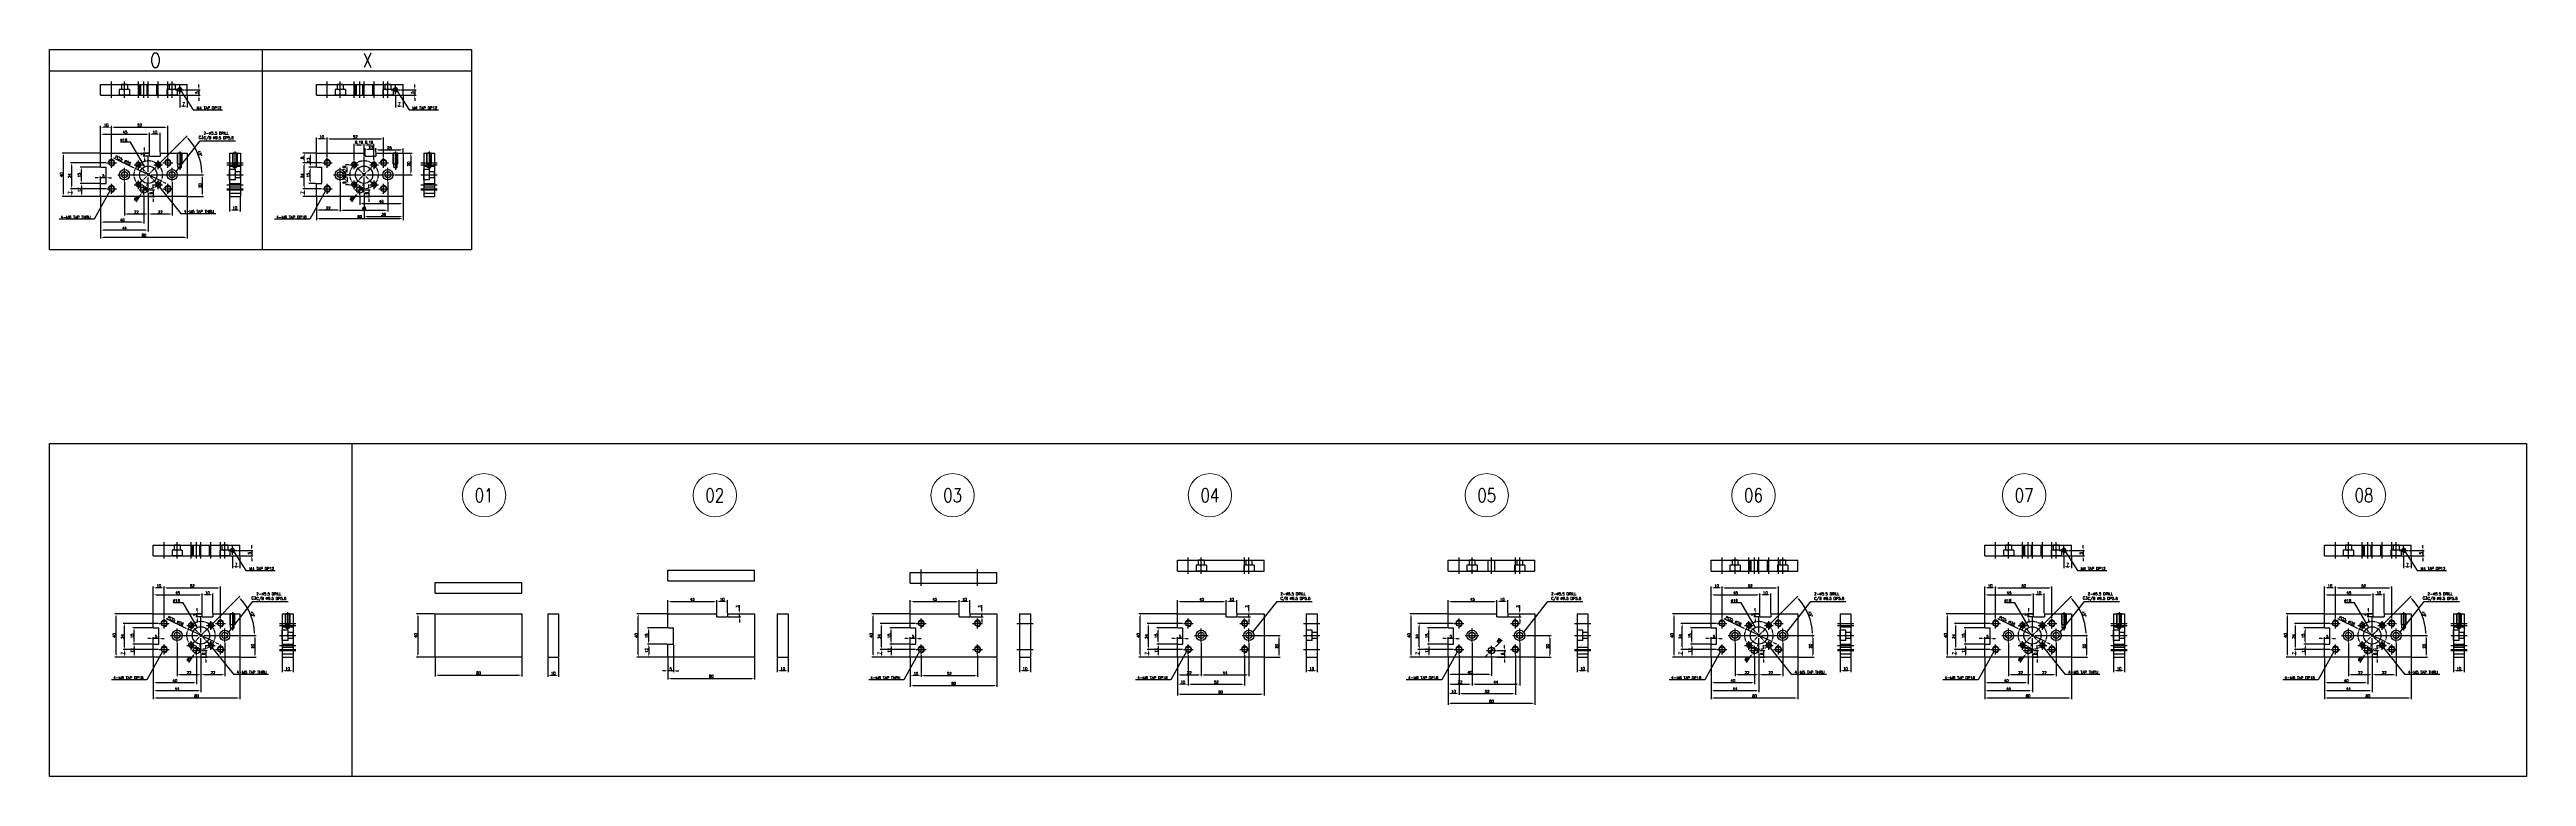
# Model space of a CAD drawing. Header units: millimetres. Extents: x 6260 to 8547, y 5314 to 5985.
import ezdxf
from ezdxf.enums import TextEntityAlignment as Align

# ---------------------------------------------------------------- set-up
doc = ezdxf.new("R2010")
doc.units = ezdxf.units.MM
for name, pattern in [('CENTER', [50.8, 31.75, -6.35, 6.35, -6.35]), ('DASHED', [0.75, 0.5, -0.25]), ('HIDDEN', [9.525, 6.35, -3.175])]:
    doc.linetypes.add(name, pattern=pattern)
doc.layers.add('05_Datum&CARLine', color=1, linetype='Continuous', lineweight=9)
doc.layers.add('22_Text', color=2, linetype='Continuous', lineweight=20)
doc.layers.add('1', color=220, linetype='CENTER')
doc.layers.add('3', color=223, linetype='HIDDEN')
doc.styles.get("Standard").update_dxf_attribs({"font": 'romans.shx', "bigfont": 'whgtxt.shx'})
doc.dimstyles.new('ISO-25', dxfattribs={"dimtxt": 2.5, "dimasz": 2.5, "dimexe": 1.25, "dimexo": 0.625, "dimtad": 1, "dimtxsty": 'Standard', "dimcen": 2.5, "dimadec": 0, "dimazin": 0, "dimtfac": 1, "dimtmove": 0, "dimatfit": 3, "dimfxl": 1, "dimarcsym": 0})

# ---------------------------------------------------------------- blocks, each defined once
blk = doc.blocks.new('*D368')
at = {"color": 0, "lineweight": -2, "transparency": 16777216}
for p, q in [((6616.5, 5423.9), (6616.5, 5406.6)), ((6696.5, 5423.9), (6696.5, 5406.6)), ((6619, 5407.9), (6694, 5407.9))]:
    blk.add_line(p, q, dxfattribs=at)
at = {"color": 0, "transparency": 16777216}
for points in [[(6619, 5408.3), (6619, 5407.5), (6616.5, 5407.9)], [(6694, 5408.3), (6694, 5407.5), (6696.5, 5407.9)]]:
    blk.add_solid(points, dxfattribs=at)
at = {"layer": 'Defpoints', "color": 0, "transparency": 16777216}
for p in [(6616.5, 5424.5), (6696.5, 5424.5), (6696.5, 5407.9)]:
    blk.add_point(p, dxfattribs=at)
at = {"color": 0, "transparency": 16777216, "insert": (6656.5, 5409.8), "char_height": 2.5, "attachment_point": 5}
blk.add_mtext('80', dxfattribs=at)
blk = doc.blocks.new('*D369')
at = {"color": 0, "lineweight": -2, "transparency": 16777216}
for p, q in [((6720.3, 5423.9), (6720.3, 5406.3)), ((6730.3, 5423.9), (6730.3, 5406.3)), ((6727.8, 5407.6), (6722.8, 5407.6))]:
    blk.add_line(p, q, dxfattribs=at)
at = {"color": 0, "transparency": 16777216}
for points in [[(6722.8, 5408), (6722.8, 5407.2), (6720.3, 5407.6)], [(6727.8, 5408), (6727.8, 5407.2), (6730.3, 5407.6)]]:
    blk.add_solid(points, dxfattribs=at)
at = {"layer": 'Defpoints', "color": 0, "transparency": 16777216}
for p in [(6720.3, 5424.5), (6730.3, 5424.5), (6720.3, 5407.6)]:
    blk.add_point(p, dxfattribs=at)
at = {"color": 0, "transparency": 16777216, "insert": (6725.3, 5409.5), "char_height": 2.5, "attachment_point": 5}
blk.add_mtext('10', dxfattribs=at)
blk = doc.blocks.new('*D354')
at = {"color": 0, "lineweight": -2, "transparency": 16777216}
for p, q in [((6615.9, 5464.5), (6599.2, 5464.5)), ((6600.4, 5462), (6600.4, 5427)), ((6615.9, 5424.5), (6599.2, 5424.5))]:
    blk.add_line(p, q, dxfattribs=at)
at = {"color": 0, "transparency": 16777216}
for points in [[(6600, 5462), (6600.8, 5462), (6600.4, 5464.5)], [(6600, 5427), (6600.8, 5427), (6600.4, 5424.5)]]:
    blk.add_solid(points, dxfattribs=at)
at = {"layer": 'Defpoints', "color": 0, "transparency": 16777216}
for p in [(6616.5, 5464.5), (6600.4, 5424.5), (6616.5, 5424.5)]:
    blk.add_point(p, dxfattribs=at)
at = {"color": 0, "transparency": 16777216, "insert": (6598.5, 5444.5), "char_height": 2.5, "attachment_point": 5, "rotation": 90}
blk.add_mtext('40', dxfattribs=at)
blk = doc.blocks.new('*D355')
at = {"color": 0, "lineweight": -2, "transparency": 16777216}
for p, q in [((6830.6, 5436.5), (6812.3, 5436.5)), ((6830.6, 5424.5), (6812.3, 5424.5)), ((6813.5, 5434), (6813.5, 5427))]:
    blk.add_line(p, q, dxfattribs=at)
at = {"color": 0, "transparency": 16777216}
for points in [[(6813.1, 5434), (6813.9, 5434), (6813.5, 5436.5)], [(6813.1, 5427), (6813.9, 5427), (6813.5, 5424.5)]]:
    blk.add_solid(points, dxfattribs=at)
at = {"layer": 'Defpoints', "color": 0, "transparency": 16777216}
for p in [(6813.5, 5424.5), (6831.3, 5436.5), (6831.3, 5424.5)]:
    blk.add_point(p, dxfattribs=at)
at = {"color": 0, "transparency": 16777216, "insert": (6811.6, 5430.5), "char_height": 2.5, "attachment_point": 5, "rotation": 90}
blk.add_mtext('12', dxfattribs=at)
blk = doc.blocks.new('*D356')
at = {"color": 0, "lineweight": -2, "transparency": 16777216}
for p, q in [((6830.6, 5451.5), (6812.3, 5451.5)), ((6813.5, 5439), (6813.5, 5449)), ((6830.6, 5436.5), (6812.3, 5436.5))]:
    blk.add_line(p, q, dxfattribs=at)
at = {"color": 0, "transparency": 16777216}
for points in [[(6813.1, 5449), (6813.9, 5449), (6813.5, 5451.5)], [(6813.1, 5439), (6813.9, 5439), (6813.5, 5436.5)]]:
    blk.add_solid(points, dxfattribs=at)
at = {"layer": 'Defpoints', "color": 0, "transparency": 16777216}
for p in [(6813.5, 5451.5), (6831.3, 5451.5), (6831.3, 5436.5)]:
    blk.add_point(p, dxfattribs=at)
at = {"color": 0, "transparency": 16777216, "insert": (6811.6, 5444), "char_height": 2.5, "attachment_point": 5, "rotation": 90}
blk.add_mtext('15', dxfattribs=at)
blk = doc.blocks.new('*D357')
at = {"color": 0, "lineweight": -2, "transparency": 16777216}
for p, q in [((6831.3, 5423.9), (6831.3, 5410.6)), ((6836.3, 5435.9), (6836.3, 5410.6)), ((6828.8, 5411.8), (6826.3, 5411.8)), ((6836.3, 5411.8), (6831.3, 5411.8)), ((6838.8, 5411.8), (6841.3, 5411.8))]:
    blk.add_line(p, q, dxfattribs=at)
at = {"color": 0, "transparency": 16777216}
for points in [[(6828.8, 5412.2), (6828.8, 5411.4), (6831.3, 5411.8)], [(6838.8, 5412.2), (6838.8, 5411.4), (6836.3, 5411.8)]]:
    blk.add_solid(points, dxfattribs=at)
at = {"layer": 'Defpoints', "color": 0, "transparency": 16777216}
for p in [(6831.3, 5424.5), (6836.3, 5436.5), (6831.3, 5411.8)]:
    blk.add_point(p, dxfattribs=at)
at = {"color": 0, "transparency": 16777216, "insert": (6833.8, 5413.7), "char_height": 2.5, "attachment_point": 5}
blk.add_mtext('5', dxfattribs=at)
blk = doc.blocks.new('*D358')
at = {"color": 0, "lineweight": -2, "transparency": 16777216}
for p, q in [((6831.3, 5465.1), (6831.3, 5477)), ((6833.8, 5475.8), (6873.8, 5475.8)), ((6876.3, 5465.1), (6876.3, 5477))]:
    blk.add_line(p, q, dxfattribs=at)
at = {"color": 0, "transparency": 16777216}
for points in [[(6833.8, 5476.2), (6833.8, 5475.4), (6831.3, 5475.8)], [(6873.8, 5476.2), (6873.8, 5475.4), (6876.3, 5475.8)]]:
    blk.add_solid(points, dxfattribs=at)
at = {"layer": 'Defpoints', "color": 0, "transparency": 16777216}
for p in [(6876.3, 5475.8), (6831.3, 5464.5), (6876.3, 5464.5)]:
    blk.add_point(p, dxfattribs=at)
at = {"color": 0, "transparency": 16777216, "insert": (6853.8, 5477.7), "char_height": 2.5, "attachment_point": 5}
blk.add_mtext('45', dxfattribs=at)
blk = doc.blocks.new('*D363')
at = {"color": 0, "lineweight": -2, "transparency": 16777216}
for p, q in [((6876.3, 5465.1), (6876.3, 5477)), ((6883.8, 5475.8), (6878.8, 5475.8)), ((6886.3, 5465.1), (6886.3, 5477))]:
    blk.add_line(p, q, dxfattribs=at)
at = {"color": 0, "transparency": 16777216}
for points in [[(6878.8, 5476.2), (6878.8, 5475.4), (6876.3, 5475.8)], [(6883.8, 5476.2), (6883.8, 5475.4), (6886.3, 5475.8)]]:
    blk.add_solid(points, dxfattribs=at)
at = {"layer": 'Defpoints', "color": 0, "transparency": 16777216}
for p in [(6876.3, 5475.8), (6876.3, 5464.5), (6886.3, 5464.5)]:
    blk.add_point(p, dxfattribs=at)
at = {"color": 0, "transparency": 16777216, "insert": (6881.3, 5477.7), "char_height": 2.5, "attachment_point": 5}
blk.add_mtext('10', dxfattribs=at)
blk = doc.blocks.new('*D364')
at = {"color": 0, "lineweight": -2, "transparency": 16777216}
for p, q in [((6897.4, 5467), (6897.4, 5472.4)), ((6886.9, 5464.5), (6898.6, 5464.5)), ((6886.9, 5461.5), (6898.6, 5461.5)), ((6897.4, 5461.5), (6897.4, 5464.5)), ((6897.4, 5459), (6897.4, 5456.5))]:
    blk.add_line(p, q, dxfattribs=at)
at = {"color": 0, "transparency": 16777216}
for points in [[(6897, 5467), (6897.8, 5467), (6897.4, 5464.5)], [(6897, 5459), (6897.8, 5459), (6897.4, 5461.5)]]:
    blk.add_solid(points, dxfattribs=at)
at = {"layer": 'Defpoints', "color": 0, "transparency": 16777216}
for p in [(6886.3, 5464.5), (6886.3, 5461.5), (6897.4, 5461.5)]:
    blk.add_point(p, dxfattribs=at)
at = {"color": 0, "transparency": 16777216, "insert": (6895.5, 5471), "char_height": 2.5, "attachment_point": 5, "rotation": 90}
blk.add_mtext('3', dxfattribs=at)
blk = doc.blocks.new('*D365')
at = {"color": 0, "lineweight": -2, "transparency": 16777216}
for p, q in [((6831.3, 5423.9), (6831.3, 5403.7)), ((6911.3, 5423.9), (6911.3, 5403.7)), ((6833.8, 5404.9), (6908.8, 5404.9))]:
    blk.add_line(p, q, dxfattribs=at)
at = {"color": 0, "transparency": 16777216}
for points in [[(6833.8, 5405.4), (6833.8, 5404.5), (6831.3, 5404.9)], [(6908.8, 5405.4), (6908.8, 5404.5), (6911.3, 5404.9)]]:
    blk.add_solid(points, dxfattribs=at)
at = {"layer": 'Defpoints', "color": 0, "transparency": 16777216}
for p in [(6831.3, 5424.5), (6911.3, 5424.5), (6911.3, 5404.9)]:
    blk.add_point(p, dxfattribs=at)
at = {"color": 0, "transparency": 16777216, "insert": (6871.3, 5406.8), "char_height": 2.5, "attachment_point": 5}
blk.add_mtext('80', dxfattribs=at)
blk = doc.blocks.new('*D366')
at = {"color": 0, "lineweight": -2, "transparency": 16777216}
for p, q in [((6830.6, 5464.5), (6802.6, 5464.5)), ((6803.9, 5427), (6803.9, 5462)), ((6830.6, 5424.5), (6802.6, 5424.5))]:
    blk.add_line(p, q, dxfattribs=at)
at = {"color": 0, "transparency": 16777216}
for points in [[(6803.5, 5462), (6804.3, 5462), (6803.9, 5464.5)], [(6803.5, 5427), (6804.3, 5427), (6803.9, 5424.5)]]:
    blk.add_solid(points, dxfattribs=at)
at = {"layer": 'Defpoints', "color": 0, "transparency": 16777216}
for p in [(6803.9, 5464.5), (6831.3, 5464.5), (6831.3, 5424.5)]:
    blk.add_point(p, dxfattribs=at)
at = {"color": 0, "transparency": 16777216, "insert": (6802, 5444.5), "char_height": 2.5, "attachment_point": 5, "rotation": 90}
blk.add_mtext('40', dxfattribs=at)
blk = doc.blocks.new('*D367')
at = {"color": 0, "lineweight": -2, "transparency": 16777216}
for p, q in [((6932.2, 5423.9), (6932.2, 5410.6)), ((6942.2, 5423.9), (6942.2, 5410.6)), ((6939.7, 5411.9), (6934.7, 5411.9))]:
    blk.add_line(p, q, dxfattribs=at)
at = {"color": 0, "transparency": 16777216}
for points in [[(6934.7, 5412.3), (6934.7, 5411.5), (6932.2, 5411.9)], [(6939.7, 5412.3), (6939.7, 5411.5), (6942.2, 5411.9)]]:
    blk.add_solid(points, dxfattribs=at)
at = {"layer": 'Defpoints', "color": 0, "transparency": 16777216}
for p in [(6932.2, 5424.5), (6942.2, 5424.5), (6932.2, 5411.9)]:
    blk.add_point(p, dxfattribs=at)
at = {"color": 0, "transparency": 16777216, "insert": (6937.2, 5413.8), "char_height": 2.5, "attachment_point": 5}
blk.add_mtext('10', dxfattribs=at)
blk = doc.blocks.new('*D295')
at = {"color": 0, "lineweight": -2, "transparency": 16777216}
for p, q in [((7054.4, 5436.5), (7036, 5436.5)), ((7054.4, 5424.5), (7036, 5424.5)), ((7037.2, 5434), (7037.2, 5427))]:
    blk.add_line(p, q, dxfattribs=at)
at = {"color": 0, "transparency": 16777216}
for points in [[(7036.8, 5434), (7037.7, 5434), (7037.2, 5436.5)], [(7036.8, 5427), (7037.7, 5427), (7037.2, 5424.5)]]:
    blk.add_solid(points, dxfattribs=at)
at = {"layer": 'Defpoints', "color": 0, "transparency": 16777216}
for p in [(7037.2, 5424.5), (7055, 5436.5), (7055, 5424.5)]:
    blk.add_point(p, dxfattribs=at)
at = {"color": 0, "transparency": 16777216, "insert": (7035.4, 5430.5), "char_height": 2.5, "attachment_point": 5, "rotation": 90}
blk.add_mtext('12', dxfattribs=at)
blk = doc.blocks.new('*D296')
at = {"color": 0, "lineweight": -2, "transparency": 16777216}
for p, q in [((7054.4, 5451.5), (7036, 5451.5)), ((7037.2, 5439), (7037.2, 5449)), ((7054.4, 5436.5), (7036, 5436.5))]:
    blk.add_line(p, q, dxfattribs=at)
at = {"color": 0, "transparency": 16777216}
for points in [[(7036.8, 5449), (7037.7, 5449), (7037.2, 5451.5)], [(7036.8, 5439), (7037.7, 5439), (7037.2, 5436.5)]]:
    blk.add_solid(points, dxfattribs=at)
at = {"layer": 'Defpoints', "color": 0, "transparency": 16777216}
for p in [(7037.2, 5451.5), (7055, 5451.5), (7055, 5436.5)]:
    blk.add_point(p, dxfattribs=at)
at = {"color": 0, "transparency": 16777216, "insert": (7035.4, 5444), "char_height": 2.5, "attachment_point": 5, "rotation": 90}
blk.add_mtext('15', dxfattribs=at)
blk = doc.blocks.new('*D297')
at = {"color": 0, "lineweight": -2, "transparency": 16777216}
for p, q in [((7055, 5437.1), (7055, 5442.9)), ((7060, 5437.1), (7060, 5442.9)), ((7052.5, 5441.7), (7050, 5441.7)), ((7060, 5441.7), (7055, 5441.7)), ((7062.5, 5441.7), (7065, 5441.7))]:
    blk.add_line(p, q, dxfattribs=at)
at = {"color": 0, "transparency": 16777216}
for points in [[(7052.5, 5442.1), (7052.5, 5441.3), (7055, 5441.7)], [(7062.5, 5442.1), (7062.5, 5441.3), (7060, 5441.7)]]:
    blk.add_solid(points, dxfattribs=at)
at = {"layer": 'Defpoints', "color": 0, "transparency": 16777216}
for p in [(7055, 5441.7), (7055, 5436.5), (7060, 5436.5)]:
    blk.add_point(p, dxfattribs=at)
at = {"color": 0, "transparency": 16777216, "insert": (7057.5, 5443.6), "char_height": 2.5, "attachment_point": 5}
blk.add_mtext('5', dxfattribs=at)
blk = doc.blocks.new('*D298')
at = {"color": 0, "lineweight": -2, "transparency": 16777216}
for p, q in [((7055, 5465.1), (7055, 5477)), ((7057.5, 5475.8), (7097.5, 5475.8)), ((7100, 5465.1), (7100, 5477))]:
    blk.add_line(p, q, dxfattribs=at)
at = {"color": 0, "transparency": 16777216}
for points in [[(7057.5, 5476.2), (7057.5, 5475.4), (7055, 5475.8)], [(7097.5, 5476.2), (7097.5, 5475.4), (7100, 5475.8)]]:
    blk.add_solid(points, dxfattribs=at)
at = {"layer": 'Defpoints', "color": 0, "transparency": 16777216}
for p in [(7100, 5475.8), (7055, 5464.5), (7100, 5464.5)]:
    blk.add_point(p, dxfattribs=at)
at = {"color": 0, "transparency": 16777216, "insert": (7077.5, 5477.7), "char_height": 2.5, "attachment_point": 5}
blk.add_mtext('45', dxfattribs=at)
blk = doc.blocks.new('*D299')
at = {"color": 0, "lineweight": -2, "transparency": 16777216}
for p, q in [((7100, 5465.1), (7100, 5477)), ((7107.5, 5475.8), (7102.5, 5475.8)), ((7110, 5465.1), (7110, 5477))]:
    blk.add_line(p, q, dxfattribs=at)
at = {"color": 0, "transparency": 16777216}
for points in [[(7102.5, 5476.2), (7102.5, 5475.4), (7100, 5475.8)], [(7107.5, 5476.2), (7107.5, 5475.4), (7110, 5475.8)]]:
    blk.add_solid(points, dxfattribs=at)
at = {"layer": 'Defpoints', "color": 0, "transparency": 16777216}
for p in [(7100, 5475.8), (7100, 5464.5), (7110, 5464.5)]:
    blk.add_point(p, dxfattribs=at)
at = {"color": 0, "transparency": 16777216, "insert": (7105, 5477.7), "char_height": 2.5, "attachment_point": 5}
blk.add_mtext('10', dxfattribs=at)
blk = doc.blocks.new('*D300')
at = {"color": 0, "lineweight": -2, "transparency": 16777216}
for p, q in [((7121.1, 5467), (7121.1, 5472.4)), ((7110.6, 5464.5), (7122.3, 5464.5)), ((7110.6, 5461.5), (7122.3, 5461.5)), ((7121.1, 5461.5), (7121.1, 5464.5)), ((7121.1, 5459), (7121.1, 5456.5))]:
    blk.add_line(p, q, dxfattribs=at)
at = {"color": 0, "transparency": 16777216}
for points in [[(7120.7, 5467), (7121.5, 5467), (7121.1, 5464.5)], [(7120.7, 5459), (7121.5, 5459), (7121.1, 5461.5)]]:
    blk.add_solid(points, dxfattribs=at)
at = {"layer": 'Defpoints', "color": 0, "transparency": 16777216}
for p in [(7110, 5464.5), (7110, 5461.5), (7121.1, 5461.5)]:
    blk.add_point(p, dxfattribs=at)
at = {"color": 0, "transparency": 16777216, "insert": (7119.2, 5471), "char_height": 2.5, "attachment_point": 5, "rotation": 90}
blk.add_mtext('3', dxfattribs=at)
blk = doc.blocks.new('*D301')
at = {"color": 0, "lineweight": -2, "transparency": 16777216}
for p, q in [((7055, 5423.9), (7055, 5397)), ((7135, 5423.9), (7135, 5397)), ((7057.5, 5398.3), (7132.5, 5398.3))]:
    blk.add_line(p, q, dxfattribs=at)
at = {"color": 0, "transparency": 16777216}
for points in [[(7057.5, 5398.7), (7057.5, 5397.9), (7055, 5398.3)], [(7132.5, 5398.7), (7132.5, 5397.9), (7135, 5398.3)]]:
    blk.add_solid(points, dxfattribs=at)
at = {"layer": 'Defpoints', "color": 0, "transparency": 16777216}
for p in [(7055, 5424.5), (7135, 5424.5), (7135, 5398.3)]:
    blk.add_point(p, dxfattribs=at)
at = {"color": 0, "transparency": 16777216, "insert": (7095, 5400.2), "char_height": 2.5, "attachment_point": 5}
blk.add_mtext('80', dxfattribs=at)
blk = doc.blocks.new('*D302')
at = {"color": 0, "lineweight": -2, "transparency": 16777216}
for p, q in [((7054.4, 5464.5), (7019.5, 5464.5)), ((7020.7, 5427), (7020.7, 5462)), ((7054.4, 5424.5), (7019.5, 5424.5))]:
    blk.add_line(p, q, dxfattribs=at)
at = {"color": 0, "transparency": 16777216}
for points in [[(7020.3, 5462), (7021.1, 5462), (7020.7, 5464.5)], [(7020.3, 5427), (7021.1, 5427), (7020.7, 5424.5)]]:
    blk.add_solid(points, dxfattribs=at)
at = {"layer": 'Defpoints', "color": 0, "transparency": 16777216}
for p in [(7020.7, 5464.5), (7055, 5464.5), (7055, 5424.5)]:
    blk.add_point(p, dxfattribs=at)
at = {"color": 0, "transparency": 16777216, "insert": (7018.8, 5444.5), "char_height": 2.5, "attachment_point": 5, "rotation": 90}
blk.add_mtext('40', dxfattribs=at)
blk = doc.blocks.new('*D359')
at = {"color": 0, "lineweight": -2, "transparency": 16777216}
for p, q in [((7065, 5426.4), (7065, 5406.2)), ((7117, 5426.4), (7117, 5406.2)), ((7067.5, 5407.4), (7114.5, 5407.4))]:
    blk.add_line(p, q, dxfattribs=at)
at = {"color": 0, "transparency": 16777216}
for points in [[(7067.5, 5407.8), (7067.5, 5407), (7065, 5407.4)], [(7114.5, 5407.8), (7114.5, 5407), (7117, 5407.4)]]:
    blk.add_solid(points, dxfattribs=at)
at = {"layer": 'Defpoints', "color": 0, "transparency": 16777216}
for p in [(7065, 5427), (7117, 5427), (7117, 5407.4)]:
    blk.add_point(p, dxfattribs=at)
at = {"color": 0, "transparency": 16777216, "insert": (7091, 5409.3), "char_height": 2.5, "attachment_point": 5}
blk.add_mtext('52', dxfattribs=at)
blk = doc.blocks.new('*D360')
at = {"color": 0, "lineweight": -2, "transparency": 16777216}
for p, q in [((7055, 5423.9), (7055, 5406.2)), ((7065, 5426.4), (7065, 5406.2)), ((7062.5, 5407.4), (7057.5, 5407.4))]:
    blk.add_line(p, q, dxfattribs=at)
at = {"color": 0, "transparency": 16777216}
for points in [[(7057.5, 5407.8), (7057.5, 5407), (7055, 5407.4)], [(7062.5, 5407.8), (7062.5, 5407), (7065, 5407.4)]]:
    blk.add_solid(points, dxfattribs=at)
at = {"layer": 'Defpoints', "color": 0, "transparency": 16777216}
for p in [(7055, 5424.5), (7065, 5427), (7055, 5407.4)]:
    blk.add_point(p, dxfattribs=at)
at = {"color": 0, "transparency": 16777216, "insert": (7060, 5409.3), "char_height": 2.5, "attachment_point": 5}
blk.add_mtext('10', dxfattribs=at)
blk = doc.blocks.new('*D361')
at = {"color": 0, "lineweight": -2, "transparency": 16777216}
for p, q in [((7059.9, 5431.5), (7027.1, 5431.5)), ((7054.4, 5424.5), (7027.1, 5424.5)), ((7028.3, 5429), (7028.3, 5427))]:
    blk.add_line(p, q, dxfattribs=at)
at = {"color": 0, "transparency": 16777216}
for points in [[(7027.9, 5429), (7028.7, 5429), (7028.3, 5431.5)], [(7027.9, 5427), (7028.7, 5427), (7028.3, 5424.5)]]:
    blk.add_solid(points, dxfattribs=at)
at = {"layer": 'Defpoints', "color": 0, "transparency": 16777216}
for p in [(7028.3, 5424.5), (7055, 5424.5), (7060.5, 5431.5)]:
    blk.add_point(p, dxfattribs=at)
at = {"color": 0, "transparency": 16777216, "insert": (7026.4, 5428), "char_height": 2.5, "attachment_point": 5, "rotation": 90}
blk.add_mtext('7', dxfattribs=at)
blk = doc.blocks.new('*D362')
at = {"color": 0, "lineweight": -2, "transparency": 16777216}
for p, q in [((7059.9, 5455.5), (7027.1, 5455.5)), ((7028.3, 5434), (7028.3, 5453)), ((7059.9, 5431.5), (7027.1, 5431.5))]:
    blk.add_line(p, q, dxfattribs=at)
at = {"color": 0, "transparency": 16777216}
for points in [[(7027.9, 5453), (7028.7, 5453), (7028.3, 5455.5)], [(7027.9, 5434), (7028.7, 5434), (7028.3, 5431.5)]]:
    blk.add_solid(points, dxfattribs=at)
at = {"layer": 'Defpoints', "color": 0, "transparency": 16777216}
for p in [(7028.3, 5455.5), (7060.5, 5455.5), (7060.5, 5431.5)]:
    blk.add_point(p, dxfattribs=at)
at = {"color": 0, "transparency": 16777216, "insert": (7026.4, 5443.5), "char_height": 2.5, "attachment_point": 5, "rotation": 90}
blk.add_mtext('24', dxfattribs=at)
blk = doc.blocks.new('*D370')
at = {"color": 0, "lineweight": -2, "transparency": 16777216}
for p, q in [((7155.9, 5423.9), (7155.9, 5410.6)), ((7165.9, 5423.9), (7165.9, 5410.6)), ((7163.4, 5411.9), (7158.4, 5411.9))]:
    blk.add_line(p, q, dxfattribs=at)
at = {"color": 0, "transparency": 16777216}
for points in [[(7158.4, 5412.3), (7158.4, 5411.5), (7155.9, 5411.9)], [(7163.4, 5412.3), (7163.4, 5411.5), (7165.9, 5411.9)]]:
    blk.add_solid(points, dxfattribs=at)
at = {"layer": 'Defpoints', "color": 0, "transparency": 16777216}
for p in [(7155.9, 5424.5), (7165.9, 5424.5), (7155.9, 5411.9)]:
    blk.add_point(p, dxfattribs=at)
at = {"color": 0, "transparency": 16777216, "insert": (7160.9, 5413.8), "char_height": 2.5, "attachment_point": 5}
blk.add_mtext('10', dxfattribs=at)
blk = doc.blocks.new('*D303')
at = {"color": 0, "lineweight": -2, "transparency": 16777216}
for p, q in [((7300.9, 5436.5), (7282.5, 5436.5)), ((7300.9, 5424.5), (7282.5, 5424.5)), ((7283.8, 5434), (7283.8, 5427))]:
    blk.add_line(p, q, dxfattribs=at)
at = {"color": 0, "transparency": 16777216}
for points in [[(7283.4, 5434), (7284.2, 5434), (7283.8, 5436.5)], [(7283.4, 5427), (7284.2, 5427), (7283.8, 5424.5)]]:
    blk.add_solid(points, dxfattribs=at)
at = {"layer": 'Defpoints', "color": 0, "transparency": 16777216}
for p in [(7283.8, 5424.5), (7301.5, 5436.5), (7301.5, 5424.5)]:
    blk.add_point(p, dxfattribs=at)
at = {"color": 0, "transparency": 16777216, "insert": (7281.9, 5430.5), "char_height": 2.5, "attachment_point": 5, "rotation": 90}
blk.add_mtext('12', dxfattribs=at)
blk = doc.blocks.new('*D304')
at = {"color": 0, "lineweight": -2, "transparency": 16777216}
for p, q in [((7300.9, 5451.5), (7282.5, 5451.5)), ((7283.8, 5439), (7283.8, 5449)), ((7300.9, 5436.5), (7282.5, 5436.5))]:
    blk.add_line(p, q, dxfattribs=at)
at = {"color": 0, "transparency": 16777216}
for points in [[(7283.4, 5449), (7284.2, 5449), (7283.8, 5451.5)], [(7283.4, 5439), (7284.2, 5439), (7283.8, 5436.5)]]:
    blk.add_solid(points, dxfattribs=at)
at = {"layer": 'Defpoints', "color": 0, "transparency": 16777216}
for p in [(7283.8, 5451.5), (7301.5, 5451.5), (7301.5, 5436.5)]:
    blk.add_point(p, dxfattribs=at)
at = {"color": 0, "transparency": 16777216, "insert": (7281.9, 5444), "char_height": 2.5, "attachment_point": 5, "rotation": 90}
blk.add_mtext('15', dxfattribs=at)
blk = doc.blocks.new('*D305')
at = {"color": 0, "lineweight": -2, "transparency": 16777216}
for p, q in [((7301.5, 5437.1), (7301.5, 5442.9)), ((7306.5, 5437.1), (7306.5, 5442.9)), ((7299, 5441.7), (7296.5, 5441.7)), ((7306.5, 5441.7), (7301.5, 5441.7)), ((7309, 5441.7), (7311.5, 5441.7))]:
    blk.add_line(p, q, dxfattribs=at)
at = {"color": 0, "transparency": 16777216}
for points in [[(7299, 5442.1), (7299, 5441.3), (7301.5, 5441.7)], [(7309, 5442.1), (7309, 5441.3), (7306.5, 5441.7)]]:
    blk.add_solid(points, dxfattribs=at)
at = {"layer": 'Defpoints', "color": 0, "transparency": 16777216}
for p in [(7301.5, 5441.7), (7301.5, 5436.5), (7306.5, 5436.5)]:
    blk.add_point(p, dxfattribs=at)
at = {"color": 0, "transparency": 16777216, "insert": (7304, 5443.6), "char_height": 2.5, "attachment_point": 5}
blk.add_mtext('5', dxfattribs=at)
blk = doc.blocks.new('*D306')
at = {"color": 0, "lineweight": -2, "transparency": 16777216}
for p, q in [((7301.5, 5465.1), (7301.5, 5477)), ((7304, 5475.8), (7344, 5475.8)), ((7346.5, 5465.1), (7346.5, 5477))]:
    blk.add_line(p, q, dxfattribs=at)
at = {"color": 0, "transparency": 16777216}
for points in [[(7304, 5476.2), (7304, 5475.4), (7301.5, 5475.8)], [(7344, 5476.2), (7344, 5475.4), (7346.5, 5475.8)]]:
    blk.add_solid(points, dxfattribs=at)
at = {"layer": 'Defpoints', "color": 0, "transparency": 16777216}
for p in [(7346.5, 5475.8), (7301.5, 5464.5), (7346.5, 5464.5)]:
    blk.add_point(p, dxfattribs=at)
at = {"color": 0, "transparency": 16777216, "insert": (7324, 5477.7), "char_height": 2.5, "attachment_point": 5}
blk.add_mtext('45', dxfattribs=at)
blk = doc.blocks.new('*D307')
at = {"color": 0, "lineweight": -2, "transparency": 16777216}
for p, q in [((7346.5, 5465.1), (7346.5, 5477)), ((7354, 5475.8), (7349, 5475.8)), ((7356.5, 5465.1), (7356.5, 5477))]:
    blk.add_line(p, q, dxfattribs=at)
at = {"color": 0, "transparency": 16777216}
for points in [[(7349, 5476.2), (7349, 5475.4), (7346.5, 5475.8)], [(7354, 5476.2), (7354, 5475.4), (7356.5, 5475.8)]]:
    blk.add_solid(points, dxfattribs=at)
at = {"layer": 'Defpoints', "color": 0, "transparency": 16777216}
for p in [(7346.5, 5475.8), (7346.5, 5464.5), (7356.5, 5464.5)]:
    blk.add_point(p, dxfattribs=at)
at = {"color": 0, "transparency": 16777216, "insert": (7351.5, 5477.7), "char_height": 2.5, "attachment_point": 5}
blk.add_mtext('10', dxfattribs=at)
blk = doc.blocks.new('*D308')
at = {"color": 0, "lineweight": -2, "transparency": 16777216}
for p, q in [((7367.6, 5467), (7367.6, 5472.4)), ((7357.2, 5464.5), (7368.9, 5464.5)), ((7357.2, 5461.5), (7368.9, 5461.5)), ((7367.6, 5461.5), (7367.6, 5464.5)), ((7367.6, 5459), (7367.6, 5456.5))]:
    blk.add_line(p, q, dxfattribs=at)
at = {"color": 0, "transparency": 16777216}
for points in [[(7367.2, 5467), (7368.1, 5467), (7367.6, 5464.5)], [(7367.2, 5459), (7368.1, 5459), (7367.6, 5461.5)]]:
    blk.add_solid(points, dxfattribs=at)
at = {"layer": 'Defpoints', "color": 0, "transparency": 16777216}
for p in [(7356.5, 5464.5), (7356.5, 5461.5), (7367.6, 5461.5)]:
    blk.add_point(p, dxfattribs=at)
at = {"color": 0, "transparency": 16777216, "insert": (7365.8, 5471), "char_height": 2.5, "attachment_point": 5, "rotation": 90}
blk.add_mtext('3', dxfattribs=at)
blk = doc.blocks.new('*D309')
at = {"color": 0, "lineweight": -2, "transparency": 16777216}
for p, q in [((7301.5, 5423.9), (7301.5, 5389.1)), ((7381.5, 5423.9), (7381.5, 5389.1)), ((7304, 5390.4), (7379, 5390.4))]:
    blk.add_line(p, q, dxfattribs=at)
at = {"color": 0, "transparency": 16777216}
for points in [[(7304, 5390.8), (7304, 5390), (7301.5, 5390.4)], [(7379, 5390.8), (7379, 5390), (7381.5, 5390.4)]]:
    blk.add_solid(points, dxfattribs=at)
at = {"layer": 'Defpoints', "color": 0, "transparency": 16777216}
for p in [(7301.5, 5424.5), (7381.5, 5424.5), (7381.5, 5390.4)]:
    blk.add_point(p, dxfattribs=at)
at = {"color": 0, "transparency": 16777216, "insert": (7341.5, 5392.2), "char_height": 2.5, "attachment_point": 5}
blk.add_mtext('80', dxfattribs=at)
blk = doc.blocks.new('*D310')
at = {"color": 0, "lineweight": -2, "transparency": 16777216}
for p, q in [((7300.9, 5464.5), (7266, 5464.5)), ((7267.3, 5427), (7267.3, 5462)), ((7300.9, 5424.5), (7266, 5424.5))]:
    blk.add_line(p, q, dxfattribs=at)
at = {"color": 0, "transparency": 16777216}
for points in [[(7266.8, 5462), (7267.7, 5462), (7267.3, 5464.5)], [(7266.8, 5427), (7267.7, 5427), (7267.3, 5424.5)]]:
    blk.add_solid(points, dxfattribs=at)
at = {"layer": 'Defpoints', "color": 0, "transparency": 16777216}
for p in [(7267.3, 5464.5), (7301.5, 5464.5), (7301.5, 5424.5)]:
    blk.add_point(p, dxfattribs=at)
at = {"color": 0, "transparency": 16777216, "insert": (7265.4, 5444.5), "char_height": 2.5, "attachment_point": 5, "rotation": 90}
blk.add_mtext('40', dxfattribs=at)
blk = doc.blocks.new('*D311')
at = {"color": 0, "lineweight": -2, "transparency": 16777216}
for p, q in [((7311.5, 5426.4), (7311.5, 5398.2)), ((7363.5, 5426.4), (7363.5, 5398.2)), ((7314, 5399.5), (7361, 5399.5))]:
    blk.add_line(p, q, dxfattribs=at)
at = {"color": 0, "transparency": 16777216}
for points in [[(7314, 5399.9), (7314, 5399.1), (7311.5, 5399.5)], [(7361, 5399.9), (7361, 5399.1), (7363.5, 5399.5)]]:
    blk.add_solid(points, dxfattribs=at)
at = {"layer": 'Defpoints', "color": 0, "transparency": 16777216}
for p in [(7311.5, 5427), (7363.5, 5427), (7363.5, 5399.5)]:
    blk.add_point(p, dxfattribs=at)
at = {"color": 0, "transparency": 16777216, "insert": (7337.5, 5401.4), "char_height": 2.5, "attachment_point": 5}
blk.add_mtext('52', dxfattribs=at)
blk = doc.blocks.new('*D312')
at = {"color": 0, "lineweight": -2, "transparency": 16777216}
for p, q in [((7301.5, 5423.9), (7301.5, 5398.2)), ((7311.5, 5426.4), (7311.5, 5398.2)), ((7309, 5399.5), (7304, 5399.5))]:
    blk.add_line(p, q, dxfattribs=at)
at = {"color": 0, "transparency": 16777216}
for points in [[(7304, 5399.9), (7304, 5399.1), (7301.5, 5399.5)], [(7309, 5399.9), (7309, 5399.1), (7311.5, 5399.5)]]:
    blk.add_solid(points, dxfattribs=at)
at = {"layer": 'Defpoints', "color": 0, "transparency": 16777216}
for p in [(7301.5, 5424.5), (7311.5, 5427), (7301.5, 5399.5)]:
    blk.add_point(p, dxfattribs=at)
at = {"color": 0, "transparency": 16777216, "insert": (7306.5, 5401.4), "char_height": 2.5, "attachment_point": 5}
blk.add_mtext('10', dxfattribs=at)
blk = doc.blocks.new('*D313')
at = {"color": 0, "lineweight": -2, "transparency": 16777216}
for p, q in [((7306.4, 5431.5), (7273.6, 5431.5)), ((7300.9, 5424.5), (7273.6, 5424.5)), ((7274.9, 5429), (7274.9, 5427))]:
    blk.add_line(p, q, dxfattribs=at)
at = {"color": 0, "transparency": 16777216}
for points in [[(7274.5, 5429), (7275.3, 5429), (7274.9, 5431.5)], [(7274.5, 5427), (7275.3, 5427), (7274.9, 5424.5)]]:
    blk.add_solid(points, dxfattribs=at)
at = {"layer": 'Defpoints', "color": 0, "transparency": 16777216}
for p in [(7274.9, 5424.5), (7301.5, 5424.5), (7307, 5431.5)]:
    blk.add_point(p, dxfattribs=at)
at = {"color": 0, "transparency": 16777216, "insert": (7273, 5428), "char_height": 2.5, "attachment_point": 5, "rotation": 90}
blk.add_mtext('7', dxfattribs=at)
blk = doc.blocks.new('*D314')
at = {"color": 0, "lineweight": -2, "transparency": 16777216}
for p, q in [((7306.4, 5455.5), (7273.6, 5455.5)), ((7274.9, 5434), (7274.9, 5453)), ((7306.4, 5431.5), (7273.6, 5431.5))]:
    blk.add_line(p, q, dxfattribs=at)
at = {"color": 0, "transparency": 16777216}
for points in [[(7274.5, 5453), (7275.3, 5453), (7274.9, 5455.5)], [(7274.5, 5434), (7275.3, 5434), (7274.9, 5431.5)]]:
    blk.add_solid(points, dxfattribs=at)
at = {"layer": 'Defpoints', "color": 0, "transparency": 16777216}
for p in [(7274.9, 5455.5), (7307, 5455.5), (7307, 5431.5)]:
    blk.add_point(p, dxfattribs=at)
at = {"color": 0, "transparency": 16777216, "insert": (7273, 5443.5), "char_height": 2.5, "attachment_point": 5, "rotation": 90}
blk.add_mtext('24', dxfattribs=at)
blk = doc.blocks.new('*D315')
at = {"color": 0, "lineweight": -2, "transparency": 16777216}
for p, q in [((7420.5, 5423.9), (7420.5, 5410.6)), ((7430.5, 5423.9), (7430.5, 5410.6)), ((7428, 5411.9), (7423, 5411.9))]:
    blk.add_line(p, q, dxfattribs=at)
at = {"color": 0, "transparency": 16777216}
for points in [[(7423, 5412.3), (7423, 5411.5), (7420.5, 5411.9)], [(7428, 5412.3), (7428, 5411.5), (7430.5, 5411.9)]]:
    blk.add_solid(points, dxfattribs=at)
at = {"layer": 'Defpoints', "color": 0, "transparency": 16777216}
for p in [(7420.5, 5424.5), (7430.5, 5424.5), (7420.5, 5411.9)]:
    blk.add_point(p, dxfattribs=at)
at = {"color": 0, "transparency": 16777216, "insert": (7425.5, 5413.8), "char_height": 2.5, "attachment_point": 5}
blk.add_mtext('10', dxfattribs=at)
blk = doc.blocks.new('*D372')
at = {"color": 0, "lineweight": -2, "transparency": 16777216}
for p, q in [((7301.5, 5423.9), (7301.5, 5406.9)), ((7323.5, 5437.6), (7323.5, 5406.9)), ((7304, 5408.1), (7321, 5408.1))]:
    blk.add_line(p, q, dxfattribs=at)
at = {"color": 0, "transparency": 16777216}
for points in [[(7304, 5408.5), (7304, 5407.7), (7301.5, 5408.1)], [(7321, 5408.5), (7321, 5407.7), (7323.5, 5408.1)]]:
    blk.add_solid(points, dxfattribs=at)
at = {"layer": 'Defpoints', "color": 0, "transparency": 16777216}
for p in [(7301.5, 5424.5), (7323.5, 5438.2), (7323.5, 5408.1)]:
    blk.add_point(p, dxfattribs=at)
at = {"color": 0, "transparency": 16777216, "insert": (7312.5, 5410), "char_height": 2.5, "attachment_point": 5}
blk.add_mtext('22', dxfattribs=at)
blk = doc.blocks.new('*D373')
at = {"color": 0, "lineweight": -2, "transparency": 16777216}
for p, q in [((7323.5, 5437.6), (7323.5, 5406.9)), ((7367.5, 5437.6), (7367.5, 5406.9)), ((7326, 5408.1), (7365, 5408.1))]:
    blk.add_line(p, q, dxfattribs=at)
at = {"color": 0, "transparency": 16777216}
for points in [[(7326, 5408.5), (7326, 5407.7), (7323.5, 5408.1)], [(7365, 5408.5), (7365, 5407.7), (7367.5, 5408.1)]]:
    blk.add_solid(points, dxfattribs=at)
at = {"layer": 'Defpoints', "color": 0, "transparency": 16777216}
for p in [(7323.5, 5438.2), (7367.5, 5438.2), (7367.5, 5408.1)]:
    blk.add_point(p, dxfattribs=at)
at = {"color": 0, "transparency": 16777216, "insert": (7345.5, 5410), "char_height": 2.5, "attachment_point": 5}
blk.add_mtext('44', dxfattribs=at)
blk = doc.blocks.new('*D374')
at = {"color": 0, "lineweight": -2, "transparency": 16777216}
for p, q in [((7374.4, 5444.5), (7396.5, 5444.5)), ((7395.3, 5442), (7395.3, 5427)), ((7382.2, 5424.5), (7396.5, 5424.5))]:
    blk.add_line(p, q, dxfattribs=at)
at = {"color": 0, "transparency": 16777216}
for points in [[(7394.9, 5442), (7395.7, 5442), (7395.3, 5444.5)], [(7394.9, 5427), (7395.7, 5427), (7395.3, 5424.5)]]:
    blk.add_solid(points, dxfattribs=at)
at = {"layer": 'Defpoints', "color": 0, "transparency": 16777216}
for p in [(7373.8, 5444.5), (7381.5, 5424.5), (7395.3, 5424.5)]:
    blk.add_point(p, dxfattribs=at)
at = {"color": 0, "transparency": 16777216, "insert": (7393.4, 5434.5), "char_height": 2.5, "attachment_point": 5, "rotation": 90}
blk.add_mtext('20', dxfattribs=at)
blk = doc.blocks.new('*D316')
at = {"color": 0, "lineweight": -2, "transparency": 16777216}
for p, q in [((7550.9, 5436.5), (7532.5, 5436.5)), ((7550.9, 5424.5), (7532.5, 5424.5)), ((7533.7, 5434), (7533.7, 5427))]:
    blk.add_line(p, q, dxfattribs=at)
at = {"color": 0, "transparency": 16777216}
for points in [[(7533.3, 5434), (7534.1, 5434), (7533.7, 5436.5)], [(7533.3, 5427), (7534.1, 5427), (7533.7, 5424.5)]]:
    blk.add_solid(points, dxfattribs=at)
at = {"layer": 'Defpoints', "color": 0, "transparency": 16777216}
for p in [(7533.7, 5424.5), (7551.5, 5436.5), (7551.5, 5424.5)]:
    blk.add_point(p, dxfattribs=at)
at = {"color": 0, "transparency": 16777216, "insert": (7531.9, 5430.5), "char_height": 2.5, "attachment_point": 5, "rotation": 90}
blk.add_mtext('12', dxfattribs=at)
blk = doc.blocks.new('*D317')
at = {"color": 0, "lineweight": -2, "transparency": 16777216}
for p, q in [((7550.9, 5451.5), (7532.5, 5451.5)), ((7533.7, 5439), (7533.7, 5449)), ((7550.9, 5436.5), (7532.5, 5436.5))]:
    blk.add_line(p, q, dxfattribs=at)
at = {"color": 0, "transparency": 16777216}
for points in [[(7533.3, 5449), (7534.1, 5449), (7533.7, 5451.5)], [(7533.3, 5439), (7534.1, 5439), (7533.7, 5436.5)]]:
    blk.add_solid(points, dxfattribs=at)
at = {"layer": 'Defpoints', "color": 0, "transparency": 16777216}
for p in [(7533.7, 5451.5), (7551.5, 5451.5), (7551.5, 5436.5)]:
    blk.add_point(p, dxfattribs=at)
at = {"color": 0, "transparency": 16777216, "insert": (7531.9, 5444), "char_height": 2.5, "attachment_point": 5, "rotation": 90}
blk.add_mtext('15', dxfattribs=at)
blk = doc.blocks.new('*D318')
at = {"color": 0, "lineweight": -2, "transparency": 16777216}
for p, q in [((7551.5, 5437.1), (7551.5, 5442.9)), ((7556.5, 5437.1), (7556.5, 5442.9)), ((7549, 5441.7), (7546.5, 5441.7)), ((7556.5, 5441.7), (7551.5, 5441.7)), ((7559, 5441.7), (7561.5, 5441.7))]:
    blk.add_line(p, q, dxfattribs=at)
at = {"color": 0, "transparency": 16777216}
for points in [[(7549, 5442.1), (7549, 5441.3), (7551.5, 5441.7)], [(7559, 5442.1), (7559, 5441.3), (7556.5, 5441.7)]]:
    blk.add_solid(points, dxfattribs=at)
at = {"layer": 'Defpoints', "color": 0, "transparency": 16777216}
for p in [(7551.5, 5441.7), (7551.5, 5436.5), (7556.5, 5436.5)]:
    blk.add_point(p, dxfattribs=at)
at = {"color": 0, "transparency": 16777216, "insert": (7554, 5443.6), "char_height": 2.5, "attachment_point": 5}
blk.add_mtext('5', dxfattribs=at)
blk = doc.blocks.new('*D319')
at = {"color": 0, "lineweight": -2, "transparency": 16777216}
for p, q in [((7551.5, 5465.1), (7551.5, 5477)), ((7554, 5475.8), (7594, 5475.8)), ((7596.5, 5465.1), (7596.5, 5477))]:
    blk.add_line(p, q, dxfattribs=at)
at = {"color": 0, "transparency": 16777216}
for points in [[(7554, 5476.2), (7554, 5475.4), (7551.5, 5475.8)], [(7594, 5476.2), (7594, 5475.4), (7596.5, 5475.8)]]:
    blk.add_solid(points, dxfattribs=at)
at = {"layer": 'Defpoints', "color": 0, "transparency": 16777216}
for p in [(7596.5, 5475.8), (7551.5, 5464.5), (7596.5, 5464.5)]:
    blk.add_point(p, dxfattribs=at)
at = {"color": 0, "transparency": 16777216, "insert": (7574, 5477.7), "char_height": 2.5, "attachment_point": 5}
blk.add_mtext('45', dxfattribs=at)
blk = doc.blocks.new('*D320')
at = {"color": 0, "lineweight": -2, "transparency": 16777216}
for p, q in [((7596.5, 5465.1), (7596.5, 5477)), ((7604, 5475.8), (7599, 5475.8)), ((7606.5, 5465.1), (7606.5, 5477))]:
    blk.add_line(p, q, dxfattribs=at)
at = {"color": 0, "transparency": 16777216}
for points in [[(7599, 5476.2), (7599, 5475.4), (7596.5, 5475.8)], [(7604, 5476.2), (7604, 5475.4), (7606.5, 5475.8)]]:
    blk.add_solid(points, dxfattribs=at)
at = {"layer": 'Defpoints', "color": 0, "transparency": 16777216}
for p in [(7596.5, 5475.8), (7596.5, 5464.5), (7606.5, 5464.5)]:
    blk.add_point(p, dxfattribs=at)
at = {"color": 0, "transparency": 16777216, "insert": (7601.5, 5477.7), "char_height": 2.5, "attachment_point": 5}
blk.add_mtext('10', dxfattribs=at)
blk = doc.blocks.new('*D321')
at = {"color": 0, "lineweight": -2, "transparency": 16777216}
for p, q in [((7617.6, 5467), (7617.6, 5472.4)), ((7607.1, 5464.5), (7618.8, 5464.5)), ((7607.1, 5461.5), (7618.8, 5461.5)), ((7617.6, 5461.5), (7617.6, 5464.5)), ((7617.6, 5459), (7617.6, 5456.5))]:
    blk.add_line(p, q, dxfattribs=at)
at = {"color": 0, "transparency": 16777216}
for points in [[(7617.2, 5467), (7618, 5467), (7617.6, 5464.5)], [(7617.2, 5459), (7618, 5459), (7617.6, 5461.5)]]:
    blk.add_solid(points, dxfattribs=at)
at = {"layer": 'Defpoints', "color": 0, "transparency": 16777216}
for p in [(7606.5, 5464.5), (7606.5, 5461.5), (7617.6, 5461.5)]:
    blk.add_point(p, dxfattribs=at)
at = {"color": 0, "transparency": 16777216, "insert": (7615.7, 5471), "char_height": 2.5, "attachment_point": 5, "rotation": 90}
blk.add_mtext('3', dxfattribs=at)
blk = doc.blocks.new('*D322')
at = {"color": 0, "lineweight": -2, "transparency": 16777216}
for p, q in [((7551.5, 5423.9), (7551.5, 5380.6)), ((7631.5, 5423.9), (7631.5, 5380.6)), ((7554, 5381.9), (7629, 5381.9))]:
    blk.add_line(p, q, dxfattribs=at)
at = {"color": 0, "transparency": 16777216}
for points in [[(7554, 5382.3), (7554, 5381.4), (7551.5, 5381.9)], [(7629, 5382.3), (7629, 5381.4), (7631.5, 5381.9)]]:
    blk.add_solid(points, dxfattribs=at)
at = {"layer": 'Defpoints', "color": 0, "transparency": 16777216}
for p in [(7551.5, 5424.5), (7631.5, 5424.5), (7631.5, 5381.9)]:
    blk.add_point(p, dxfattribs=at)
at = {"color": 0, "transparency": 16777216, "insert": (7591.5, 5383.7), "char_height": 2.5, "attachment_point": 5}
blk.add_mtext('80', dxfattribs=at)
blk = doc.blocks.new('*D323')
at = {"color": 0, "lineweight": -2, "transparency": 16777216}
for p, q in [((7550.9, 5464.5), (7516, 5464.5)), ((7517.2, 5427), (7517.2, 5462)), ((7550.9, 5424.5), (7516, 5424.5))]:
    blk.add_line(p, q, dxfattribs=at)
at = {"color": 0, "transparency": 16777216}
for points in [[(7516.8, 5462), (7517.6, 5462), (7517.2, 5464.5)], [(7516.8, 5427), (7517.6, 5427), (7517.2, 5424.5)]]:
    blk.add_solid(points, dxfattribs=at)
at = {"layer": 'Defpoints', "color": 0, "transparency": 16777216}
for p in [(7517.2, 5464.5), (7551.5, 5464.5), (7551.5, 5424.5)]:
    blk.add_point(p, dxfattribs=at)
at = {"color": 0, "transparency": 16777216, "insert": (7515.3, 5444.5), "char_height": 2.5, "attachment_point": 5, "rotation": 90}
blk.add_mtext('40', dxfattribs=at)
blk = doc.blocks.new('*D324')
at = {"color": 0, "lineweight": -2, "transparency": 16777216}
for p, q in [((7561.5, 5426.4), (7561.5, 5389.7)), ((7613.5, 5426.4), (7613.5, 5389.7)), ((7564, 5391), (7611, 5391))]:
    blk.add_line(p, q, dxfattribs=at)
at = {"color": 0, "transparency": 16777216}
for points in [[(7564, 5391.4), (7564, 5390.5), (7561.5, 5391)], [(7611, 5391.4), (7611, 5390.5), (7613.5, 5391)]]:
    blk.add_solid(points, dxfattribs=at)
at = {"layer": 'Defpoints', "color": 0, "transparency": 16777216}
for p in [(7561.5, 5427), (7613.5, 5427), (7613.5, 5391)]:
    blk.add_point(p, dxfattribs=at)
at = {"color": 0, "transparency": 16777216, "insert": (7587.5, 5392.8), "char_height": 2.5, "attachment_point": 5}
blk.add_mtext('52', dxfattribs=at)
blk = doc.blocks.new('*D325')
at = {"color": 0, "lineweight": -2, "transparency": 16777216}
for p, q in [((7551.5, 5423.9), (7551.5, 5389.7)), ((7561.5, 5426.4), (7561.5, 5389.7)), ((7559, 5391), (7554, 5391))]:
    blk.add_line(p, q, dxfattribs=at)
at = {"color": 0, "transparency": 16777216}
for points in [[(7554, 5391.4), (7554, 5390.5), (7551.5, 5391)], [(7559, 5391.4), (7559, 5390.5), (7561.5, 5391)]]:
    blk.add_solid(points, dxfattribs=at)
at = {"layer": 'Defpoints', "color": 0, "transparency": 16777216}
for p in [(7551.5, 5424.5), (7561.5, 5427), (7551.5, 5391)]:
    blk.add_point(p, dxfattribs=at)
at = {"color": 0, "transparency": 16777216, "insert": (7556.5, 5392.8), "char_height": 2.5, "attachment_point": 5}
blk.add_mtext('10', dxfattribs=at)
blk = doc.blocks.new('*D326')
at = {"color": 0, "lineweight": -2, "transparency": 16777216}
for p, q in [((7556.4, 5431.5), (7523.6, 5431.5)), ((7550.9, 5424.5), (7523.6, 5424.5)), ((7524.8, 5429), (7524.8, 5427))]:
    blk.add_line(p, q, dxfattribs=at)
at = {"color": 0, "transparency": 16777216}
for points in [[(7524.4, 5429), (7525.2, 5429), (7524.8, 5431.5)], [(7524.4, 5427), (7525.2, 5427), (7524.8, 5424.5)]]:
    blk.add_solid(points, dxfattribs=at)
at = {"layer": 'Defpoints', "color": 0, "transparency": 16777216}
for p in [(7524.8, 5424.5), (7551.5, 5424.5), (7557, 5431.5)]:
    blk.add_point(p, dxfattribs=at)
at = {"color": 0, "transparency": 16777216, "insert": (7522.9, 5428), "char_height": 2.5, "attachment_point": 5, "rotation": 90}
blk.add_mtext('7', dxfattribs=at)
blk = doc.blocks.new('*D327')
at = {"color": 0, "lineweight": -2, "transparency": 16777216}
for p, q in [((7556.4, 5455.5), (7523.6, 5455.5)), ((7524.8, 5434), (7524.8, 5453)), ((7556.4, 5431.5), (7523.6, 5431.5))]:
    blk.add_line(p, q, dxfattribs=at)
at = {"color": 0, "transparency": 16777216}
for points in [[(7524.4, 5453), (7525.2, 5453), (7524.8, 5455.5)], [(7524.4, 5434), (7525.2, 5434), (7524.8, 5431.5)]]:
    blk.add_solid(points, dxfattribs=at)
at = {"layer": 'Defpoints', "color": 0, "transparency": 16777216}
for p in [(7524.8, 5455.5), (7557, 5455.5), (7557, 5431.5)]:
    blk.add_point(p, dxfattribs=at)
at = {"color": 0, "transparency": 16777216, "insert": (7522.9, 5443.5), "char_height": 2.5, "attachment_point": 5, "rotation": 90}
blk.add_mtext('24', dxfattribs=at)
blk = doc.blocks.new('*D328')
at = {"color": 0, "lineweight": -2, "transparency": 16777216}
for p, q in [((7670.5, 5423.9), (7670.5, 5410.6)), ((7680.5, 5423.9), (7680.5, 5410.6)), ((7678, 5411.9), (7673, 5411.9))]:
    blk.add_line(p, q, dxfattribs=at)
at = {"color": 0, "transparency": 16777216}
for points in [[(7673, 5412.3), (7673, 5411.5), (7670.5, 5411.9)], [(7678, 5412.3), (7678, 5411.5), (7680.5, 5411.9)]]:
    blk.add_solid(points, dxfattribs=at)
at = {"layer": 'Defpoints', "color": 0, "transparency": 16777216}
for p in [(7670.5, 5424.5), (7680.5, 5424.5), (7670.5, 5411.9)]:
    blk.add_point(p, dxfattribs=at)
at = {"color": 0, "transparency": 16777216, "insert": (7675.5, 5413.8), "char_height": 2.5, "attachment_point": 5}
blk.add_mtext('10', dxfattribs=at)
blk = doc.blocks.new('*D329')
at = {"color": 0, "lineweight": -2, "transparency": 16777216}
for p, q in [((7551.5, 5423.9), (7551.5, 5398.3)), ((7573.5, 5437.6), (7573.5, 5398.3)), ((7554, 5399.6), (7571, 5399.6))]:
    blk.add_line(p, q, dxfattribs=at)
at = {"color": 0, "transparency": 16777216}
for points in [[(7554, 5400), (7554, 5399.2), (7551.5, 5399.6)], [(7571, 5400), (7571, 5399.2), (7573.5, 5399.6)]]:
    blk.add_solid(points, dxfattribs=at)
at = {"layer": 'Defpoints', "color": 0, "transparency": 16777216}
for p in [(7551.5, 5424.5), (7573.5, 5438.2), (7573.5, 5399.6)]:
    blk.add_point(p, dxfattribs=at)
at = {"color": 0, "transparency": 16777216, "insert": (7562.5, 5401.5), "char_height": 2.5, "attachment_point": 5}
blk.add_mtext('22', dxfattribs=at)
blk = doc.blocks.new('*D330')
at = {"color": 0, "lineweight": -2, "transparency": 16777216}
for p, q in [((7573.5, 5437.6), (7573.5, 5398.3)), ((7617.5, 5437.6), (7617.5, 5398.3)), ((7576, 5399.6), (7615, 5399.6))]:
    blk.add_line(p, q, dxfattribs=at)
at = {"color": 0, "transparency": 16777216}
for points in [[(7576, 5400), (7576, 5399.2), (7573.5, 5399.6)], [(7615, 5400), (7615, 5399.2), (7617.5, 5399.6)]]:
    blk.add_solid(points, dxfattribs=at)
at = {"layer": 'Defpoints', "color": 0, "transparency": 16777216}
for p in [(7573.5, 5438.2), (7617.5, 5438.2), (7617.5, 5399.6)]:
    blk.add_point(p, dxfattribs=at)
at = {"color": 0, "transparency": 16777216, "insert": (7595.5, 5401.5), "char_height": 2.5, "attachment_point": 5}
blk.add_mtext('44', dxfattribs=at)
blk = doc.blocks.new('*D331')
at = {"color": 0, "lineweight": -2, "transparency": 16777216}
for p, q in [((7624.4, 5444.5), (7646.5, 5444.5)), ((7645.2, 5442), (7645.2, 5427)), ((7632.1, 5424.5), (7646.5, 5424.5))]:
    blk.add_line(p, q, dxfattribs=at)
at = {"color": 0, "transparency": 16777216}
for points in [[(7644.8, 5442), (7645.6, 5442), (7645.2, 5444.5)], [(7644.8, 5427), (7645.6, 5427), (7645.2, 5424.5)]]:
    blk.add_solid(points, dxfattribs=at)
at = {"layer": 'Defpoints', "color": 0, "transparency": 16777216}
for p in [(7623.7, 5444.5), (7631.5, 5424.5), (7645.2, 5424.5)]:
    blk.add_point(p, dxfattribs=at)
at = {"color": 0, "transparency": 16777216, "insert": (7643.4, 5434.5), "char_height": 2.5, "attachment_point": 5, "rotation": 90}
blk.add_mtext('20', dxfattribs=at)
blk = doc.blocks.new('*D376')
at = {"color": 0, "lineweight": -2, "transparency": 16777216}
for p, q in [((7551.5, 5423.9), (7551.5, 5407.2)), ((7591.5, 5425.4), (7591.5, 5407.2)), ((7589, 5408.4), (7554, 5408.4))]:
    blk.add_line(p, q, dxfattribs=at)
at = {"color": 0, "transparency": 16777216}
for points in [[(7554, 5408.8), (7554, 5408), (7551.5, 5408.4)], [(7589, 5408.8), (7589, 5408), (7591.5, 5408.4)]]:
    blk.add_solid(points, dxfattribs=at)
at = {"layer": 'Defpoints', "color": 0, "transparency": 16777216}
for p in [(7551.5, 5424.5), (7591.5, 5426), (7551.5, 5408.4)]:
    blk.add_point(p, dxfattribs=at)
at = {"color": 0, "transparency": 16777216, "insert": (7571.5, 5410.3), "char_height": 2.5, "attachment_point": 5}
blk.add_mtext('40', dxfattribs=at)
blk = doc.blocks.new('*D377')
at = {"color": 0, "lineweight": -2, "transparency": 16777216}
for p, q in [((7596.6, 5430.5), (7604.8, 5430.5)), ((7596.6, 5424.5), (7604.8, 5424.5)), ((7603.6, 5433), (7603.6, 5435.5)), ((7603.6, 5430.5), (7603.6, 5424.5)), ((7603.6, 5422), (7603.6, 5419.5))]:
    blk.add_line(p, q, dxfattribs=at)
at = {"color": 0, "transparency": 16777216}
for points in [[(7603.2, 5433), (7604, 5433), (7603.6, 5430.5)], [(7603.2, 5422), (7604, 5422), (7603.6, 5424.5)]]:
    blk.add_solid(points, dxfattribs=at)
at = {"layer": 'Defpoints', "color": 0, "transparency": 16777216}
for p in [(7596, 5430.5), (7596, 5424.5), (7603.6, 5424.5)]:
    blk.add_point(p, dxfattribs=at)
at = {"color": 0, "transparency": 16777216, "insert": (7601.7, 5427.5), "char_height": 2.5, "attachment_point": 5, "rotation": 90}
blk.add_mtext('6', dxfattribs=at)
blk = doc.blocks.new('*D375')
at = {"color": 0, "lineweight": -2, "transparency": 16777216}
for p, q in [((7587.6, 5426.6), (7585.8, 5424.9)), ((7589.3, 5428.4), (7593.6, 5432.6)), ((7601.4, 5440.2), (7595.4, 5434.3))]:
    blk.add_line(p, q, dxfattribs=at)
at = {"color": 0, "transparency": 16777216}
for points in [[(7587.3, 5426.9), (7587.9, 5426.3), (7589.3, 5428.4)], [(7595.1, 5434.6), (7595.7, 5434.1), (7593.6, 5432.6)]]:
    blk.add_solid(points, dxfattribs=at)
at = {"layer": 'Defpoints', "color": 0, "transparency": 16777216}
for p in [(7589.3, 5428.4), (7593.6, 5432.6)]:
    blk.add_point(p, dxfattribs=at)
at = {"color": 0, "transparency": 16777216, "insert": (7598.2, 5439.7), "char_height": 2.5, "attachment_point": 5, "rotation": 44.4924}
blk.add_mtext('∅6', dxfattribs=at)
blk = doc.blocks.new('*D332')
at = {"color": 0, "lineweight": -2, "transparency": 16777216}
for p, q in [((7793.6, 5436.5), (7775.3, 5436.5)), ((7793.6, 5424.5), (7775.3, 5424.5)), ((7776.5, 5434), (7776.5, 5427))]:
    blk.add_line(p, q, dxfattribs=at)
at = {"color": 0, "transparency": 16777216}
for points in [[(7776.1, 5434), (7776.9, 5434), (7776.5, 5436.5)], [(7776.1, 5427), (7776.9, 5427), (7776.5, 5424.5)]]:
    blk.add_solid(points, dxfattribs=at)
at = {"layer": 'Defpoints', "color": 0, "transparency": 16777216}
for p in [(7776.5, 5424.5), (7794.3, 5436.5), (7794.3, 5424.5)]:
    blk.add_point(p, dxfattribs=at)
at = {"color": 0, "transparency": 16777216, "insert": (7774.6, 5430.5), "char_height": 2.5, "attachment_point": 5, "rotation": 90}
blk.add_mtext('12', dxfattribs=at)
blk = doc.blocks.new('*D333')
at = {"color": 0, "lineweight": -2, "transparency": 16777216}
for p, q in [((7793.6, 5451.5), (7775.3, 5451.5)), ((7776.5, 5439), (7776.5, 5449)), ((7793.6, 5436.5), (7775.3, 5436.5))]:
    blk.add_line(p, q, dxfattribs=at)
at = {"color": 0, "transparency": 16777216}
for points in [[(7776.1, 5449), (7776.9, 5449), (7776.5, 5451.5)], [(7776.1, 5439), (7776.9, 5439), (7776.5, 5436.5)]]:
    blk.add_solid(points, dxfattribs=at)
at = {"layer": 'Defpoints', "color": 0, "transparency": 16777216}
for p in [(7776.5, 5451.5), (7794.3, 5451.5), (7794.3, 5436.5)]:
    blk.add_point(p, dxfattribs=at)
at = {"color": 0, "transparency": 16777216, "insert": (7774.6, 5444), "char_height": 2.5, "attachment_point": 5, "rotation": 90}
blk.add_mtext('15', dxfattribs=at)
blk = doc.blocks.new('*D334')
at = {"color": 0, "lineweight": -2, "transparency": 16777216}
for p, q in [((7794.3, 5437.1), (7794.3, 5442.9)), ((7799.3, 5437.1), (7799.3, 5442.9)), ((7791.8, 5441.7), (7789.3, 5441.7)), ((7799.3, 5441.7), (7794.3, 5441.7)), ((7801.8, 5441.7), (7804.3, 5441.7))]:
    blk.add_line(p, q, dxfattribs=at)
at = {"color": 0, "transparency": 16777216}
for points in [[(7791.8, 5442.1), (7791.8, 5441.3), (7794.3, 5441.7)], [(7801.8, 5442.1), (7801.8, 5441.3), (7799.3, 5441.7)]]:
    blk.add_solid(points, dxfattribs=at)
at = {"layer": 'Defpoints', "color": 0, "transparency": 16777216}
for p in [(7794.3, 5441.7), (7794.3, 5436.5), (7799.3, 5436.5)]:
    blk.add_point(p, dxfattribs=at)
at = {"color": 0, "transparency": 16777216, "insert": (7796.8, 5443.6), "char_height": 2.5, "attachment_point": 5}
blk.add_mtext('5', dxfattribs=at)
blk = doc.blocks.new('*D335')
at = {"color": 0, "lineweight": -2, "transparency": 16777216}
for p, q in [((7794.3, 5465.1), (7794.3, 5483.1)), ((7796.8, 5481.9), (7836.8, 5481.9)), ((7839.3, 5465.1), (7839.3, 5483.1))]:
    blk.add_line(p, q, dxfattribs=at)
at = {"color": 0, "transparency": 16777216}
for points in [[(7796.8, 5482.3), (7796.8, 5481.5), (7794.3, 5481.9)], [(7836.8, 5482.3), (7836.8, 5481.5), (7839.3, 5481.9)]]:
    blk.add_solid(points, dxfattribs=at)
at = {"layer": 'Defpoints', "color": 0, "transparency": 16777216}
for p in [(7839.3, 5481.9), (7794.3, 5464.5), (7839.3, 5464.5)]:
    blk.add_point(p, dxfattribs=at)
at = {"color": 0, "transparency": 16777216, "insert": (7816.8, 5483.7), "char_height": 2.5, "attachment_point": 5}
blk.add_mtext('45', dxfattribs=at)
blk = doc.blocks.new('*D336')
at = {"color": 0, "lineweight": -2, "transparency": 16777216}
for p, q in [((7839.3, 5465.1), (7839.3, 5483.1)), ((7846.8, 5481.9), (7841.8, 5481.9)), ((7849.3, 5465.1), (7849.3, 5483.1))]:
    blk.add_line(p, q, dxfattribs=at)
at = {"color": 0, "transparency": 16777216}
for points in [[(7841.8, 5482.3), (7841.8, 5481.5), (7839.3, 5481.9)], [(7846.8, 5482.3), (7846.8, 5481.5), (7849.3, 5481.9)]]:
    blk.add_solid(points, dxfattribs=at)
at = {"layer": 'Defpoints', "color": 0, "transparency": 16777216}
for p in [(7839.3, 5481.9), (7839.3, 5464.5), (7849.3, 5464.5)]:
    blk.add_point(p, dxfattribs=at)
at = {"color": 0, "transparency": 16777216, "insert": (7844.3, 5483.7), "char_height": 2.5, "attachment_point": 5}
blk.add_mtext('10', dxfattribs=at)
blk = doc.blocks.new('*D337')
at = {"color": 0, "lineweight": -2, "transparency": 16777216}
for p, q in [((7794.3, 5423.9), (7794.3, 5385.6)), ((7874.3, 5423.9), (7874.3, 5385.6)), ((7796.8, 5386.8), (7871.8, 5386.8))]:
    blk.add_line(p, q, dxfattribs=at)
at = {"color": 0, "transparency": 16777216}
for points in [[(7796.8, 5387.2), (7796.8, 5386.4), (7794.3, 5386.8)], [(7871.8, 5387.2), (7871.8, 5386.4), (7874.3, 5386.8)]]:
    blk.add_solid(points, dxfattribs=at)
at = {"layer": 'Defpoints', "color": 0, "transparency": 16777216}
for p in [(7794.3, 5424.5), (7874.3, 5424.5), (7874.3, 5386.8)]:
    blk.add_point(p, dxfattribs=at)
at = {"color": 0, "transparency": 16777216, "insert": (7834.3, 5388.7), "char_height": 2.5, "attachment_point": 5}
blk.add_mtext('80', dxfattribs=at)
blk = doc.blocks.new('*D338')
at = {"color": 0, "lineweight": -2, "transparency": 16777216}
for p, q in [((7793.6, 5464.5), (7758.7, 5464.5)), ((7760, 5427), (7760, 5462)), ((7793.6, 5424.5), (7758.7, 5424.5))]:
    blk.add_line(p, q, dxfattribs=at)
at = {"color": 0, "transparency": 16777216}
for points in [[(7759.6, 5462), (7760.4, 5462), (7760, 5464.5)], [(7759.6, 5427), (7760.4, 5427), (7760, 5424.5)]]:
    blk.add_solid(points, dxfattribs=at)
at = {"layer": 'Defpoints', "color": 0, "transparency": 16777216}
for p in [(7760, 5464.5), (7794.3, 5464.5), (7794.3, 5424.5)]:
    blk.add_point(p, dxfattribs=at)
at = {"color": 0, "transparency": 16777216, "insert": (7758.1, 5444.5), "char_height": 2.5, "attachment_point": 5, "rotation": 90}
blk.add_mtext('40', dxfattribs=at)
blk = doc.blocks.new('*D339')
at = {"color": 0, "lineweight": -2, "transparency": 16777216}
for p, q in [((7799.1, 5431.5), (7766.3, 5431.5)), ((7793.6, 5424.5), (7766.3, 5424.5)), ((7767.6, 5429), (7767.6, 5427))]:
    blk.add_line(p, q, dxfattribs=at)
at = {"color": 0, "transparency": 16777216}
for points in [[(7767.2, 5429), (7768, 5429), (7767.6, 5431.5)], [(7767.2, 5427), (7768, 5427), (7767.6, 5424.5)]]:
    blk.add_solid(points, dxfattribs=at)
at = {"layer": 'Defpoints', "color": 0, "transparency": 16777216}
for p in [(7767.6, 5424.5), (7794.3, 5424.5), (7799.8, 5431.5)]:
    blk.add_point(p, dxfattribs=at)
at = {"color": 0, "transparency": 16777216, "insert": (7765.7, 5428), "char_height": 2.5, "attachment_point": 5, "rotation": 90}
blk.add_mtext('7', dxfattribs=at)
blk = doc.blocks.new('*D340')
at = {"color": 0, "lineweight": -2, "transparency": 16777216}
for p, q in [((7799.1, 5455.5), (7766.3, 5455.5)), ((7767.6, 5434), (7767.6, 5453)), ((7799.1, 5431.5), (7766.3, 5431.5))]:
    blk.add_line(p, q, dxfattribs=at)
at = {"color": 0, "transparency": 16777216}
for points in [[(7767.2, 5453), (7768, 5453), (7767.6, 5455.5)], [(7767.2, 5434), (7768, 5434), (7767.6, 5431.5)]]:
    blk.add_solid(points, dxfattribs=at)
at = {"layer": 'Defpoints', "color": 0, "transparency": 16777216}
for p in [(7767.6, 5455.5), (7799.8, 5455.5), (7799.8, 5431.5)]:
    blk.add_point(p, dxfattribs=at)
at = {"color": 0, "transparency": 16777216, "insert": (7765.7, 5443.5), "char_height": 2.5, "attachment_point": 5, "rotation": 90}
blk.add_mtext('24', dxfattribs=at)
blk = doc.blocks.new('*D341')
at = {"color": 0, "lineweight": -2, "transparency": 16777216}
for p, q in [((7913.2, 5423.9), (7913.2, 5410.6)), ((7923.2, 5423.9), (7923.2, 5410.6)), ((7920.7, 5411.9), (7915.7, 5411.9))]:
    blk.add_line(p, q, dxfattribs=at)
at = {"color": 0, "transparency": 16777216}
for points in [[(7915.7, 5412.3), (7915.7, 5411.5), (7913.2, 5411.9)], [(7920.7, 5412.3), (7920.7, 5411.5), (7923.2, 5411.9)]]:
    blk.add_solid(points, dxfattribs=at)
at = {"layer": 'Defpoints', "color": 0, "transparency": 16777216}
for p in [(7913.2, 5424.5), (7923.2, 5424.5), (7913.2, 5411.9)]:
    blk.add_point(p, dxfattribs=at)
at = {"color": 0, "transparency": 16777216, "insert": (7918.2, 5413.8), "char_height": 2.5, "attachment_point": 5}
blk.add_mtext('10', dxfattribs=at)
blk = doc.blocks.new('*D342')
at = {"color": 0, "lineweight": -2, "transparency": 16777216}
for p, q in [((7867.1, 5444.5), (7889.3, 5444.5)), ((7888, 5442), (7888, 5427)), ((7874.9, 5424.5), (7889.3, 5424.5))]:
    blk.add_line(p, q, dxfattribs=at)
at = {"color": 0, "transparency": 16777216}
for points in [[(7887.6, 5442), (7888.4, 5442), (7888, 5444.5)], [(7887.6, 5427), (7888.4, 5427), (7888, 5424.5)]]:
    blk.add_solid(points, dxfattribs=at)
at = {"layer": 'Defpoints', "color": 0, "transparency": 16777216}
for p in [(7866.5, 5444.5), (7874.3, 5424.5), (7888, 5424.5)]:
    blk.add_point(p, dxfattribs=at)
at = {"color": 0, "transparency": 16777216, "insert": (7886.1, 5434.5), "char_height": 2.5, "attachment_point": 5, "rotation": 90}
blk.add_mtext('20', dxfattribs=at)
blk = doc.blocks.new('*D379')
at = {"color": 0, "lineweight": -2, "transparency": 16777216}
for p, q in [((7794.3, 5423.9), (7794.3, 5399.5)), ((7834.3, 5425.4), (7834.3, 5399.5)), ((7831.8, 5400.8), (7796.8, 5400.8))]:
    blk.add_line(p, q, dxfattribs=at)
at = {"color": 0, "transparency": 16777216}
for points in [[(7796.8, 5401.2), (7796.8, 5400.4), (7794.3, 5400.8)], [(7831.8, 5401.2), (7831.8, 5400.4), (7834.3, 5400.8)]]:
    blk.add_solid(points, dxfattribs=at)
at = {"layer": 'Defpoints', "color": 0, "transparency": 16777216}
for p in [(7794.3, 5424.5), (7834.3, 5426), (7794.3, 5400.8)]:
    blk.add_point(p, dxfattribs=at)
at = {"color": 0, "transparency": 16777216, "insert": (7814.3, 5402.7), "char_height": 2.5, "attachment_point": 5}
blk.add_mtext('40', dxfattribs=at)
blk = doc.blocks.new('*D380')
at = {"color": 0, "lineweight": -2, "transparency": 16777216}
for p, q in [((7839.4, 5430.5), (7843.9, 5430.5)), ((7839.4, 5424.5), (7843.9, 5424.5)), ((7842.7, 5433), (7842.7, 5435.5)), ((7842.7, 5430.5), (7842.7, 5424.5)), ((7842.7, 5422), (7842.7, 5419.5))]:
    blk.add_line(p, q, dxfattribs=at)
at = {"color": 0, "transparency": 16777216}
for points in [[(7842.3, 5433), (7843.1, 5433), (7842.7, 5430.5)], [(7842.3, 5422), (7843.1, 5422), (7842.7, 5424.5)]]:
    blk.add_solid(points, dxfattribs=at)
at = {"layer": 'Defpoints', "color": 0, "transparency": 16777216}
for p in [(7838.8, 5430.5), (7838.8, 5424.5), (7842.7, 5424.5)]:
    blk.add_point(p, dxfattribs=at)
at = {"color": 0, "transparency": 16777216, "insert": (7840.8, 5427.5), "char_height": 2.5, "attachment_point": 5, "rotation": 90}
blk.add_mtext('6', dxfattribs=at)
blk = doc.blocks.new('*D381')
at = {"color": 0, "lineweight": -2, "transparency": 16777216}
for p, q in [((7827, 5419.5), (7831.3, 5425.9)), ((7835.9, 5433), (7832.6, 5428)), ((7837.3, 5435.1), (7838.7, 5437.2))]:
    blk.add_line(p, q, dxfattribs=at)
at = {"color": 0, "transparency": 16777216}
for points in [[(7830.9, 5426.1), (7831.6, 5425.7), (7832.6, 5428)], [(7836.9, 5435.3), (7837.6, 5434.9), (7835.9, 5433)]]:
    blk.add_solid(points, dxfattribs=at)
at = {"layer": 'Defpoints', "color": 0, "transparency": 16777216}
for p in [(7832.6, 5428), (7835.9, 5433)]:
    blk.add_point(p, dxfattribs=at)
at = {"color": 0, "transparency": 16777216, "insert": (7826.9, 5422.7), "char_height": 2.5, "attachment_point": 5, "rotation": 56.6984}
blk.add_mtext('∅6', dxfattribs=at)
blk = doc.blocks.new('*U293')
at = {"layer": '1', "color": 0, "ltscale": 4, "transparency": 16777216}
for p, q in [((-16.5, 0), (-2.6, 0)), ((0, 2.6), (0, 16.5)), ((2.6, 0), (16.5, 0)), ((0, -16.5), (0, -2.6))]:
    blk.add_line(p, q, dxfattribs=at)
at = {"layer": '1', "color": 0, "linetype": 'Continuous', "ltscale": 4, "transparency": 16777216}
for p, q in [((-1.3, 0), (1.3, 0)), ((0, -1.3), (0, 1.3))]:
    blk.add_line(p, q, dxfattribs=at)
blk = doc.blocks.new('*D378')
at = {"color": 0, "lineweight": -2, "transparency": 16777216}
for p, q in [((7794.3, 5423.9), (7794.3, 5392.1)), ((7838.3, 5427.4), (7838.3, 5392.1)), ((7835.8, 5393.4), (7796.8, 5393.4))]:
    blk.add_line(p, q, dxfattribs=at)
at = {"color": 0, "transparency": 16777216}
for points in [[(7796.8, 5393.8), (7796.8, 5393), (7794.3, 5393.4)], [(7835.8, 5393.8), (7835.8, 5393), (7838.3, 5393.4)]]:
    blk.add_solid(points, dxfattribs=at)
at = {"layer": 'Defpoints', "color": 0, "transparency": 16777216}
for p in [(7794.3, 5424.5), (7838.3, 5428), (7794.3, 5393.4)]:
    blk.add_point(p, dxfattribs=at)
at = {"color": 0, "transparency": 16777216, "insert": (7816.3, 5395.3), "char_height": 2.5, "attachment_point": 5}
blk.add_mtext('44', dxfattribs=at)
blk = doc.blocks.new('*D371')
at = {"color": 0, "lineweight": -2, "transparency": 16777216}
for p, q in [((7806.1, 5460.1), (7824.3, 5451.3)), ((7850, 5438.8), (7826.6, 5450.2)), ((7852.2, 5437.7), (7854.5, 5436.6))]:
    blk.add_line(p, q, dxfattribs=at)
at = {"color": 0, "transparency": 16777216}
for points in [[(7824.5, 5451.6), (7824.1, 5450.9), (7826.6, 5450.2)], [(7852.4, 5438.1), (7852, 5437.4), (7850, 5438.8)]]:
    blk.add_solid(points, dxfattribs=at)
at = {"layer": 'Defpoints', "color": 0, "transparency": 16777216}
for p in [(7826.6, 5450.2), (7850, 5438.8)]:
    blk.add_point(p, dxfattribs=at)
at = {"color": 0, "transparency": 16777216, "insert": (7814.9, 5457.9), "char_height": 2.5, "attachment_point": 5, "rotation": 334.1267}
blk.add_mtext('PCD: ∅26', dxfattribs=at)
blk = doc.blocks.new('*D382')
at = {"color": 0, "lineweight": -2, "transparency": 16777216}
for p, q in [((7847.9, 5454.1), (7874.2, 5480.5)), ((7855.4, 5444.5), (7889.1, 5444.5))]:
    blk.add_line(p, q, dxfattribs=at)
blk.add_arc((7838.3, 5444.5), 49.6, 2.8874, 42.1126, dxfattribs=at)
at = {"color": 0, "transparency": 16777216}
for points in [[(7874.8, 5477.5), (7875.4, 5478.1), (7873.4, 5479.6)], [(7888.2, 5447), (7887.4, 5447), (7887.9, 5444.5)]]:
    blk.add_solid(points, dxfattribs=at)
at = {"layer": 'Defpoints', "color": 0, "transparency": 16777216}
for p in [(7840.9, 5444.5), (7847.5, 5453.7), (7854.8, 5444.5), (7886.2, 5457.3), (7829.1, 5435.3)]:
    blk.add_point(p, dxfattribs=at)
at = {"color": 0, "transparency": 16777216, "insert": (7885.8, 5464.2), "char_height": 2.5, "attachment_point": 5, "rotation": 292.5}
blk.add_mtext('45°', dxfattribs=at)
blk = doc.blocks.new('*D383')
at = {"color": 0, "lineweight": -2, "transparency": 16777216}
for p, q in [((7834.9, 5467), (7834.9, 5469.5)), ((7838.6, 5464.5), (7833.6, 5464.5)), ((7838.6, 5461.5), (7833.6, 5461.5)), ((7834.9, 5461.5), (7834.9, 5464.5)), ((7834.9, 5459), (7834.9, 5456.5))]:
    blk.add_line(p, q, dxfattribs=at)
at = {"color": 0, "transparency": 16777216}
for points in [[(7834.5, 5467), (7835.3, 5467), (7834.9, 5464.5)], [(7834.5, 5459), (7835.3, 5459), (7834.9, 5461.5)]]:
    blk.add_solid(points, dxfattribs=at)
at = {"layer": 'Defpoints', "color": 0, "transparency": 16777216}
for p in [(7834.9, 5464.5), (7839.3, 5464.5), (7839.3, 5461.5)]:
    blk.add_point(p, dxfattribs=at)
at = {"color": 0, "transparency": 16777216, "insert": (7833, 5463), "char_height": 2.5, "attachment_point": 5, "rotation": 90}
blk.add_mtext('3', dxfattribs=at)
blk = doc.blocks.new('*D384')
at = {"color": 0, "lineweight": -2, "transparency": 16777216}
for p, q in [((7816.3, 5437.6), (7816.3, 5407)), ((7838.3, 5427.4), (7838.3, 5407)), ((7818.8, 5408.3), (7835.8, 5408.3))]:
    blk.add_line(p, q, dxfattribs=at)
at = {"color": 0, "transparency": 16777216}
for points in [[(7818.8, 5408.7), (7818.8, 5407.9), (7816.3, 5408.3)], [(7835.8, 5408.7), (7835.8, 5407.9), (7838.3, 5408.3)]]:
    blk.add_solid(points, dxfattribs=at)
at = {"layer": 'Defpoints', "color": 0, "transparency": 16777216}
for p in [(7816.3, 5438.2), (7838.3, 5428), (7838.3, 5408.3)]:
    blk.add_point(p, dxfattribs=at)
at = {"color": 0, "transparency": 16777216, "insert": (7827.3, 5410.1), "char_height": 2.5, "attachment_point": 5}
blk.add_mtext('22', dxfattribs=at)
blk = doc.blocks.new('*D385')
at = {"color": 0, "lineweight": -2, "transparency": 16777216}
for p, q in [((7838.3, 5427.4), (7838.3, 5407)), ((7860.3, 5437.6), (7860.3, 5407)), ((7840.8, 5408.3), (7857.8, 5408.3))]:
    blk.add_line(p, q, dxfattribs=at)
at = {"color": 0, "transparency": 16777216}
for points in [[(7840.8, 5408.7), (7840.8, 5407.9), (7838.3, 5408.3)], [(7857.8, 5408.7), (7857.8, 5407.9), (7860.3, 5408.3)]]:
    blk.add_solid(points, dxfattribs=at)
at = {"layer": 'Defpoints', "color": 0, "transparency": 16777216}
for p in [(7838.3, 5428), (7860.3, 5438.2), (7860.3, 5408.3)]:
    blk.add_point(p, dxfattribs=at)
at = {"color": 0, "transparency": 16777216, "insert": (7849.3, 5410.1), "char_height": 2.5, "attachment_point": 5}
blk.add_mtext('22', dxfattribs=at)
blk = doc.blocks.new('*D386')
at = {"color": 0, "lineweight": -2, "transparency": 16777216}
for p, q in [((7794.3, 5465.1), (7794.3, 5489.6)), ((7801.8, 5488.3), (7796.8, 5488.3)), ((7804.3, 5460.6), (7804.3, 5489.6))]:
    blk.add_line(p, q, dxfattribs=at)
at = {"color": 0, "transparency": 16777216}
for points in [[(7796.8, 5488.7), (7796.8, 5487.9), (7794.3, 5488.3)], [(7801.8, 5488.7), (7801.8, 5487.9), (7804.3, 5488.3)]]:
    blk.add_solid(points, dxfattribs=at)
at = {"layer": 'Defpoints', "color": 0, "transparency": 16777216}
for p in [(7794.3, 5488.3), (7794.3, 5464.5), (7804.3, 5460)]:
    blk.add_point(p, dxfattribs=at)
at = {"color": 0, "transparency": 16777216, "insert": (7799.3, 5490.2), "char_height": 2.5, "attachment_point": 5}
blk.add_mtext('10', dxfattribs=at)
blk = doc.blocks.new('*D387')
at = {"color": 0, "lineweight": -2, "transparency": 16777216}
for p, q in [((7804.3, 5460.6), (7804.3, 5489.6)), ((7806.8, 5488.3), (7853.8, 5488.3)), ((7856.3, 5460.6), (7856.3, 5489.6))]:
    blk.add_line(p, q, dxfattribs=at)
at = {"color": 0, "transparency": 16777216}
for points in [[(7806.8, 5488.7), (7806.8, 5487.9), (7804.3, 5488.3)], [(7853.8, 5488.7), (7853.8, 5487.9), (7856.3, 5488.3)]]:
    blk.add_solid(points, dxfattribs=at)
at = {"layer": 'Defpoints', "color": 0, "transparency": 16777216}
for p in [(7856.3, 5488.3), (7804.3, 5460), (7856.3, 5460)]:
    blk.add_point(p, dxfattribs=at)
at = {"color": 0, "transparency": 16777216, "insert": (7830.3, 5490.2), "char_height": 2.5, "attachment_point": 5}
blk.add_mtext('52', dxfattribs=at)
blk = doc.blocks.new('*D343')
at = {"color": 0, "lineweight": -2, "transparency": 16777216}
for p, q in [((8046.2, 5436.5), (8027.8, 5436.5)), ((8046.2, 5424.5), (8027.8, 5424.5)), ((8029.1, 5434), (8029.1, 5427))]:
    blk.add_line(p, q, dxfattribs=at)
at = {"color": 0, "transparency": 16777216}
for points in [[(8028.6, 5434), (8029.5, 5434), (8029.1, 5436.5)], [(8028.6, 5427), (8029.5, 5427), (8029.1, 5424.5)]]:
    blk.add_solid(points, dxfattribs=at)
at = {"layer": 'Defpoints', "color": 0, "transparency": 16777216}
for p in [(8029.1, 5424.5), (8046.8, 5436.5), (8046.8, 5424.5)]:
    blk.add_point(p, dxfattribs=at)
at = {"color": 0, "transparency": 16777216, "insert": (8027.2, 5430.5), "char_height": 2.5, "attachment_point": 5, "rotation": 90}
blk.add_mtext('12', dxfattribs=at)
blk = doc.blocks.new('*D344')
at = {"color": 0, "lineweight": -2, "transparency": 16777216}
for p, q in [((8046.2, 5451.5), (8027.8, 5451.5)), ((8029.1, 5439), (8029.1, 5449)), ((8046.2, 5436.5), (8027.8, 5436.5))]:
    blk.add_line(p, q, dxfattribs=at)
at = {"color": 0, "transparency": 16777216}
for points in [[(8028.6, 5449), (8029.5, 5449), (8029.1, 5451.5)], [(8028.6, 5439), (8029.5, 5439), (8029.1, 5436.5)]]:
    blk.add_solid(points, dxfattribs=at)
at = {"layer": 'Defpoints', "color": 0, "transparency": 16777216}
for p in [(8029.1, 5451.5), (8046.8, 5451.5), (8046.8, 5436.5)]:
    blk.add_point(p, dxfattribs=at)
at = {"color": 0, "transparency": 16777216, "insert": (8027.2, 5444), "char_height": 2.5, "attachment_point": 5, "rotation": 90}
blk.add_mtext('15', dxfattribs=at)
blk = doc.blocks.new('*D345')
at = {"color": 0, "lineweight": -2, "transparency": 16777216}
for p, q in [((8046.8, 5437.1), (8046.8, 5442.9)), ((8051.8, 5437.1), (8051.8, 5442.9)), ((8044.3, 5441.7), (8041.8, 5441.7)), ((8051.8, 5441.7), (8046.8, 5441.7)), ((8054.3, 5441.7), (8056.8, 5441.7))]:
    blk.add_line(p, q, dxfattribs=at)
at = {"color": 0, "transparency": 16777216}
for points in [[(8044.3, 5442.1), (8044.3, 5441.3), (8046.8, 5441.7)], [(8054.3, 5442.1), (8054.3, 5441.3), (8051.8, 5441.7)]]:
    blk.add_solid(points, dxfattribs=at)
at = {"layer": 'Defpoints', "color": 0, "transparency": 16777216}
for p in [(8046.8, 5441.7), (8046.8, 5436.5), (8051.8, 5436.5)]:
    blk.add_point(p, dxfattribs=at)
at = {"color": 0, "transparency": 16777216, "insert": (8049.3, 5443.6), "char_height": 2.5, "attachment_point": 5}
blk.add_mtext('5', dxfattribs=at)
blk = doc.blocks.new('*D346')
at = {"color": 0, "lineweight": -2, "transparency": 16777216}
for p, q in [((8046.8, 5465.1), (8046.8, 5483.1)), ((8049.3, 5481.9), (8089.3, 5481.9)), ((8091.8, 5465.1), (8091.8, 5483.1))]:
    blk.add_line(p, q, dxfattribs=at)
at = {"color": 0, "transparency": 16777216}
for points in [[(8049.3, 5482.3), (8049.3, 5481.5), (8046.8, 5481.9)], [(8089.3, 5482.3), (8089.3, 5481.5), (8091.8, 5481.9)]]:
    blk.add_solid(points, dxfattribs=at)
at = {"layer": 'Defpoints', "color": 0, "transparency": 16777216}
for p in [(8091.8, 5481.9), (8046.8, 5464.5), (8091.8, 5464.5)]:
    blk.add_point(p, dxfattribs=at)
at = {"color": 0, "transparency": 16777216, "insert": (8069.3, 5483.7), "char_height": 2.5, "attachment_point": 5}
blk.add_mtext('45', dxfattribs=at)
blk = doc.blocks.new('*D347')
at = {"color": 0, "lineweight": -2, "transparency": 16777216}
for p, q in [((8091.8, 5465.1), (8091.8, 5483.1)), ((8099.3, 5481.9), (8094.3, 5481.9)), ((8101.8, 5465.1), (8101.8, 5483.1))]:
    blk.add_line(p, q, dxfattribs=at)
at = {"color": 0, "transparency": 16777216}
for points in [[(8094.3, 5482.3), (8094.3, 5481.5), (8091.8, 5481.9)], [(8099.3, 5482.3), (8099.3, 5481.5), (8101.8, 5481.9)]]:
    blk.add_solid(points, dxfattribs=at)
at = {"layer": 'Defpoints', "color": 0, "transparency": 16777216}
for p in [(8091.8, 5481.9), (8091.8, 5464.5), (8101.8, 5464.5)]:
    blk.add_point(p, dxfattribs=at)
at = {"color": 0, "transparency": 16777216, "insert": (8096.8, 5483.7), "char_height": 2.5, "attachment_point": 5}
blk.add_mtext('10', dxfattribs=at)
blk = doc.blocks.new('*D348')
at = {"color": 0, "lineweight": -2, "transparency": 16777216}
for p, q in [((8046.8, 5423.9), (8046.8, 5385.6)), ((8126.8, 5423.9), (8126.8, 5385.6)), ((8049.3, 5386.8), (8124.3, 5386.8))]:
    blk.add_line(p, q, dxfattribs=at)
at = {"color": 0, "transparency": 16777216}
for points in [[(8049.3, 5387.2), (8049.3, 5386.4), (8046.8, 5386.8)], [(8124.3, 5387.2), (8124.3, 5386.4), (8126.8, 5386.8)]]:
    blk.add_solid(points, dxfattribs=at)
at = {"layer": 'Defpoints', "color": 0, "transparency": 16777216}
for p in [(8046.8, 5424.5), (8126.8, 5424.5), (8126.8, 5386.8)]:
    blk.add_point(p, dxfattribs=at)
at = {"color": 0, "transparency": 16777216, "insert": (8086.8, 5388.7), "char_height": 2.5, "attachment_point": 5}
blk.add_mtext('80', dxfattribs=at)
blk = doc.blocks.new('*D349')
at = {"color": 0, "lineweight": -2, "transparency": 16777216}
for p, q in [((8046.2, 5464.5), (8011.3, 5464.5)), ((8012.5, 5427), (8012.5, 5462)), ((8046.2, 5424.5), (8011.3, 5424.5))]:
    blk.add_line(p, q, dxfattribs=at)
at = {"color": 0, "transparency": 16777216}
for points in [[(8012.1, 5462), (8012.9, 5462), (8012.5, 5464.5)], [(8012.1, 5427), (8012.9, 5427), (8012.5, 5424.5)]]:
    blk.add_solid(points, dxfattribs=at)
at = {"layer": 'Defpoints', "color": 0, "transparency": 16777216}
for p in [(8012.5, 5464.5), (8046.8, 5464.5), (8046.8, 5424.5)]:
    blk.add_point(p, dxfattribs=at)
at = {"color": 0, "transparency": 16777216, "insert": (8010.7, 5444.5), "char_height": 2.5, "attachment_point": 5, "rotation": 90}
blk.add_mtext('40', dxfattribs=at)
blk = doc.blocks.new('*D350')
at = {"color": 0, "lineweight": -2, "transparency": 16777216}
for p, q in [((8051.7, 5431.5), (8018.9, 5431.5)), ((8046.2, 5424.5), (8018.9, 5424.5)), ((8020.1, 5429), (8020.1, 5427))]:
    blk.add_line(p, q, dxfattribs=at)
at = {"color": 0, "transparency": 16777216}
for points in [[(8019.7, 5429), (8020.5, 5429), (8020.1, 5431.5)], [(8019.7, 5427), (8020.5, 5427), (8020.1, 5424.5)]]:
    blk.add_solid(points, dxfattribs=at)
at = {"layer": 'Defpoints', "color": 0, "transparency": 16777216}
for p in [(8020.1, 5424.5), (8046.8, 5424.5), (8052.3, 5431.5)]:
    blk.add_point(p, dxfattribs=at)
at = {"color": 0, "transparency": 16777216, "insert": (8018.3, 5428), "char_height": 2.5, "attachment_point": 5, "rotation": 90}
blk.add_mtext('7', dxfattribs=at)
blk = doc.blocks.new('*D351')
at = {"color": 0, "lineweight": -2, "transparency": 16777216}
for p, q in [((8051.7, 5455.5), (8018.9, 5455.5)), ((8020.1, 5434), (8020.1, 5453)), ((8051.7, 5431.5), (8018.9, 5431.5))]:
    blk.add_line(p, q, dxfattribs=at)
at = {"color": 0, "transparency": 16777216}
for points in [[(8019.7, 5453), (8020.5, 5453), (8020.1, 5455.5)], [(8019.7, 5434), (8020.5, 5434), (8020.1, 5431.5)]]:
    blk.add_solid(points, dxfattribs=at)
at = {"layer": 'Defpoints', "color": 0, "transparency": 16777216}
for p in [(8020.1, 5455.5), (8052.3, 5455.5), (8052.3, 5431.5)]:
    blk.add_point(p, dxfattribs=at)
at = {"color": 0, "transparency": 16777216, "insert": (8018.3, 5443.5), "char_height": 2.5, "attachment_point": 5, "rotation": 90}
blk.add_mtext('24', dxfattribs=at)
blk = doc.blocks.new('*D352')
at = {"color": 0, "lineweight": -2, "transparency": 16777216}
for p, q in [((8165.8, 5423.9), (8165.8, 5410.6)), ((8175.8, 5423.9), (8175.8, 5410.6)), ((8173.3, 5411.9), (8168.3, 5411.9))]:
    blk.add_line(p, q, dxfattribs=at)
at = {"color": 0, "transparency": 16777216}
for points in [[(8168.3, 5412.3), (8168.3, 5411.5), (8165.8, 5411.9)], [(8173.3, 5412.3), (8173.3, 5411.5), (8175.8, 5411.9)]]:
    blk.add_solid(points, dxfattribs=at)
at = {"layer": 'Defpoints', "color": 0, "transparency": 16777216}
for p in [(8165.8, 5424.5), (8175.8, 5424.5), (8165.8, 5411.9)]:
    blk.add_point(p, dxfattribs=at)
at = {"color": 0, "transparency": 16777216, "insert": (8170.8, 5413.8), "char_height": 2.5, "attachment_point": 5}
blk.add_mtext('10', dxfattribs=at)
blk = doc.blocks.new('*D353')
at = {"color": 0, "lineweight": -2, "transparency": 16777216}
for p, q in [((8119.7, 5444.5), (8141.8, 5444.5)), ((8140.6, 5442), (8140.6, 5427)), ((8127.4, 5424.5), (8141.8, 5424.5))]:
    blk.add_line(p, q, dxfattribs=at)
at = {"color": 0, "transparency": 16777216}
for points in [[(8140.1, 5442), (8141, 5442), (8140.6, 5444.5)], [(8140.1, 5427), (8141, 5427), (8140.6, 5424.5)]]:
    blk.add_solid(points, dxfattribs=at)
at = {"layer": 'Defpoints', "color": 0, "transparency": 16777216}
for p in [(8119.1, 5444.5), (8126.8, 5424.5), (8140.6, 5424.5)]:
    blk.add_point(p, dxfattribs=at)
at = {"color": 0, "transparency": 16777216, "insert": (8138.7, 5434.5), "char_height": 2.5, "attachment_point": 5, "rotation": 90}
blk.add_mtext('20', dxfattribs=at)
blk = doc.blocks.new('*D388')
at = {"color": 0, "lineweight": -2, "transparency": 16777216}
for p, q in [((8046.8, 5423.9), (8046.8, 5399.5)), ((8086.8, 5425.4), (8086.8, 5399.5)), ((8084.3, 5400.8), (8049.3, 5400.8))]:
    blk.add_line(p, q, dxfattribs=at)
at = {"color": 0, "transparency": 16777216}
for points in [[(8049.3, 5401.2), (8049.3, 5400.4), (8046.8, 5400.8)], [(8084.3, 5401.2), (8084.3, 5400.4), (8086.8, 5400.8)]]:
    blk.add_solid(points, dxfattribs=at)
at = {"layer": 'Defpoints', "color": 0, "transparency": 16777216}
for p in [(8046.8, 5424.5), (8086.8, 5426), (8046.8, 5400.8)]:
    blk.add_point(p, dxfattribs=at)
at = {"color": 0, "transparency": 16777216, "insert": (8066.8, 5402.7), "char_height": 2.5, "attachment_point": 5}
blk.add_mtext('40', dxfattribs=at)
blk = doc.blocks.new('*D389')
at = {"color": 0, "lineweight": -2, "transparency": 16777216}
for p, q in [((8091.9, 5430.5), (8096.5, 5430.5)), ((8091.9, 5424.5), (8096.5, 5424.5)), ((8095.2, 5433), (8095.2, 5435.5)), ((8095.2, 5430.5), (8095.2, 5424.5)), ((8095.2, 5422), (8095.2, 5419.5))]:
    blk.add_line(p, q, dxfattribs=at)
at = {"color": 0, "transparency": 16777216}
for points in [[(8094.8, 5433), (8095.6, 5433), (8095.2, 5430.5)], [(8094.8, 5422), (8095.6, 5422), (8095.2, 5424.5)]]:
    blk.add_solid(points, dxfattribs=at)
at = {"layer": 'Defpoints', "color": 0, "transparency": 16777216}
for p in [(8091.3, 5430.5), (8091.3, 5424.5), (8095.2, 5424.5)]:
    blk.add_point(p, dxfattribs=at)
at = {"color": 0, "transparency": 16777216, "insert": (8093.3, 5427.5), "char_height": 2.5, "attachment_point": 5, "rotation": 90}
blk.add_mtext('6', dxfattribs=at)
blk = doc.blocks.new('*D390')
at = {"color": 0, "lineweight": -2, "transparency": 16777216}
for p, q in [((8079.6, 5419.5), (8083.8, 5425.9)), ((8088.5, 5433), (8085.2, 5428)), ((8089.8, 5435.1), (8091.2, 5437.2))]:
    blk.add_line(p, q, dxfattribs=at)
at = {"color": 0, "transparency": 16777216}
for points in [[(8083.4, 5426.1), (8084.1, 5425.7), (8085.2, 5428)], [(8089.5, 5435.3), (8090.2, 5434.9), (8088.5, 5433)]]:
    blk.add_solid(points, dxfattribs=at)
at = {"layer": 'Defpoints', "color": 0, "transparency": 16777216}
for p in [(8085.2, 5428), (8088.5, 5433)]:
    blk.add_point(p, dxfattribs=at)
at = {"color": 0, "transparency": 16777216, "insert": (8079.4, 5422.7), "char_height": 2.5, "attachment_point": 5, "rotation": 56.6984}
blk.add_mtext('∅6', dxfattribs=at)
blk = doc.blocks.new('*U294')
at = {"layer": '1', "color": 0, "ltscale": 4, "transparency": 16777216}
for p, q in [((-16.5, 0), (-2.6, 0)), ((0, 2.6), (0, 16.5)), ((2.6, 0), (16.5, 0)), ((0, -16.5), (0, -2.6))]:
    blk.add_line(p, q, dxfattribs=at)
at = {"layer": '1', "color": 0, "linetype": 'Continuous', "ltscale": 4, "transparency": 16777216}
for p, q in [((-1.3, 0), (1.3, 0)), ((0, -1.3), (0, 1.3))]:
    blk.add_line(p, q, dxfattribs=at)
blk = doc.blocks.new('*D391')
at = {"color": 0, "lineweight": -2, "transparency": 16777216}
for p, q in [((8046.8, 5423.9), (8046.8, 5392.1)), ((8090.8, 5427.4), (8090.8, 5392.1)), ((8088.3, 5393.4), (8049.3, 5393.4))]:
    blk.add_line(p, q, dxfattribs=at)
at = {"color": 0, "transparency": 16777216}
for points in [[(8049.3, 5393.8), (8049.3, 5393), (8046.8, 5393.4)], [(8088.3, 5393.8), (8088.3, 5393), (8090.8, 5393.4)]]:
    blk.add_solid(points, dxfattribs=at)
at = {"layer": 'Defpoints', "color": 0, "transparency": 16777216}
for p in [(8046.8, 5424.5), (8090.8, 5428), (8046.8, 5393.4)]:
    blk.add_point(p, dxfattribs=at)
at = {"color": 0, "transparency": 16777216, "insert": (8068.8, 5395.3), "char_height": 2.5, "attachment_point": 5}
blk.add_mtext('44', dxfattribs=at)
blk = doc.blocks.new('*D392')
at = {"color": 0, "lineweight": -2, "transparency": 16777216}
for p, q in [((8058.6, 5460.1), (8076.9, 5451.3)), ((8102.5, 5438.8), (8079.1, 5450.2)), ((8104.8, 5437.7), (8107, 5436.6))]:
    blk.add_line(p, q, dxfattribs=at)
at = {"color": 0, "transparency": 16777216}
for points in [[(8077, 5451.6), (8076.7, 5450.9), (8079.1, 5450.2)], [(8104.9, 5438.1), (8104.6, 5437.4), (8102.5, 5438.8)]]:
    blk.add_solid(points, dxfattribs=at)
at = {"layer": 'Defpoints', "color": 0, "transparency": 16777216}
for p in [(8079.1, 5450.2), (8102.5, 5438.8)]:
    blk.add_point(p, dxfattribs=at)
at = {"color": 0, "transparency": 16777216, "insert": (8067.4, 5457.9), "char_height": 2.5, "attachment_point": 5, "rotation": 334.1267}
blk.add_mtext('PCD: ∅26', dxfattribs=at)
blk = doc.blocks.new('*D393')
at = {"color": 0, "lineweight": -2, "transparency": 16777216}
for p, q in [((8100.4, 5454.1), (8126.8, 5480.5)), ((8107.9, 5444.5), (8141.7, 5444.5))]:
    blk.add_line(p, q, dxfattribs=at)
blk.add_arc((8090.8, 5444.5), 49.6, 2.8874, 42.1126, dxfattribs=at)
at = {"color": 0, "transparency": 16777216}
for points in [[(8127.3, 5477.5), (8127.9, 5478.1), (8125.9, 5479.6)], [(8140.8, 5447), (8139.9, 5447), (8140.4, 5444.5)]]:
    blk.add_solid(points, dxfattribs=at)
at = {"layer": 'Defpoints', "color": 0, "transparency": 16777216}
for p in [(8093.4, 5444.5), (8100, 5453.7), (8107.3, 5444.5), (8138.7, 5457.3), (8081.6, 5435.3)]:
    blk.add_point(p, dxfattribs=at)
at = {"color": 0, "transparency": 16777216, "insert": (8138.4, 5464.2), "char_height": 2.5, "attachment_point": 5, "rotation": 292.5}
blk.add_mtext('45°', dxfattribs=at)
blk = doc.blocks.new('*D394')
at = {"color": 0, "lineweight": -2, "transparency": 16777216}
for p, q in [((8087.4, 5467), (8087.4, 5469.5)), ((8091.2, 5464.5), (8086.2, 5464.5)), ((8091.2, 5461.5), (8086.2, 5461.5)), ((8087.4, 5461.5), (8087.4, 5464.5)), ((8087.4, 5459), (8087.4, 5456.5))]:
    blk.add_line(p, q, dxfattribs=at)
at = {"color": 0, "transparency": 16777216}
for points in [[(8087, 5467), (8087.8, 5467), (8087.4, 5464.5)], [(8087, 5459), (8087.8, 5459), (8087.4, 5461.5)]]:
    blk.add_solid(points, dxfattribs=at)
at = {"layer": 'Defpoints', "color": 0, "transparency": 16777216}
for p in [(8087.4, 5464.5), (8091.8, 5464.5), (8091.8, 5461.5)]:
    blk.add_point(p, dxfattribs=at)
at = {"color": 0, "transparency": 16777216, "insert": (8085.5, 5463), "char_height": 2.5, "attachment_point": 5, "rotation": 90}
blk.add_mtext('3', dxfattribs=at)
blk = doc.blocks.new('*D395')
at = {"color": 0, "lineweight": -2, "transparency": 16777216}
for p, q in [((8068.8, 5437.6), (8068.8, 5407)), ((8090.8, 5427.4), (8090.8, 5407)), ((8071.3, 5408.3), (8088.3, 5408.3))]:
    blk.add_line(p, q, dxfattribs=at)
at = {"color": 0, "transparency": 16777216}
for points in [[(8071.3, 5408.7), (8071.3, 5407.9), (8068.8, 5408.3)], [(8088.3, 5408.7), (8088.3, 5407.9), (8090.8, 5408.3)]]:
    blk.add_solid(points, dxfattribs=at)
at = {"layer": 'Defpoints', "color": 0, "transparency": 16777216}
for p in [(8068.8, 5438.2), (8090.8, 5428), (8090.8, 5408.3)]:
    blk.add_point(p, dxfattribs=at)
at = {"color": 0, "transparency": 16777216, "insert": (8079.8, 5410.1), "char_height": 2.5, "attachment_point": 5}
blk.add_mtext('22', dxfattribs=at)
blk = doc.blocks.new('*D396')
at = {"color": 0, "lineweight": -2, "transparency": 16777216}
for p, q in [((8090.8, 5427.4), (8090.8, 5407)), ((8112.8, 5437.6), (8112.8, 5407)), ((8093.3, 5408.3), (8110.3, 5408.3))]:
    blk.add_line(p, q, dxfattribs=at)
at = {"color": 0, "transparency": 16777216}
for points in [[(8093.3, 5408.7), (8093.3, 5407.9), (8090.8, 5408.3)], [(8110.3, 5408.7), (8110.3, 5407.9), (8112.8, 5408.3)]]:
    blk.add_solid(points, dxfattribs=at)
at = {"layer": 'Defpoints', "color": 0, "transparency": 16777216}
for p in [(8090.8, 5428), (8112.8, 5438.2), (8112.8, 5408.3)]:
    blk.add_point(p, dxfattribs=at)
at = {"color": 0, "transparency": 16777216, "insert": (8101.8, 5410.1), "char_height": 2.5, "attachment_point": 5}
blk.add_mtext('22', dxfattribs=at)
blk = doc.blocks.new('*D397')
at = {"color": 0, "lineweight": -2, "transparency": 16777216}
for p, q in [((8046.8, 5465.1), (8046.8, 5489.6)), ((8054.3, 5488.3), (8049.3, 5488.3)), ((8056.8, 5460.6), (8056.8, 5489.6))]:
    blk.add_line(p, q, dxfattribs=at)
at = {"color": 0, "transparency": 16777216}
for points in [[(8049.3, 5488.7), (8049.3, 5487.9), (8046.8, 5488.3)], [(8054.3, 5488.7), (8054.3, 5487.9), (8056.8, 5488.3)]]:
    blk.add_solid(points, dxfattribs=at)
at = {"layer": 'Defpoints', "color": 0, "transparency": 16777216}
for p in [(8046.8, 5488.3), (8046.8, 5464.5), (8056.8, 5460)]:
    blk.add_point(p, dxfattribs=at)
at = {"color": 0, "transparency": 16777216, "insert": (8051.8, 5490.2), "char_height": 2.5, "attachment_point": 5}
blk.add_mtext('10', dxfattribs=at)
blk = doc.blocks.new('*D398')
at = {"color": 0, "lineweight": -2, "transparency": 16777216}
for p, q in [((8056.8, 5460.6), (8056.8, 5489.6)), ((8059.3, 5488.3), (8106.3, 5488.3)), ((8108.8, 5460.6), (8108.8, 5489.6))]:
    blk.add_line(p, q, dxfattribs=at)
at = {"color": 0, "transparency": 16777216}
for points in [[(8059.3, 5488.7), (8059.3, 5487.9), (8056.8, 5488.3)], [(8106.3, 5488.7), (8106.3, 5487.9), (8108.8, 5488.3)]]:
    blk.add_solid(points, dxfattribs=at)
at = {"layer": 'Defpoints', "color": 0, "transparency": 16777216}
for p in [(8108.8, 5488.3), (8056.8, 5460), (8108.8, 5460)]:
    blk.add_point(p, dxfattribs=at)
at = {"color": 0, "transparency": 16777216, "insert": (8082.8, 5490.2), "char_height": 2.5, "attachment_point": 5}
blk.add_mtext('52', dxfattribs=at)
blk = doc.blocks.new('*D399')
at = {"color": 0, "lineweight": -2, "transparency": 16777216}
for p, q in [((8119.8, 5518.1), (8119.8, 5506.6)), ((8126.8, 5517.1), (8126.8, 5506.6)), ((8122.3, 5507.8), (8124.3, 5507.8))]:
    blk.add_line(p, q, dxfattribs=at)
at = {"color": 0, "transparency": 16777216}
for points in [[(8122.3, 5508.2), (8122.3, 5507.4), (8119.8, 5507.8)], [(8124.3, 5508.2), (8124.3, 5507.4), (8126.8, 5507.8)]]:
    blk.add_solid(points, dxfattribs=at)
at = {"layer": 'Defpoints', "color": 0, "transparency": 16777216}
for p in [(8119.8, 5518.8), (8126.8, 5517.8), (8126.8, 5507.8)]:
    blk.add_point(p, dxfattribs=at)
at = {"color": 0, "transparency": 16777216, "insert": (8123.3, 5509.7), "char_height": 2.5, "attachment_point": 5}
blk.add_mtext('7', dxfattribs=at)
blk = doc.blocks.new('*D400')
at = {"color": 0, "lineweight": -2, "transparency": 16777216}
for p, q in [((8124.4, 5522.8), (8138.8, 5522.8)), ((8127.4, 5517.8), (8138.8, 5517.8)), ((8137.6, 5525.3), (8137.6, 5527.8)), ((8137.6, 5522.8), (8137.6, 5517.8)), ((8137.6, 5515.3), (8137.6, 5512.8))]:
    blk.add_line(p, q, dxfattribs=at)
at = {"color": 0, "transparency": 16777216}
for points in [[(8137.2, 5525.3), (8138, 5525.3), (8137.6, 5522.8)], [(8137.2, 5515.3), (8138, 5515.3), (8137.6, 5517.8)]]:
    blk.add_solid(points, dxfattribs=at)
at = {"layer": 'Defpoints', "color": 0, "transparency": 16777216}
for p in [(8123.8, 5522.8), (8126.8, 5517.8), (8137.6, 5517.8)]:
    blk.add_point(p, dxfattribs=at)
at = {"color": 0, "transparency": 16777216, "insert": (8135.7, 5520.3), "char_height": 2.5, "attachment_point": 5, "rotation": 90}
blk.add_mtext('5', dxfattribs=at)
blk = doc.blocks.new('*D403')
at = {"color": 0, "lineweight": -2, "transparency": 16777216}
for p, q in [((8359.9, 5436.5), (8341.5, 5436.5)), ((8359.9, 5424.5), (8341.5, 5424.5)), ((8342.7, 5434), (8342.7, 5427))]:
    blk.add_line(p, q, dxfattribs=at)
at = {"color": 0, "transparency": 16777216}
for points in [[(8342.3, 5434), (8343.2, 5434), (8342.7, 5436.5)], [(8342.3, 5427), (8343.2, 5427), (8342.7, 5424.5)]]:
    blk.add_solid(points, dxfattribs=at)
at = {"layer": 'Defpoints', "color": 0, "transparency": 16777216}
for p in [(8342.7, 5424.5), (8360.5, 5436.5), (8360.5, 5424.5)]:
    blk.add_point(p, dxfattribs=at)
at = {"color": 0, "transparency": 16777216, "insert": (8340.9, 5430.5), "char_height": 2.5, "attachment_point": 5, "rotation": 90}
blk.add_mtext('12', dxfattribs=at)
blk = doc.blocks.new('*D404')
at = {"color": 0, "lineweight": -2, "transparency": 16777216}
for p, q in [((8359.9, 5451.5), (8341.5, 5451.5)), ((8342.7, 5439), (8342.7, 5449)), ((8359.9, 5436.5), (8341.5, 5436.5))]:
    blk.add_line(p, q, dxfattribs=at)
at = {"color": 0, "transparency": 16777216}
for points in [[(8342.3, 5449), (8343.2, 5449), (8342.7, 5451.5)], [(8342.3, 5439), (8343.2, 5439), (8342.7, 5436.5)]]:
    blk.add_solid(points, dxfattribs=at)
at = {"layer": 'Defpoints', "color": 0, "transparency": 16777216}
for p in [(8342.7, 5451.5), (8360.5, 5451.5), (8360.5, 5436.5)]:
    blk.add_point(p, dxfattribs=at)
at = {"color": 0, "transparency": 16777216, "insert": (8340.9, 5444), "char_height": 2.5, "attachment_point": 5, "rotation": 90}
blk.add_mtext('15', dxfattribs=at)
blk = doc.blocks.new('*D405')
at = {"color": 0, "lineweight": -2, "transparency": 16777216}
for p, q in [((8360.5, 5437.1), (8360.5, 5442.9)), ((8365.5, 5437.1), (8365.5, 5442.9)), ((8358, 5441.7), (8355.5, 5441.7)), ((8365.5, 5441.7), (8360.5, 5441.7)), ((8368, 5441.7), (8370.5, 5441.7))]:
    blk.add_line(p, q, dxfattribs=at)
at = {"color": 0, "transparency": 16777216}
for points in [[(8358, 5442.1), (8358, 5441.3), (8360.5, 5441.7)], [(8368, 5442.1), (8368, 5441.3), (8365.5, 5441.7)]]:
    blk.add_solid(points, dxfattribs=at)
at = {"layer": 'Defpoints', "color": 0, "transparency": 16777216}
for p in [(8360.5, 5441.7), (8360.5, 5436.5), (8365.5, 5436.5)]:
    blk.add_point(p, dxfattribs=at)
at = {"color": 0, "transparency": 16777216, "insert": (8363, 5443.6), "char_height": 2.5, "attachment_point": 5}
blk.add_mtext('5', dxfattribs=at)
blk = doc.blocks.new('*D406')
at = {"color": 0, "lineweight": -2, "transparency": 16777216}
for p, q in [((8360.5, 5465.1), (8360.5, 5483.1)), ((8363, 5481.9), (8403, 5481.9)), ((8405.5, 5465.1), (8405.5, 5483.1))]:
    blk.add_line(p, q, dxfattribs=at)
at = {"color": 0, "transparency": 16777216}
for points in [[(8363, 5482.3), (8363, 5481.5), (8360.5, 5481.9)], [(8403, 5482.3), (8403, 5481.5), (8405.5, 5481.9)]]:
    blk.add_solid(points, dxfattribs=at)
at = {"layer": 'Defpoints', "color": 0, "transparency": 16777216}
for p in [(8405.5, 5481.9), (8360.5, 5464.5), (8405.5, 5464.5)]:
    blk.add_point(p, dxfattribs=at)
at = {"color": 0, "transparency": 16777216, "insert": (8383, 5483.7), "char_height": 2.5, "attachment_point": 5}
blk.add_mtext('45', dxfattribs=at)
blk = doc.blocks.new('*D407')
at = {"color": 0, "lineweight": -2, "transparency": 16777216}
for p, q in [((8405.5, 5465.1), (8405.5, 5483.1)), ((8413, 5481.9), (8408, 5481.9)), ((8415.5, 5465.1), (8415.5, 5483.1))]:
    blk.add_line(p, q, dxfattribs=at)
at = {"color": 0, "transparency": 16777216}
for points in [[(8408, 5482.3), (8408, 5481.5), (8405.5, 5481.9)], [(8413, 5482.3), (8413, 5481.5), (8415.5, 5481.9)]]:
    blk.add_solid(points, dxfattribs=at)
at = {"layer": 'Defpoints', "color": 0, "transparency": 16777216}
for p in [(8405.5, 5481.9), (8405.5, 5464.5), (8415.5, 5464.5)]:
    blk.add_point(p, dxfattribs=at)
at = {"color": 0, "transparency": 16777216, "insert": (8410.5, 5483.7), "char_height": 2.5, "attachment_point": 5}
blk.add_mtext('10', dxfattribs=at)
blk = doc.blocks.new('*D408')
at = {"color": 0, "lineweight": -2, "transparency": 16777216}
for p, q in [((8360.5, 5423.9), (8360.5, 5385.6)), ((8440.5, 5423.9), (8440.5, 5385.6)), ((8363, 5386.8), (8438, 5386.8))]:
    blk.add_line(p, q, dxfattribs=at)
at = {"color": 0, "transparency": 16777216}
for points in [[(8363, 5387.2), (8363, 5386.4), (8360.5, 5386.8)], [(8438, 5387.2), (8438, 5386.4), (8440.5, 5386.8)]]:
    blk.add_solid(points, dxfattribs=at)
at = {"layer": 'Defpoints', "color": 0, "transparency": 16777216}
for p in [(8360.5, 5424.5), (8440.5, 5424.5), (8440.5, 5386.8)]:
    blk.add_point(p, dxfattribs=at)
at = {"color": 0, "transparency": 16777216, "insert": (8400.5, 5388.7), "char_height": 2.5, "attachment_point": 5}
blk.add_mtext('80', dxfattribs=at)
blk = doc.blocks.new('*D409')
at = {"color": 0, "lineweight": -2, "transparency": 16777216}
for p, q in [((8359.9, 5464.5), (8325, 5464.5)), ((8326.2, 5427), (8326.2, 5462)), ((8359.9, 5424.5), (8325, 5424.5))]:
    blk.add_line(p, q, dxfattribs=at)
at = {"color": 0, "transparency": 16777216}
for points in [[(8325.8, 5462), (8326.6, 5462), (8326.2, 5464.5)], [(8325.8, 5427), (8326.6, 5427), (8326.2, 5424.5)]]:
    blk.add_solid(points, dxfattribs=at)
at = {"layer": 'Defpoints', "color": 0, "transparency": 16777216}
for p in [(8326.2, 5464.5), (8360.5, 5464.5), (8360.5, 5424.5)]:
    blk.add_point(p, dxfattribs=at)
at = {"color": 0, "transparency": 16777216, "insert": (8324.3, 5444.5), "char_height": 2.5, "attachment_point": 5, "rotation": 90}
blk.add_mtext('40', dxfattribs=at)
blk = doc.blocks.new('*D410')
at = {"color": 0, "lineweight": -2, "transparency": 16777216}
for p, q in [((8365.4, 5431.5), (8332.6, 5431.5)), ((8359.9, 5424.5), (8332.6, 5424.5)), ((8333.8, 5429), (8333.8, 5427))]:
    blk.add_line(p, q, dxfattribs=at)
at = {"color": 0, "transparency": 16777216}
for points in [[(8333.4, 5429), (8334.2, 5429), (8333.8, 5431.5)], [(8333.4, 5427), (8334.2, 5427), (8333.8, 5424.5)]]:
    blk.add_solid(points, dxfattribs=at)
at = {"layer": 'Defpoints', "color": 0, "transparency": 16777216}
for p in [(8333.8, 5424.5), (8360.5, 5424.5), (8366, 5431.5)]:
    blk.add_point(p, dxfattribs=at)
at = {"color": 0, "transparency": 16777216, "insert": (8332, 5428), "char_height": 2.5, "attachment_point": 5, "rotation": 90}
blk.add_mtext('7', dxfattribs=at)
blk = doc.blocks.new('*D411')
at = {"color": 0, "lineweight": -2, "transparency": 16777216}
for p, q in [((8365.4, 5455.5), (8332.6, 5455.5)), ((8333.8, 5434), (8333.8, 5453)), ((8365.4, 5431.5), (8332.6, 5431.5))]:
    blk.add_line(p, q, dxfattribs=at)
at = {"color": 0, "transparency": 16777216}
for points in [[(8333.4, 5453), (8334.2, 5453), (8333.8, 5455.5)], [(8333.4, 5434), (8334.2, 5434), (8333.8, 5431.5)]]:
    blk.add_solid(points, dxfattribs=at)
at = {"layer": 'Defpoints', "color": 0, "transparency": 16777216}
for p in [(8333.8, 5455.5), (8366, 5455.5), (8366, 5431.5)]:
    blk.add_point(p, dxfattribs=at)
at = {"color": 0, "transparency": 16777216, "insert": (8332, 5443.5), "char_height": 2.5, "attachment_point": 5, "rotation": 90}
blk.add_mtext('24', dxfattribs=at)
blk = doc.blocks.new('*D412')
at = {"color": 0, "lineweight": -2, "transparency": 16777216}
for p, q in [((8479.5, 5423.9), (8479.5, 5410.6)), ((8489.5, 5423.9), (8489.5, 5410.6)), ((8487, 5411.9), (8482, 5411.9))]:
    blk.add_line(p, q, dxfattribs=at)
at = {"color": 0, "transparency": 16777216}
for points in [[(8482, 5412.3), (8482, 5411.5), (8479.5, 5411.9)], [(8487, 5412.3), (8487, 5411.5), (8489.5, 5411.9)]]:
    blk.add_solid(points, dxfattribs=at)
at = {"layer": 'Defpoints', "color": 0, "transparency": 16777216}
for p in [(8479.5, 5424.5), (8489.5, 5424.5), (8479.5, 5411.9)]:
    blk.add_point(p, dxfattribs=at)
at = {"color": 0, "transparency": 16777216, "insert": (8484.5, 5413.8), "char_height": 2.5, "attachment_point": 5}
blk.add_mtext('10', dxfattribs=at)
blk = doc.blocks.new('*D413')
at = {"color": 0, "lineweight": -2, "transparency": 16777216}
for p, q in [((8433.4, 5444.5), (8455.5, 5444.5)), ((8454.2, 5442), (8454.2, 5427)), ((8441.1, 5424.5), (8455.5, 5424.5))]:
    blk.add_line(p, q, dxfattribs=at)
at = {"color": 0, "transparency": 16777216}
for points in [[(8453.8, 5442), (8454.7, 5442), (8454.2, 5444.5)], [(8453.8, 5427), (8454.7, 5427), (8454.2, 5424.5)]]:
    blk.add_solid(points, dxfattribs=at)
at = {"layer": 'Defpoints', "color": 0, "transparency": 16777216}
for p in [(8432.8, 5444.5), (8440.5, 5424.5), (8454.2, 5424.5)]:
    blk.add_point(p, dxfattribs=at)
at = {"color": 0, "transparency": 16777216, "insert": (8452.4, 5434.5), "char_height": 2.5, "attachment_point": 5, "rotation": 90}
blk.add_mtext('20', dxfattribs=at)
blk = doc.blocks.new('*D414')
at = {"color": 0, "lineweight": -2, "transparency": 16777216}
for p, q in [((8360.5, 5423.9), (8360.5, 5399.5)), ((8400.5, 5425.4), (8400.5, 5399.5)), ((8398, 5400.8), (8363, 5400.8))]:
    blk.add_line(p, q, dxfattribs=at)
at = {"color": 0, "transparency": 16777216}
for points in [[(8363, 5401.2), (8363, 5400.4), (8360.5, 5400.8)], [(8398, 5401.2), (8398, 5400.4), (8400.5, 5400.8)]]:
    blk.add_solid(points, dxfattribs=at)
at = {"layer": 'Defpoints', "color": 0, "transparency": 16777216}
for p in [(8360.5, 5424.5), (8400.5, 5426), (8360.5, 5400.8)]:
    blk.add_point(p, dxfattribs=at)
at = {"color": 0, "transparency": 16777216, "insert": (8380.5, 5402.7), "char_height": 2.5, "attachment_point": 5}
blk.add_mtext('40', dxfattribs=at)
blk = doc.blocks.new('*D415')
at = {"color": 0, "lineweight": -2, "transparency": 16777216}
for p, q in [((8405.6, 5430.5), (8410.2, 5430.5)), ((8405.6, 5424.5), (8410.2, 5424.5)), ((8408.9, 5433), (8408.9, 5435.5)), ((8408.9, 5430.5), (8408.9, 5424.5)), ((8408.9, 5422), (8408.9, 5419.5))]:
    blk.add_line(p, q, dxfattribs=at)
at = {"color": 0, "transparency": 16777216}
for points in [[(8408.5, 5433), (8409.3, 5433), (8408.9, 5430.5)], [(8408.5, 5422), (8409.3, 5422), (8408.9, 5424.5)]]:
    blk.add_solid(points, dxfattribs=at)
at = {"layer": 'Defpoints', "color": 0, "transparency": 16777216}
for p in [(8405, 5430.5), (8405, 5424.5), (8408.9, 5424.5)]:
    blk.add_point(p, dxfattribs=at)
at = {"color": 0, "transparency": 16777216, "insert": (8407, 5427.5), "char_height": 2.5, "attachment_point": 5, "rotation": 90}
blk.add_mtext('6', dxfattribs=at)
blk = doc.blocks.new('*D416')
at = {"color": 0, "lineweight": -2, "transparency": 16777216}
for p, q in [((8393.3, 5419.5), (8397.5, 5425.9)), ((8402.1, 5433), (8398.9, 5428)), ((8403.5, 5435.1), (8404.9, 5437.2))]:
    blk.add_line(p, q, dxfattribs=at)
at = {"color": 0, "transparency": 16777216}
for points in [[(8397.1, 5426.1), (8397.8, 5425.7), (8398.9, 5428)], [(8403.2, 5435.3), (8403.9, 5434.9), (8402.1, 5433)]]:
    blk.add_solid(points, dxfattribs=at)
at = {"layer": 'Defpoints', "color": 0, "transparency": 16777216}
for p in [(8398.9, 5428), (8402.1, 5433)]:
    blk.add_point(p, dxfattribs=at)
at = {"color": 0, "transparency": 16777216, "insert": (8393.1, 5422.7), "char_height": 2.5, "attachment_point": 5, "rotation": 56.6984}
blk.add_mtext('∅6', dxfattribs=at)
blk = doc.blocks.new('*U402')
at = {"layer": '1', "color": 0, "ltscale": 4, "transparency": 16777216}
for p, q in [((-16.5, 0), (-2.6, 0)), ((0, 2.6), (0, 16.5)), ((2.6, 0), (16.5, 0)), ((0, -16.5), (0, -2.6))]:
    blk.add_line(p, q, dxfattribs=at)
at = {"layer": '1', "color": 0, "linetype": 'Continuous', "ltscale": 4, "transparency": 16777216}
for p, q in [((-1.3, 0), (1.3, 0)), ((0, -1.3), (0, 1.3))]:
    blk.add_line(p, q, dxfattribs=at)
blk = doc.blocks.new('*D417')
at = {"color": 0, "lineweight": -2, "transparency": 16777216}
for p, q in [((8360.5, 5423.9), (8360.5, 5392.1)), ((8404.5, 5427.4), (8404.5, 5392.1)), ((8402, 5393.4), (8363, 5393.4))]:
    blk.add_line(p, q, dxfattribs=at)
at = {"color": 0, "transparency": 16777216}
for points in [[(8363, 5393.8), (8363, 5393), (8360.5, 5393.4)], [(8402, 5393.8), (8402, 5393), (8404.5, 5393.4)]]:
    blk.add_solid(points, dxfattribs=at)
at = {"layer": 'Defpoints', "color": 0, "transparency": 16777216}
for p in [(8360.5, 5424.5), (8404.5, 5428), (8360.5, 5393.4)]:
    blk.add_point(p, dxfattribs=at)
at = {"color": 0, "transparency": 16777216, "insert": (8382.5, 5395.3), "char_height": 2.5, "attachment_point": 5}
blk.add_mtext('44', dxfattribs=at)
blk = doc.blocks.new('*D418')
at = {"color": 0, "lineweight": -2, "transparency": 16777216}
for p, q in [((8372.3, 5460.1), (8390.6, 5451.3)), ((8416.2, 5438.8), (8392.8, 5450.2)), ((8418.4, 5437.7), (8420.7, 5436.6))]:
    blk.add_line(p, q, dxfattribs=at)
at = {"color": 0, "transparency": 16777216}
for points in [[(8390.7, 5451.6), (8390.4, 5450.9), (8392.8, 5450.2)], [(8418.6, 5438.1), (8418.3, 5437.4), (8416.2, 5438.8)]]:
    blk.add_solid(points, dxfattribs=at)
at = {"layer": 'Defpoints', "color": 0, "transparency": 16777216}
for p in [(8392.8, 5450.2), (8416.2, 5438.8)]:
    blk.add_point(p, dxfattribs=at)
at = {"color": 0, "transparency": 16777216, "insert": (8381.1, 5457.9), "char_height": 2.5, "attachment_point": 5, "rotation": 334.1267}
blk.add_mtext('PCD: ∅26', dxfattribs=at)
blk = doc.blocks.new('*D419')
at = {"color": 0, "lineweight": -2, "transparency": 16777216}
for p, q in [((8414.1, 5454.1), (8440.5, 5480.5)), ((8421.6, 5444.5), (8455.4, 5444.5))]:
    blk.add_line(p, q, dxfattribs=at)
blk.add_arc((8404.5, 5444.5), 49.6, 2.8874, 42.1126, dxfattribs=at)
at = {"color": 0, "transparency": 16777216}
for points in [[(8441, 5477.5), (8441.6, 5478.1), (8439.6, 5479.6)], [(8454.5, 5447), (8453.6, 5447), (8454.1, 5444.5)]]:
    blk.add_solid(points, dxfattribs=at)
at = {"layer": 'Defpoints', "color": 0, "transparency": 16777216}
for p in [(8407.1, 5444.5), (8413.7, 5453.7), (8421, 5444.5), (8452.4, 5457.3), (8395.3, 5435.3)]:
    blk.add_point(p, dxfattribs=at)
at = {"color": 0, "transparency": 16777216, "insert": (8452.1, 5464.2), "char_height": 2.5, "attachment_point": 5, "rotation": 292.5}
blk.add_mtext('45°', dxfattribs=at)
blk = doc.blocks.new('*D420')
at = {"color": 0, "lineweight": -2, "transparency": 16777216}
for p, q in [((8401.1, 5467), (8401.1, 5469.5)), ((8404.9, 5464.5), (8399.8, 5464.5)), ((8404.9, 5461.5), (8399.8, 5461.5)), ((8401.1, 5461.5), (8401.1, 5464.5)), ((8401.1, 5459), (8401.1, 5456.5))]:
    blk.add_line(p, q, dxfattribs=at)
at = {"color": 0, "transparency": 16777216}
for points in [[(8400.7, 5467), (8401.5, 5467), (8401.1, 5464.5)], [(8400.7, 5459), (8401.5, 5459), (8401.1, 5461.5)]]:
    blk.add_solid(points, dxfattribs=at)
at = {"layer": 'Defpoints', "color": 0, "transparency": 16777216}
for p in [(8401.1, 5464.5), (8405.5, 5464.5), (8405.5, 5461.5)]:
    blk.add_point(p, dxfattribs=at)
at = {"color": 0, "transparency": 16777216, "insert": (8399.2, 5463), "char_height": 2.5, "attachment_point": 5, "rotation": 90}
blk.add_mtext('3', dxfattribs=at)
blk = doc.blocks.new('*D421')
at = {"color": 0, "lineweight": -2, "transparency": 16777216}
for p, q in [((8382.5, 5437.6), (8382.5, 5407)), ((8404.5, 5427.4), (8404.5, 5407)), ((8385, 5408.3), (8402, 5408.3))]:
    blk.add_line(p, q, dxfattribs=at)
at = {"color": 0, "transparency": 16777216}
for points in [[(8385, 5408.7), (8385, 5407.9), (8382.5, 5408.3)], [(8402, 5408.7), (8402, 5407.9), (8404.5, 5408.3)]]:
    blk.add_solid(points, dxfattribs=at)
at = {"layer": 'Defpoints', "color": 0, "transparency": 16777216}
for p in [(8382.5, 5438.2), (8404.5, 5428), (8404.5, 5408.3)]:
    blk.add_point(p, dxfattribs=at)
at = {"color": 0, "transparency": 16777216, "insert": (8393.5, 5410.1), "char_height": 2.5, "attachment_point": 5}
blk.add_mtext('22', dxfattribs=at)
blk = doc.blocks.new('*D422')
at = {"color": 0, "lineweight": -2, "transparency": 16777216}
for p, q in [((8404.5, 5427.4), (8404.5, 5407)), ((8426.5, 5437.6), (8426.5, 5407)), ((8407, 5408.3), (8424, 5408.3))]:
    blk.add_line(p, q, dxfattribs=at)
at = {"color": 0, "transparency": 16777216}
for points in [[(8407, 5408.7), (8407, 5407.9), (8404.5, 5408.3)], [(8424, 5408.7), (8424, 5407.9), (8426.5, 5408.3)]]:
    blk.add_solid(points, dxfattribs=at)
at = {"layer": 'Defpoints', "color": 0, "transparency": 16777216}
for p in [(8404.5, 5428), (8426.5, 5438.2), (8426.5, 5408.3)]:
    blk.add_point(p, dxfattribs=at)
at = {"color": 0, "transparency": 16777216, "insert": (8415.5, 5410.1), "char_height": 2.5, "attachment_point": 5}
blk.add_mtext('22', dxfattribs=at)
blk = doc.blocks.new('*D423')
at = {"color": 0, "lineweight": -2, "transparency": 16777216}
for p, q in [((8360.5, 5465.1), (8360.5, 5489.6)), ((8368, 5488.3), (8363, 5488.3)), ((8370.5, 5460.6), (8370.5, 5489.6))]:
    blk.add_line(p, q, dxfattribs=at)
at = {"color": 0, "transparency": 16777216}
for points in [[(8363, 5488.7), (8363, 5487.9), (8360.5, 5488.3)], [(8368, 5488.7), (8368, 5487.9), (8370.5, 5488.3)]]:
    blk.add_solid(points, dxfattribs=at)
at = {"layer": 'Defpoints', "color": 0, "transparency": 16777216}
for p in [(8360.5, 5488.3), (8360.5, 5464.5), (8370.5, 5460)]:
    blk.add_point(p, dxfattribs=at)
at = {"color": 0, "transparency": 16777216, "insert": (8365.5, 5490.2), "char_height": 2.5, "attachment_point": 5}
blk.add_mtext('10', dxfattribs=at)
blk = doc.blocks.new('*D424')
at = {"color": 0, "lineweight": -2, "transparency": 16777216}
for p, q in [((8370.5, 5460.6), (8370.5, 5489.6)), ((8373, 5488.3), (8420, 5488.3)), ((8422.5, 5460.6), (8422.5, 5489.6))]:
    blk.add_line(p, q, dxfattribs=at)
at = {"color": 0, "transparency": 16777216}
for points in [[(8373, 5488.7), (8373, 5487.9), (8370.5, 5488.3)], [(8420, 5488.7), (8420, 5487.9), (8422.5, 5488.3)]]:
    blk.add_solid(points, dxfattribs=at)
at = {"layer": 'Defpoints', "color": 0, "transparency": 16777216}
for p in [(8422.5, 5488.3), (8370.5, 5460), (8422.5, 5460)]:
    blk.add_point(p, dxfattribs=at)
at = {"color": 0, "transparency": 16777216, "insert": (8396.5, 5490.2), "char_height": 2.5, "attachment_point": 5}
blk.add_mtext('52', dxfattribs=at)
blk = doc.blocks.new('*D425')
at = {"color": 0, "lineweight": -2, "transparency": 16777216}
for p, q in [((8433.5, 5518.1), (8433.5, 5506.6)), ((8440.5, 5517.1), (8440.5, 5506.6)), ((8436, 5507.8), (8438, 5507.8))]:
    blk.add_line(p, q, dxfattribs=at)
at = {"color": 0, "transparency": 16777216}
for points in [[(8436, 5508.2), (8436, 5507.4), (8433.5, 5507.8)], [(8438, 5508.2), (8438, 5507.4), (8440.5, 5507.8)]]:
    blk.add_solid(points, dxfattribs=at)
at = {"layer": 'Defpoints', "color": 0, "transparency": 16777216}
for p in [(8433.5, 5518.8), (8440.5, 5517.8), (8440.5, 5507.8)]:
    blk.add_point(p, dxfattribs=at)
at = {"color": 0, "transparency": 16777216, "insert": (8437, 5509.7), "char_height": 2.5, "attachment_point": 5}
blk.add_mtext('7', dxfattribs=at)
blk = doc.blocks.new('*D426')
at = {"color": 0, "lineweight": -2, "transparency": 16777216}
for p, q in [((8438.1, 5522.8), (8452.5, 5522.8)), ((8441.1, 5517.8), (8452.5, 5517.8)), ((8451.3, 5525.3), (8451.3, 5527.8)), ((8451.3, 5522.8), (8451.3, 5517.8)), ((8451.3, 5515.3), (8451.3, 5512.8))]:
    blk.add_line(p, q, dxfattribs=at)
at = {"color": 0, "transparency": 16777216}
for points in [[(8450.8, 5525.3), (8451.7, 5525.3), (8451.3, 5522.8)], [(8450.8, 5515.3), (8451.7, 5515.3), (8451.3, 5517.8)]]:
    blk.add_solid(points, dxfattribs=at)
at = {"layer": 'Defpoints', "color": 0, "transparency": 16777216}
for p in [(8437.5, 5522.8), (8440.5, 5517.8), (8451.3, 5517.8)]:
    blk.add_point(p, dxfattribs=at)
at = {"color": 0, "transparency": 16777216, "insert": (8449.4, 5520.3), "char_height": 2.5, "attachment_point": 5, "rotation": 90}
blk.add_mtext('5', dxfattribs=at)
blk = doc.blocks.new('*D429')
at = {"color": 0, "lineweight": -2, "transparency": 16777216}
for p, q in [((6355.6, 5436.5), (6337.2, 5436.5)), ((6355.6, 5424.5), (6337.2, 5424.5)), ((6338.5, 5434), (6338.5, 5427))]:
    blk.add_line(p, q, dxfattribs=at)
at = {"color": 0, "transparency": 16777216}
for points in [[(6338, 5434), (6338.9, 5434), (6338.5, 5436.5)], [(6338, 5427), (6338.9, 5427), (6338.5, 5424.5)]]:
    blk.add_solid(points, dxfattribs=at)
at = {"layer": 'Defpoints', "color": 0, "transparency": 16777216}
for p in [(6338.5, 5424.5), (6356.2, 5436.5), (6356.2, 5424.5)]:
    blk.add_point(p, dxfattribs=at)
at = {"color": 0, "transparency": 16777216, "insert": (6336.6, 5430.5), "char_height": 2.5, "attachment_point": 5, "rotation": 90}
blk.add_mtext('12', dxfattribs=at)
blk = doc.blocks.new('*D430')
at = {"color": 0, "lineweight": -2, "transparency": 16777216}
for p, q in [((6355.6, 5451.5), (6337.2, 5451.5)), ((6338.5, 5439), (6338.5, 5449)), ((6355.6, 5436.5), (6337.2, 5436.5))]:
    blk.add_line(p, q, dxfattribs=at)
at = {"color": 0, "transparency": 16777216}
for points in [[(6338, 5449), (6338.9, 5449), (6338.5, 5451.5)], [(6338, 5439), (6338.9, 5439), (6338.5, 5436.5)]]:
    blk.add_solid(points, dxfattribs=at)
at = {"layer": 'Defpoints', "color": 0, "transparency": 16777216}
for p in [(6338.5, 5451.5), (6356.2, 5451.5), (6356.2, 5436.5)]:
    blk.add_point(p, dxfattribs=at)
at = {"color": 0, "transparency": 16777216, "insert": (6336.6, 5444), "char_height": 2.5, "attachment_point": 5, "rotation": 90}
blk.add_mtext('15', dxfattribs=at)
blk = doc.blocks.new('*D431')
at = {"color": 0, "lineweight": -2, "transparency": 16777216}
for p, q in [((6356.2, 5437.1), (6356.2, 5442.9)), ((6361.2, 5437.1), (6361.2, 5442.9)), ((6353.7, 5441.7), (6351.2, 5441.7)), ((6361.2, 5441.7), (6356.2, 5441.7)), ((6363.7, 5441.7), (6366.2, 5441.7))]:
    blk.add_line(p, q, dxfattribs=at)
at = {"color": 0, "transparency": 16777216}
for points in [[(6353.7, 5442.1), (6353.7, 5441.3), (6356.2, 5441.7)], [(6363.7, 5442.1), (6363.7, 5441.3), (6361.2, 5441.7)]]:
    blk.add_solid(points, dxfattribs=at)
at = {"layer": 'Defpoints', "color": 0, "transparency": 16777216}
for p in [(6356.2, 5441.7), (6356.2, 5436.5), (6361.2, 5436.5)]:
    blk.add_point(p, dxfattribs=at)
at = {"color": 0, "transparency": 16777216, "insert": (6358.7, 5443.6), "char_height": 2.5, "attachment_point": 5}
blk.add_mtext('5', dxfattribs=at)
blk = doc.blocks.new('*D432')
at = {"color": 0, "lineweight": -2, "transparency": 16777216}
for p, q in [((6356.2, 5465.1), (6356.2, 5483.1)), ((6358.7, 5481.9), (6398.7, 5481.9)), ((6401.2, 5465.1), (6401.2, 5483.1))]:
    blk.add_line(p, q, dxfattribs=at)
at = {"color": 0, "transparency": 16777216}
for points in [[(6358.7, 5482.3), (6358.7, 5481.5), (6356.2, 5481.9)], [(6398.7, 5482.3), (6398.7, 5481.5), (6401.2, 5481.9)]]:
    blk.add_solid(points, dxfattribs=at)
at = {"layer": 'Defpoints', "color": 0, "transparency": 16777216}
for p in [(6401.2, 5481.9), (6356.2, 5464.5), (6401.2, 5464.5)]:
    blk.add_point(p, dxfattribs=at)
at = {"color": 0, "transparency": 16777216, "insert": (6378.7, 5483.7), "char_height": 2.5, "attachment_point": 5}
blk.add_mtext('45', dxfattribs=at)
blk = doc.blocks.new('*D433')
at = {"color": 0, "lineweight": -2, "transparency": 16777216}
for p, q in [((6401.2, 5465.1), (6401.2, 5483.1)), ((6408.7, 5481.9), (6403.7, 5481.9)), ((6411.2, 5465.1), (6411.2, 5483.1))]:
    blk.add_line(p, q, dxfattribs=at)
at = {"color": 0, "transparency": 16777216}
for points in [[(6403.7, 5482.3), (6403.7, 5481.5), (6401.2, 5481.9)], [(6408.7, 5482.3), (6408.7, 5481.5), (6411.2, 5481.9)]]:
    blk.add_solid(points, dxfattribs=at)
at = {"layer": 'Defpoints', "color": 0, "transparency": 16777216}
for p in [(6401.2, 5481.9), (6401.2, 5464.5), (6411.2, 5464.5)]:
    blk.add_point(p, dxfattribs=at)
at = {"color": 0, "transparency": 16777216, "insert": (6406.2, 5483.7), "char_height": 2.5, "attachment_point": 5}
blk.add_mtext('10', dxfattribs=at)
blk = doc.blocks.new('*D434')
at = {"color": 0, "lineweight": -2, "transparency": 16777216}
for p, q in [((6356.2, 5423.9), (6356.2, 5385.6)), ((6436.2, 5423.9), (6436.2, 5385.6)), ((6358.7, 5386.8), (6433.7, 5386.8))]:
    blk.add_line(p, q, dxfattribs=at)
at = {"color": 0, "transparency": 16777216}
for points in [[(6358.7, 5387.2), (6358.7, 5386.4), (6356.2, 5386.8)], [(6433.7, 5387.2), (6433.7, 5386.4), (6436.2, 5386.8)]]:
    blk.add_solid(points, dxfattribs=at)
at = {"layer": 'Defpoints', "color": 0, "transparency": 16777216}
for p in [(6356.2, 5424.5), (6436.2, 5424.5), (6436.2, 5386.8)]:
    blk.add_point(p, dxfattribs=at)
at = {"color": 0, "transparency": 16777216, "insert": (6396.2, 5388.7), "char_height": 2.5, "attachment_point": 5}
blk.add_mtext('80', dxfattribs=at)
blk = doc.blocks.new('*D435')
at = {"color": 0, "lineweight": -2, "transparency": 16777216}
for p, q in [((6355.6, 5464.5), (6320.7, 5464.5)), ((6321.9, 5427), (6321.9, 5462)), ((6355.6, 5424.5), (6320.7, 5424.5))]:
    blk.add_line(p, q, dxfattribs=at)
at = {"color": 0, "transparency": 16777216}
for points in [[(6321.5, 5462), (6322.3, 5462), (6321.9, 5464.5)], [(6321.5, 5427), (6322.3, 5427), (6321.9, 5424.5)]]:
    blk.add_solid(points, dxfattribs=at)
at = {"layer": 'Defpoints', "color": 0, "transparency": 16777216}
for p in [(6321.9, 5464.5), (6356.2, 5464.5), (6356.2, 5424.5)]:
    blk.add_point(p, dxfattribs=at)
at = {"color": 0, "transparency": 16777216, "insert": (6320.1, 5444.5), "char_height": 2.5, "attachment_point": 5, "rotation": 90}
blk.add_mtext('40', dxfattribs=at)
blk = doc.blocks.new('*D436')
at = {"color": 0, "lineweight": -2, "transparency": 16777216}
for p, q in [((6361.1, 5431.5), (6328.3, 5431.5)), ((6355.6, 5424.5), (6328.3, 5424.5)), ((6329.5, 5429), (6329.5, 5427))]:
    blk.add_line(p, q, dxfattribs=at)
at = {"color": 0, "transparency": 16777216}
for points in [[(6329.1, 5429), (6330, 5429), (6329.5, 5431.5)], [(6329.1, 5427), (6330, 5427), (6329.5, 5424.5)]]:
    blk.add_solid(points, dxfattribs=at)
at = {"layer": 'Defpoints', "color": 0, "transparency": 16777216}
for p in [(6329.5, 5424.5), (6356.2, 5424.5), (6361.7, 5431.5)]:
    blk.add_point(p, dxfattribs=at)
at = {"color": 0, "transparency": 16777216, "insert": (6327.7, 5428), "char_height": 2.5, "attachment_point": 5, "rotation": 90}
blk.add_mtext('7', dxfattribs=at)
blk = doc.blocks.new('*D437')
at = {"color": 0, "lineweight": -2, "transparency": 16777216}
for p, q in [((6361.1, 5455.5), (6328.3, 5455.5)), ((6329.5, 5434), (6329.5, 5453)), ((6361.1, 5431.5), (6328.3, 5431.5))]:
    blk.add_line(p, q, dxfattribs=at)
at = {"color": 0, "transparency": 16777216}
for points in [[(6329.1, 5453), (6330, 5453), (6329.5, 5455.5)], [(6329.1, 5434), (6330, 5434), (6329.5, 5431.5)]]:
    blk.add_solid(points, dxfattribs=at)
at = {"layer": 'Defpoints', "color": 0, "transparency": 16777216}
for p in [(6329.5, 5455.5), (6361.7, 5455.5), (6361.7, 5431.5)]:
    blk.add_point(p, dxfattribs=at)
at = {"color": 0, "transparency": 16777216, "insert": (6327.7, 5443.5), "char_height": 2.5, "attachment_point": 5, "rotation": 90}
blk.add_mtext('24', dxfattribs=at)
blk = doc.blocks.new('*D438')
at = {"color": 0, "lineweight": -2, "transparency": 16777216}
for p, q in [((6475.2, 5423.9), (6475.2, 5410.6)), ((6485.2, 5423.9), (6485.2, 5410.6)), ((6482.7, 5411.9), (6477.7, 5411.9))]:
    blk.add_line(p, q, dxfattribs=at)
at = {"color": 0, "transparency": 16777216}
for points in [[(6477.7, 5412.3), (6477.7, 5411.5), (6475.2, 5411.9)], [(6482.7, 5412.3), (6482.7, 5411.5), (6485.2, 5411.9)]]:
    blk.add_solid(points, dxfattribs=at)
at = {"layer": 'Defpoints', "color": 0, "transparency": 16777216}
for p in [(6475.2, 5424.5), (6485.2, 5424.5), (6475.2, 5411.9)]:
    blk.add_point(p, dxfattribs=at)
at = {"color": 0, "transparency": 16777216, "insert": (6480.2, 5413.8), "char_height": 2.5, "attachment_point": 5}
blk.add_mtext('10', dxfattribs=at)
blk = doc.blocks.new('*D439')
at = {"color": 0, "lineweight": -2, "transparency": 16777216}
for p, q in [((6429.1, 5444.5), (6451.2, 5444.5)), ((6450, 5442), (6450, 5427)), ((6436.8, 5424.5), (6451.2, 5424.5))]:
    blk.add_line(p, q, dxfattribs=at)
at = {"color": 0, "transparency": 16777216}
for points in [[(6449.5, 5442), (6450.4, 5442), (6450, 5444.5)], [(6449.5, 5427), (6450.4, 5427), (6450, 5424.5)]]:
    blk.add_solid(points, dxfattribs=at)
at = {"layer": 'Defpoints', "color": 0, "transparency": 16777216}
for p in [(6428.5, 5444.5), (6436.2, 5424.5), (6450, 5424.5)]:
    blk.add_point(p, dxfattribs=at)
at = {"color": 0, "transparency": 16777216, "insert": (6448.1, 5434.5), "char_height": 2.5, "attachment_point": 5, "rotation": 90}
blk.add_mtext('20', dxfattribs=at)
blk = doc.blocks.new('*D440')
at = {"color": 0, "lineweight": -2, "transparency": 16777216}
for p, q in [((6356.2, 5423.9), (6356.2, 5399.5)), ((6396.2, 5425.4), (6396.2, 5399.5)), ((6393.7, 5400.8), (6358.7, 5400.8))]:
    blk.add_line(p, q, dxfattribs=at)
at = {"color": 0, "transparency": 16777216}
for points in [[(6358.7, 5401.2), (6358.7, 5400.4), (6356.2, 5400.8)], [(6393.7, 5401.2), (6393.7, 5400.4), (6396.2, 5400.8)]]:
    blk.add_solid(points, dxfattribs=at)
at = {"layer": 'Defpoints', "color": 0, "transparency": 16777216}
for p in [(6356.2, 5424.5), (6396.2, 5426), (6356.2, 5400.8)]:
    blk.add_point(p, dxfattribs=at)
at = {"color": 0, "transparency": 16777216, "insert": (6376.2, 5402.7), "char_height": 2.5, "attachment_point": 5}
blk.add_mtext('40', dxfattribs=at)
blk = doc.blocks.new('*D441')
at = {"color": 0, "lineweight": -2, "transparency": 16777216}
for p, q in [((6401.3, 5430.5), (6405.9, 5430.5)), ((6401.3, 5424.5), (6405.9, 5424.5)), ((6404.6, 5433), (6404.6, 5435.5)), ((6404.6, 5430.5), (6404.6, 5424.5)), ((6404.6, 5422), (6404.6, 5419.5))]:
    blk.add_line(p, q, dxfattribs=at)
at = {"color": 0, "transparency": 16777216}
for points in [[(6404.2, 5433), (6405, 5433), (6404.6, 5430.5)], [(6404.2, 5422), (6405, 5422), (6404.6, 5424.5)]]:
    blk.add_solid(points, dxfattribs=at)
at = {"layer": 'Defpoints', "color": 0, "transparency": 16777216}
for p in [(6400.7, 5430.5), (6400.7, 5424.5), (6404.6, 5424.5)]:
    blk.add_point(p, dxfattribs=at)
at = {"color": 0, "transparency": 16777216, "insert": (6402.7, 5427.5), "char_height": 2.5, "attachment_point": 5, "rotation": 90}
blk.add_mtext('6', dxfattribs=at)
blk = doc.blocks.new('*D442')
at = {"color": 0, "lineweight": -2, "transparency": 16777216}
for p, q in [((6389, 5419.5), (6393.2, 5425.9)), ((6397.9, 5433), (6394.6, 5428)), ((6399.2, 5435.1), (6400.6, 5437.2))]:
    blk.add_line(p, q, dxfattribs=at)
at = {"color": 0, "transparency": 16777216}
for points in [[(6392.8, 5426.1), (6393.5, 5425.7), (6394.6, 5428)], [(6398.9, 5435.3), (6399.6, 5434.9), (6397.9, 5433)]]:
    blk.add_solid(points, dxfattribs=at)
at = {"layer": 'Defpoints', "color": 0, "transparency": 16777216}
for p in [(6394.6, 5428), (6397.9, 5433)]:
    blk.add_point(p, dxfattribs=at)
at = {"color": 0, "transparency": 16777216, "insert": (6388.8, 5422.7), "char_height": 2.5, "attachment_point": 5, "rotation": 56.6984}
blk.add_mtext('∅6', dxfattribs=at)
blk = doc.blocks.new('*U428')
at = {"layer": '1', "color": 0, "ltscale": 4, "transparency": 16777216}
for p, q in [((-16.5, 0), (-2.6, 0)), ((0, 2.6), (0, 16.5)), ((2.6, 0), (16.5, 0)), ((0, -16.5), (0, -2.6))]:
    blk.add_line(p, q, dxfattribs=at)
at = {"layer": '1', "color": 0, "linetype": 'Continuous', "ltscale": 4, "transparency": 16777216}
for p, q in [((-1.3, 0), (1.3, 0)), ((0, -1.3), (0, 1.3))]:
    blk.add_line(p, q, dxfattribs=at)
blk = doc.blocks.new('*D443')
at = {"color": 0, "lineweight": -2, "transparency": 16777216}
for p, q in [((6356.2, 5423.9), (6356.2, 5392.1)), ((6400.2, 5427.4), (6400.2, 5392.1)), ((6397.7, 5393.4), (6358.7, 5393.4))]:
    blk.add_line(p, q, dxfattribs=at)
at = {"color": 0, "transparency": 16777216}
for points in [[(6358.7, 5393.8), (6358.7, 5393), (6356.2, 5393.4)], [(6397.7, 5393.8), (6397.7, 5393), (6400.2, 5393.4)]]:
    blk.add_solid(points, dxfattribs=at)
at = {"layer": 'Defpoints', "color": 0, "transparency": 16777216}
for p in [(6356.2, 5424.5), (6400.2, 5428), (6356.2, 5393.4)]:
    blk.add_point(p, dxfattribs=at)
at = {"color": 0, "transparency": 16777216, "insert": (6378.2, 5395.3), "char_height": 2.5, "attachment_point": 5}
blk.add_mtext('44', dxfattribs=at)
blk = doc.blocks.new('*D444')
at = {"color": 0, "lineweight": -2, "transparency": 16777216}
for p, q in [((6368, 5460.1), (6386.3, 5451.3)), ((6411.9, 5438.8), (6388.5, 5450.2)), ((6414.2, 5437.7), (6416.4, 5436.6))]:
    blk.add_line(p, q, dxfattribs=at)
at = {"color": 0, "transparency": 16777216}
for points in [[(6386.4, 5451.6), (6386.1, 5450.9), (6388.5, 5450.2)], [(6414.3, 5438.1), (6414, 5437.4), (6411.9, 5438.8)]]:
    blk.add_solid(points, dxfattribs=at)
at = {"layer": 'Defpoints', "color": 0, "transparency": 16777216}
for p in [(6388.5, 5450.2), (6411.9, 5438.8)]:
    blk.add_point(p, dxfattribs=at)
at = {"color": 0, "transparency": 16777216, "insert": (6376.8, 5457.9), "char_height": 2.5, "attachment_point": 5, "rotation": 334.1267}
blk.add_mtext('PCD: ∅26', dxfattribs=at)
blk = doc.blocks.new('*D445')
at = {"color": 0, "lineweight": -2, "transparency": 16777216}
for p, q in [((6409.8, 5454.1), (6436.2, 5480.5)), ((6417.3, 5444.5), (6451.1, 5444.5))]:
    blk.add_line(p, q, dxfattribs=at)
blk.add_arc((6400.2, 5444.5), 49.6, 2.8874, 42.1126, dxfattribs=at)
at = {"color": 0, "transparency": 16777216}
for points in [[(6436.7, 5477.5), (6437.3, 5478.1), (6435.3, 5479.6)], [(6450.2, 5447), (6449.3, 5447), (6449.8, 5444.5)]]:
    blk.add_solid(points, dxfattribs=at)
at = {"layer": 'Defpoints', "color": 0, "transparency": 16777216}
for p in [(6402.8, 5444.5), (6409.4, 5453.7), (6416.7, 5444.5), (6448.1, 5457.3), (6391, 5435.3)]:
    blk.add_point(p, dxfattribs=at)
at = {"color": 0, "transparency": 16777216, "insert": (6447.8, 5464.2), "char_height": 2.5, "attachment_point": 5, "rotation": 292.5}
blk.add_mtext('45°', dxfattribs=at)
blk = doc.blocks.new('*D446')
at = {"color": 0, "lineweight": -2, "transparency": 16777216}
for p, q in [((6396.8, 5467), (6396.8, 5469.5)), ((6400.6, 5464.5), (6395.6, 5464.5)), ((6400.6, 5461.5), (6395.6, 5461.5)), ((6396.8, 5461.5), (6396.8, 5464.5)), ((6396.8, 5459), (6396.8, 5456.5))]:
    blk.add_line(p, q, dxfattribs=at)
at = {"color": 0, "transparency": 16777216}
for points in [[(6396.4, 5467), (6397.2, 5467), (6396.8, 5464.5)], [(6396.4, 5459), (6397.2, 5459), (6396.8, 5461.5)]]:
    blk.add_solid(points, dxfattribs=at)
at = {"layer": 'Defpoints', "color": 0, "transparency": 16777216}
for p in [(6396.8, 5464.5), (6401.2, 5464.5), (6401.2, 5461.5)]:
    blk.add_point(p, dxfattribs=at)
at = {"color": 0, "transparency": 16777216, "insert": (6394.9, 5463), "char_height": 2.5, "attachment_point": 5, "rotation": 90}
blk.add_mtext('3', dxfattribs=at)
blk = doc.blocks.new('*D447')
at = {"color": 0, "lineweight": -2, "transparency": 16777216}
for p, q in [((6378.2, 5437.6), (6378.2, 5407)), ((6400.2, 5427.4), (6400.2, 5407)), ((6380.7, 5408.3), (6397.7, 5408.3))]:
    blk.add_line(p, q, dxfattribs=at)
at = {"color": 0, "transparency": 16777216}
for points in [[(6380.7, 5408.7), (6380.7, 5407.9), (6378.2, 5408.3)], [(6397.7, 5408.7), (6397.7, 5407.9), (6400.2, 5408.3)]]:
    blk.add_solid(points, dxfattribs=at)
at = {"layer": 'Defpoints', "color": 0, "transparency": 16777216}
for p in [(6378.2, 5438.2), (6400.2, 5428), (6400.2, 5408.3)]:
    blk.add_point(p, dxfattribs=at)
at = {"color": 0, "transparency": 16777216, "insert": (6389.2, 5410.1), "char_height": 2.5, "attachment_point": 5}
blk.add_mtext('22', dxfattribs=at)
blk = doc.blocks.new('*D448')
at = {"color": 0, "lineweight": -2, "transparency": 16777216}
for p, q in [((6400.2, 5427.4), (6400.2, 5407)), ((6422.2, 5437.6), (6422.2, 5407)), ((6402.7, 5408.3), (6419.7, 5408.3))]:
    blk.add_line(p, q, dxfattribs=at)
at = {"color": 0, "transparency": 16777216}
for points in [[(6402.7, 5408.7), (6402.7, 5407.9), (6400.2, 5408.3)], [(6419.7, 5408.7), (6419.7, 5407.9), (6422.2, 5408.3)]]:
    blk.add_solid(points, dxfattribs=at)
at = {"layer": 'Defpoints', "color": 0, "transparency": 16777216}
for p in [(6400.2, 5428), (6422.2, 5438.2), (6422.2, 5408.3)]:
    blk.add_point(p, dxfattribs=at)
at = {"color": 0, "transparency": 16777216, "insert": (6411.2, 5410.1), "char_height": 2.5, "attachment_point": 5}
blk.add_mtext('22', dxfattribs=at)
blk = doc.blocks.new('*D449')
at = {"color": 0, "lineweight": -2, "transparency": 16777216}
for p, q in [((6356.2, 5465.1), (6356.2, 5489.6)), ((6363.7, 5488.3), (6358.7, 5488.3)), ((6366.2, 5460.6), (6366.2, 5489.6))]:
    blk.add_line(p, q, dxfattribs=at)
at = {"color": 0, "transparency": 16777216}
for points in [[(6358.7, 5488.7), (6358.7, 5487.9), (6356.2, 5488.3)], [(6363.7, 5488.7), (6363.7, 5487.9), (6366.2, 5488.3)]]:
    blk.add_solid(points, dxfattribs=at)
at = {"layer": 'Defpoints', "color": 0, "transparency": 16777216}
for p in [(6356.2, 5488.3), (6356.2, 5464.5), (6366.2, 5460)]:
    blk.add_point(p, dxfattribs=at)
at = {"color": 0, "transparency": 16777216, "insert": (6361.2, 5490.2), "char_height": 2.5, "attachment_point": 5}
blk.add_mtext('10', dxfattribs=at)
blk = doc.blocks.new('*D450')
at = {"color": 0, "lineweight": -2, "transparency": 16777216}
for p, q in [((6366.2, 5460.6), (6366.2, 5489.6)), ((6368.7, 5488.3), (6415.7, 5488.3)), ((6418.2, 5460.6), (6418.2, 5489.6))]:
    blk.add_line(p, q, dxfattribs=at)
at = {"color": 0, "transparency": 16777216}
for points in [[(6368.7, 5488.7), (6368.7, 5487.9), (6366.2, 5488.3)], [(6415.7, 5488.7), (6415.7, 5487.9), (6418.2, 5488.3)]]:
    blk.add_solid(points, dxfattribs=at)
at = {"layer": 'Defpoints', "color": 0, "transparency": 16777216}
for p in [(6418.2, 5488.3), (6366.2, 5460), (6418.2, 5460)]:
    blk.add_point(p, dxfattribs=at)
at = {"color": 0, "transparency": 16777216, "insert": (6392.2, 5490.2), "char_height": 2.5, "attachment_point": 5}
blk.add_mtext('52', dxfattribs=at)
blk = doc.blocks.new('*D451')
at = {"color": 0, "lineweight": -2, "transparency": 16777216}
for p, q in [((6429.2, 5518.1), (6429.2, 5506.6)), ((6436.2, 5517.1), (6436.2, 5506.6)), ((6431.7, 5507.8), (6433.7, 5507.8))]:
    blk.add_line(p, q, dxfattribs=at)
at = {"color": 0, "transparency": 16777216}
for points in [[(6431.7, 5508.2), (6431.7, 5507.4), (6429.2, 5507.8)], [(6433.7, 5508.2), (6433.7, 5507.4), (6436.2, 5507.8)]]:
    blk.add_solid(points, dxfattribs=at)
at = {"layer": 'Defpoints', "color": 0, "transparency": 16777216}
for p in [(6429.2, 5518.8), (6436.2, 5517.8), (6436.2, 5507.8)]:
    blk.add_point(p, dxfattribs=at)
at = {"color": 0, "transparency": 16777216, "insert": (6432.7, 5509.7), "char_height": 2.5, "attachment_point": 5}
blk.add_mtext('7', dxfattribs=at)
blk = doc.blocks.new('*D452')
at = {"color": 0, "lineweight": -2, "transparency": 16777216}
for p, q in [((6433.8, 5522.8), (6448.2, 5522.8)), ((6436.8, 5517.8), (6448.2, 5517.8)), ((6447, 5525.3), (6447, 5527.8)), ((6447, 5522.8), (6447, 5517.8)), ((6447, 5515.3), (6447, 5512.8))]:
    blk.add_line(p, q, dxfattribs=at)
at = {"color": 0, "transparency": 16777216}
for points in [[(6446.6, 5525.3), (6447.4, 5525.3), (6447, 5522.8)], [(6446.6, 5515.3), (6447.4, 5515.3), (6447, 5517.8)]]:
    blk.add_solid(points, dxfattribs=at)
at = {"layer": 'Defpoints', "color": 0, "transparency": 16777216}
for p in [(6433.2, 5522.8), (6436.2, 5517.8), (6447, 5517.8)]:
    blk.add_point(p, dxfattribs=at)
at = {"color": 0, "transparency": 16777216, "insert": (6445.1, 5520.3), "char_height": 2.5, "attachment_point": 5, "rotation": 90}
blk.add_mtext('5', dxfattribs=at)
blk = doc.blocks.new('*D504')
at = {"color": 0, "lineweight": -2, "transparency": 16777216}
for p, q in [((6306.9, 5861.2), (6288.6, 5861.2)), ((6289.8, 5858.7), (6289.8, 5851.7)), ((6306.9, 5849.2), (6288.6, 5849.2))]:
    blk.add_line(p, q, dxfattribs=at)
at = {"color": 0, "transparency": 16777216}
for points in [[(6289.4, 5858.7), (6290.2, 5858.7), (6289.8, 5861.2)], [(6289.4, 5851.7), (6290.2, 5851.7), (6289.8, 5849.2)]]:
    blk.add_solid(points, dxfattribs=at)
at = {"layer": 'Defpoints', "color": 0, "transparency": 16777216}
for p in [(6307.6, 5861.2), (6289.8, 5849.2), (6307.6, 5849.2)]:
    blk.add_point(p, dxfattribs=at)
at = {"color": 0, "transparency": 16777216, "insert": (6287.9, 5855.2), "char_height": 2.5, "attachment_point": 5, "rotation": 90}
blk.add_mtext('12', dxfattribs=at)
blk = doc.blocks.new('*D505')
at = {"color": 0, "lineweight": -2, "transparency": 16777216}
for p, q in [((6306.9, 5876.2), (6288.6, 5876.2)), ((6306.9, 5861.2), (6288.6, 5861.2)), ((6289.8, 5863.7), (6289.8, 5873.7))]:
    blk.add_line(p, q, dxfattribs=at)
at = {"color": 0, "transparency": 16777216}
for points in [[(6289.4, 5873.7), (6290.2, 5873.7), (6289.8, 5876.2)], [(6289.4, 5863.7), (6290.2, 5863.7), (6289.8, 5861.2)]]:
    blk.add_solid(points, dxfattribs=at)
at = {"layer": 'Defpoints', "color": 0, "transparency": 16777216}
for p in [(6289.8, 5876.2), (6307.6, 5876.2), (6307.6, 5861.2)]:
    blk.add_point(p, dxfattribs=at)
at = {"color": 0, "transparency": 16777216, "insert": (6287.9, 5868.7), "char_height": 2.5, "attachment_point": 5, "rotation": 90}
blk.add_mtext('15', dxfattribs=at)
blk = doc.blocks.new('*D506')
at = {"color": 0, "lineweight": -2, "transparency": 16777216}
for p, q in [((6305.1, 5866.4), (6302.6, 5866.4)), ((6307.6, 5861.8), (6307.6, 5867.6)), ((6312.6, 5866.4), (6307.6, 5866.4)), ((6312.6, 5861.8), (6312.6, 5867.6)), ((6315.1, 5866.4), (6317.6, 5866.4))]:
    blk.add_line(p, q, dxfattribs=at)
at = {"color": 0, "transparency": 16777216}
for points in [[(6305.1, 5866.8), (6305.1, 5866), (6307.6, 5866.4)], [(6315.1, 5866.8), (6315.1, 5866), (6312.6, 5866.4)]]:
    blk.add_solid(points, dxfattribs=at)
at = {"layer": 'Defpoints', "color": 0, "transparency": 16777216}
for p in [(6307.6, 5866.4), (6307.6, 5861.2), (6312.6, 5861.2)]:
    blk.add_point(p, dxfattribs=at)
at = {"color": 0, "transparency": 16777216, "insert": (6310.1, 5868.3), "char_height": 2.5, "attachment_point": 5}
blk.add_mtext('5', dxfattribs=at)
blk = doc.blocks.new('*D507')
at = {"color": 0, "lineweight": -2, "transparency": 16777216}
for p, q in [((6307.6, 5889.8), (6307.6, 5907.8)), ((6310.1, 5906.6), (6350.1, 5906.6)), ((6352.6, 5889.8), (6352.6, 5907.8))]:
    blk.add_line(p, q, dxfattribs=at)
at = {"color": 0, "transparency": 16777216}
for points in [[(6310.1, 5907), (6310.1, 5906.1), (6307.6, 5906.6)], [(6350.1, 5907), (6350.1, 5906.1), (6352.6, 5906.6)]]:
    blk.add_solid(points, dxfattribs=at)
at = {"layer": 'Defpoints', "color": 0, "transparency": 16777216}
for p in [(6352.6, 5906.6), (6307.6, 5889.2), (6352.6, 5889.2)]:
    blk.add_point(p, dxfattribs=at)
at = {"color": 0, "transparency": 16777216, "insert": (6330.1, 5908.4), "char_height": 2.5, "attachment_point": 5}
blk.add_mtext('45', dxfattribs=at)
blk = doc.blocks.new('*D508')
at = {"color": 0, "lineweight": -2, "transparency": 16777216}
for p, q in [((6352.6, 5889.8), (6352.6, 5907.8)), ((6360.1, 5906.6), (6355.1, 5906.6)), ((6362.6, 5889.8), (6362.6, 5907.8))]:
    blk.add_line(p, q, dxfattribs=at)
at = {"color": 0, "transparency": 16777216}
for points in [[(6355.1, 5907), (6355.1, 5906.1), (6352.6, 5906.6)], [(6360.1, 5907), (6360.1, 5906.1), (6362.6, 5906.6)]]:
    blk.add_solid(points, dxfattribs=at)
at = {"layer": 'Defpoints', "color": 0, "transparency": 16777216}
for p in [(6352.6, 5906.6), (6352.6, 5889.2), (6362.6, 5889.2)]:
    blk.add_point(p, dxfattribs=at)
at = {"color": 0, "transparency": 16777216, "insert": (6357.6, 5908.4), "char_height": 2.5, "attachment_point": 5}
blk.add_mtext('10', dxfattribs=at)
blk = doc.blocks.new('*D509')
at = {"color": 0, "lineweight": -2, "transparency": 16777216}
for p, q in [((6307.6, 5848.6), (6307.6, 5810.3)), ((6387.6, 5848.6), (6387.6, 5810.3)), ((6310.1, 5811.5), (6385.1, 5811.5))]:
    blk.add_line(p, q, dxfattribs=at)
at = {"color": 0, "transparency": 16777216}
for points in [[(6310.1, 5811.9), (6310.1, 5811.1), (6307.6, 5811.5)], [(6385.1, 5811.9), (6385.1, 5811.1), (6387.6, 5811.5)]]:
    blk.add_solid(points, dxfattribs=at)
at = {"layer": 'Defpoints', "color": 0, "transparency": 16777216}
for p in [(6307.6, 5849.2), (6387.6, 5849.2), (6387.6, 5811.5)]:
    blk.add_point(p, dxfattribs=at)
at = {"color": 0, "transparency": 16777216, "insert": (6347.6, 5813.4), "char_height": 2.5, "attachment_point": 5}
blk.add_mtext('80', dxfattribs=at)
blk = doc.blocks.new('*D510')
at = {"color": 0, "lineweight": -2, "transparency": 16777216}
for p, q in [((6306.9, 5889.2), (6272, 5889.2)), ((6273.3, 5851.7), (6273.3, 5886.7)), ((6306.9, 5849.2), (6272, 5849.2))]:
    blk.add_line(p, q, dxfattribs=at)
at = {"color": 0, "transparency": 16777216}
for points in [[(6272.9, 5886.7), (6273.7, 5886.7), (6273.3, 5889.2)], [(6272.9, 5851.7), (6273.7, 5851.7), (6273.3, 5849.2)]]:
    blk.add_solid(points, dxfattribs=at)
at = {"layer": 'Defpoints', "color": 0, "transparency": 16777216}
for p in [(6273.3, 5889.2), (6307.6, 5889.2), (6307.6, 5849.2)]:
    blk.add_point(p, dxfattribs=at)
at = {"color": 0, "transparency": 16777216, "insert": (6271.4, 5869.2), "char_height": 2.5, "attachment_point": 5, "rotation": 90}
blk.add_mtext('40', dxfattribs=at)
blk = doc.blocks.new('*D511')
at = {"color": 0, "lineweight": -2, "transparency": 16777216}
for p, q in [((6312.4, 5856.2), (6279.7, 5856.2)), ((6280.9, 5853.7), (6280.9, 5851.7)), ((6306.9, 5849.2), (6279.7, 5849.2))]:
    blk.add_line(p, q, dxfattribs=at)
at = {"color": 0, "transparency": 16777216}
for points in [[(6280.5, 5853.7), (6281.3, 5853.7), (6280.9, 5856.2)], [(6280.5, 5851.7), (6281.3, 5851.7), (6280.9, 5849.2)]]:
    blk.add_solid(points, dxfattribs=at)
at = {"layer": 'Defpoints', "color": 0, "transparency": 16777216}
for p in [(6313.1, 5856.2), (6280.9, 5849.2), (6307.6, 5849.2)]:
    blk.add_point(p, dxfattribs=at)
at = {"color": 0, "transparency": 16777216, "insert": (6279, 5852.7), "char_height": 2.5, "attachment_point": 5, "rotation": 90}
blk.add_mtext('7', dxfattribs=at)
blk = doc.blocks.new('*D512')
at = {"color": 0, "lineweight": -2, "transparency": 16777216}
for p, q in [((6312.4, 5880.2), (6279.7, 5880.2)), ((6280.9, 5858.7), (6280.9, 5877.7)), ((6312.4, 5856.2), (6279.7, 5856.2))]:
    blk.add_line(p, q, dxfattribs=at)
at = {"color": 0, "transparency": 16777216}
for points in [[(6280.5, 5877.7), (6281.3, 5877.7), (6280.9, 5880.2)], [(6280.5, 5858.7), (6281.3, 5858.7), (6280.9, 5856.2)]]:
    blk.add_solid(points, dxfattribs=at)
at = {"layer": 'Defpoints', "color": 0, "transparency": 16777216}
for p in [(6280.9, 5880.2), (6313.1, 5880.2), (6313.1, 5856.2)]:
    blk.add_point(p, dxfattribs=at)
at = {"color": 0, "transparency": 16777216, "insert": (6279, 5868.2), "char_height": 2.5, "attachment_point": 5, "rotation": 90}
blk.add_mtext('24', dxfattribs=at)
blk = doc.blocks.new('*D513')
at = {"color": 0, "lineweight": -2, "transparency": 16777216}
for p, q in [((6426.5, 5848.6), (6426.5, 5835.3)), ((6434, 5836.6), (6429, 5836.6)), ((6436.5, 5848.6), (6436.5, 5835.3))]:
    blk.add_line(p, q, dxfattribs=at)
at = {"color": 0, "transparency": 16777216}
for points in [[(6429, 5837), (6429, 5836.2), (6426.5, 5836.6)], [(6434, 5837), (6434, 5836.2), (6436.5, 5836.6)]]:
    blk.add_solid(points, dxfattribs=at)
at = {"layer": 'Defpoints', "color": 0, "transparency": 16777216}
for p in [(6426.5, 5849.2), (6426.5, 5836.6), (6436.5, 5849.2)]:
    blk.add_point(p, dxfattribs=at)
at = {"color": 0, "transparency": 16777216, "insert": (6431.5, 5838.5), "char_height": 2.5, "attachment_point": 5}
blk.add_mtext('10', dxfattribs=at)
blk = doc.blocks.new('*D514')
at = {"color": 0, "lineweight": -2, "transparency": 16777216}
for p, q in [((6380.4, 5869.2), (6402.6, 5869.2)), ((6401.3, 5866.7), (6401.3, 5851.7)), ((6388.2, 5849.2), (6402.6, 5849.2))]:
    blk.add_line(p, q, dxfattribs=at)
at = {"color": 0, "transparency": 16777216}
for points in [[(6400.9, 5866.7), (6401.7, 5866.7), (6401.3, 5869.2)], [(6400.9, 5851.7), (6401.7, 5851.7), (6401.3, 5849.2)]]:
    blk.add_solid(points, dxfattribs=at)
at = {"layer": 'Defpoints', "color": 0, "transparency": 16777216}
for p in [(6379.8, 5869.2), (6387.6, 5849.2), (6401.3, 5849.2)]:
    blk.add_point(p, dxfattribs=at)
at = {"color": 0, "transparency": 16777216, "insert": (6399.4, 5859.2), "char_height": 2.5, "attachment_point": 5, "rotation": 90}
blk.add_mtext('20', dxfattribs=at)
blk = doc.blocks.new('*D543')
at = {"color": 0, "lineweight": -2, "transparency": 16777216}
for p, q in [((6307.6, 5848.6), (6307.6, 5824.2)), ((6347.6, 5850.1), (6347.6, 5824.2)), ((6345.1, 5825.5), (6310.1, 5825.5))]:
    blk.add_line(p, q, dxfattribs=at)
at = {"color": 0, "transparency": 16777216}
for points in [[(6310.1, 5825.9), (6310.1, 5825.1), (6307.6, 5825.5)], [(6345.1, 5825.9), (6345.1, 5825.1), (6347.6, 5825.5)]]:
    blk.add_solid(points, dxfattribs=at)
at = {"layer": 'Defpoints', "color": 0, "transparency": 16777216}
for p in [(6307.6, 5849.2), (6347.6, 5850.7), (6307.6, 5825.5)]:
    blk.add_point(p, dxfattribs=at)
at = {"color": 0, "transparency": 16777216, "insert": (6327.6, 5827.3), "char_height": 2.5, "attachment_point": 5}
blk.add_mtext('40', dxfattribs=at)
blk = doc.blocks.new('*D544')
at = {"color": 0, "lineweight": -2, "transparency": 16777216}
for p, q in [((6352.7, 5855.2), (6357.2, 5855.2)), ((6356, 5857.7), (6356, 5860.2)), ((6356, 5855.2), (6356, 5849.2)), ((6352.7, 5849.2), (6357.2, 5849.2)), ((6356, 5846.7), (6356, 5844.2))]:
    blk.add_line(p, q, dxfattribs=at)
at = {"color": 0, "transparency": 16777216}
for points in [[(6355.6, 5857.7), (6356.4, 5857.7), (6356, 5855.2)], [(6355.6, 5846.7), (6356.4, 5846.7), (6356, 5849.2)]]:
    blk.add_solid(points, dxfattribs=at)
at = {"layer": 'Defpoints', "color": 0, "transparency": 16777216}
for p in [(6352.1, 5855.2), (6352.1, 5849.2), (6356, 5849.2)]:
    blk.add_point(p, dxfattribs=at)
at = {"color": 0, "transparency": 16777216, "insert": (6354.1, 5852.2), "char_height": 2.5, "attachment_point": 5, "rotation": 90}
blk.add_mtext('6', dxfattribs=at)
blk = doc.blocks.new('*D545')
at = {"color": 0, "lineweight": -2, "transparency": 16777216}
for p, q in [((6349.2, 5857.7), (6345.9, 5852.7)), ((6350.6, 5859.8), (6352, 5861.9)), ((6340.3, 5844.2), (6344.6, 5850.6))]:
    blk.add_line(p, q, dxfattribs=at)
at = {"color": 0, "transparency": 16777216}
for points in [[(6350.2, 5860), (6350.9, 5859.6), (6349.2, 5857.7)], [(6344.2, 5850.8), (6344.9, 5850.4), (6345.9, 5852.7)]]:
    blk.add_solid(points, dxfattribs=at)
at = {"layer": 'Defpoints', "color": 0, "transparency": 16777216}
for p in [(6349.2, 5857.7), (6345.9, 5852.7)]:
    blk.add_point(p, dxfattribs=at)
at = {"color": 0, "transparency": 16777216, "insert": (6340.2, 5847.4), "char_height": 2.5, "attachment_point": 5, "rotation": 56.6984}
blk.add_mtext('∅6', dxfattribs=at)
blk = doc.blocks.new('*U492')
at = {"layer": '1', "color": 0, "ltscale": 4, "transparency": 16777216}
for p, q in [((-16.5, 0), (-2.6, 0)), ((0, 2.6), (0, 16.5)), ((2.6, 0), (16.5, 0)), ((0, -16.5), (0, -2.6))]:
    blk.add_line(p, q, dxfattribs=at)
at = {"layer": '1', "color": 0, "linetype": 'Continuous', "ltscale": 4, "transparency": 16777216}
for p, q in [((-1.3, 0), (1.3, 0)), ((0, -1.3), (0, 1.3))]:
    blk.add_line(p, q, dxfattribs=at)
blk = doc.blocks.new('*D519')
at = {"color": 0, "lineweight": -2, "transparency": 16777216}
for p, q in [((6307.6, 5848.6), (6307.6, 5816.8)), ((6351.6, 5852.1), (6351.6, 5816.8)), ((6349.1, 5818.1), (6310.1, 5818.1))]:
    blk.add_line(p, q, dxfattribs=at)
at = {"color": 0, "transparency": 16777216}
for points in [[(6310.1, 5818.5), (6310.1, 5817.7), (6307.6, 5818.1)], [(6349.1, 5818.5), (6349.1, 5817.7), (6351.6, 5818.1)]]:
    blk.add_solid(points, dxfattribs=at)
at = {"layer": 'Defpoints', "color": 0, "transparency": 16777216}
for p in [(6307.6, 5849.2), (6351.6, 5852.7), (6307.6, 5818.1)]:
    blk.add_point(p, dxfattribs=at)
at = {"color": 0, "transparency": 16777216, "insert": (6329.6, 5819.9), "char_height": 2.5, "attachment_point": 5}
blk.add_mtext('44', dxfattribs=at)
blk = doc.blocks.new('*D520')
at = {"color": 0, "lineweight": -2, "transparency": 16777216}
for p, q in [((6319.4, 5884.8), (6337.6, 5875.9)), ((6363.3, 5863.5), (6339.9, 5874.9)), ((6365.5, 5862.4), (6367.8, 5861.3))]:
    blk.add_line(p, q, dxfattribs=at)
at = {"color": 0, "transparency": 16777216}
for points in [[(6337.8, 5876.3), (6337.4, 5875.6), (6339.9, 5874.9)], [(6365.7, 5862.8), (6365.3, 5862), (6363.3, 5863.5)]]:
    blk.add_solid(points, dxfattribs=at)
at = {"layer": 'Defpoints', "color": 0, "transparency": 16777216}
for p in [(6339.9, 5874.9), (6363.3, 5863.5)]:
    blk.add_point(p, dxfattribs=at)
at = {"color": 0, "transparency": 16777216, "insert": (6328.2, 5882.6), "char_height": 2.5, "attachment_point": 5, "rotation": 334.1267}
blk.add_mtext('PCD: ∅26', dxfattribs=at)
blk = doc.blocks.new('*D521')
at = {"color": 0, "lineweight": -2, "transparency": 16777216}
for p, q in [((6361.2, 5878.8), (6387.5, 5905.1)), ((6368.7, 5869.2), (6402.4, 5869.2))]:
    blk.add_line(p, q, dxfattribs=at)
blk.add_arc((6351.6, 5869.2), 49.6, 2.8874, 42.1126, dxfattribs=at)
at = {"color": 0, "transparency": 16777216}
for points in [[(6388.1, 5902.2), (6388.7, 5902.7), (6386.7, 5904.3)], [(6401.5, 5871.7), (6400.7, 5871.7), (6401.2, 5869.2)]]:
    blk.add_solid(points, dxfattribs=at)
at = {"layer": 'Defpoints', "color": 0, "transparency": 16777216}
for p in [(6360.8, 5878.4), (6399.5, 5882), (6342.4, 5860), (6354.2, 5869.2), (6368.1, 5869.2)]:
    blk.add_point(p, dxfattribs=at)
at = {"color": 0, "transparency": 16777216, "insert": (6399.1, 5888.9), "char_height": 2.5, "attachment_point": 5, "rotation": 292.5}
blk.add_mtext('45°', dxfattribs=at)
blk = doc.blocks.new('*D522')
at = {"color": 0, "lineweight": -2, "transparency": 16777216}
for p, q in [((6351.9, 5889.2), (6346.9, 5889.2)), ((6351.9, 5886.2), (6346.9, 5886.2)), ((6348.2, 5891.7), (6348.2, 5894.2)), ((6348.2, 5886.2), (6348.2, 5889.2)), ((6348.2, 5883.7), (6348.2, 5881.2))]:
    blk.add_line(p, q, dxfattribs=at)
at = {"color": 0, "transparency": 16777216}
for points in [[(6347.8, 5891.7), (6348.6, 5891.7), (6348.2, 5889.2)], [(6347.8, 5883.7), (6348.6, 5883.7), (6348.2, 5886.2)]]:
    blk.add_solid(points, dxfattribs=at)
at = {"layer": 'Defpoints', "color": 0, "transparency": 16777216}
for p in [(6348.2, 5889.2), (6352.6, 5889.2), (6352.6, 5886.2)]:
    blk.add_point(p, dxfattribs=at)
at = {"color": 0, "transparency": 16777216, "insert": (6346.3, 5887.7), "char_height": 2.5, "attachment_point": 5, "rotation": 90}
blk.add_mtext('3', dxfattribs=at)
blk = doc.blocks.new('*D523')
at = {"color": 0, "lineweight": -2, "transparency": 16777216}
for p, q in [((6329.6, 5862.3), (6329.6, 5831.7)), ((6332.1, 5833), (6349.1, 5833)), ((6351.6, 5852.1), (6351.6, 5831.7))]:
    blk.add_line(p, q, dxfattribs=at)
at = {"color": 0, "transparency": 16777216}
for points in [[(6332.1, 5833.4), (6332.1, 5832.5), (6329.6, 5833)], [(6349.1, 5833.4), (6349.1, 5832.5), (6351.6, 5833)]]:
    blk.add_solid(points, dxfattribs=at)
at = {"layer": 'Defpoints', "color": 0, "transparency": 16777216}
for p in [(6329.6, 5862.9), (6351.6, 5852.7), (6351.6, 5833)]:
    blk.add_point(p, dxfattribs=at)
at = {"color": 0, "transparency": 16777216, "insert": (6340.6, 5834.8), "char_height": 2.5, "attachment_point": 5}
blk.add_mtext('22', dxfattribs=at)
blk = doc.blocks.new('*D524')
at = {"color": 0, "lineweight": -2, "transparency": 16777216}
for p, q in [((6373.6, 5862.3), (6373.6, 5831.7)), ((6351.6, 5852.1), (6351.6, 5831.7)), ((6354.1, 5833), (6371.1, 5833))]:
    blk.add_line(p, q, dxfattribs=at)
at = {"color": 0, "transparency": 16777216}
for points in [[(6354.1, 5833.4), (6354.1, 5832.5), (6351.6, 5833)], [(6371.1, 5833.4), (6371.1, 5832.5), (6373.6, 5833)]]:
    blk.add_solid(points, dxfattribs=at)
at = {"layer": 'Defpoints', "color": 0, "transparency": 16777216}
for p in [(6373.6, 5862.9), (6351.6, 5852.7), (6373.6, 5833)]:
    blk.add_point(p, dxfattribs=at)
at = {"color": 0, "transparency": 16777216, "insert": (6362.6, 5834.8), "char_height": 2.5, "attachment_point": 5}
blk.add_mtext('22', dxfattribs=at)
blk = doc.blocks.new('*D525')
at = {"color": 0, "lineweight": -2, "transparency": 16777216}
for p, q in [((6307.6, 5889.8), (6307.6, 5914.2)), ((6315.1, 5913), (6310.1, 5913)), ((6317.6, 5885.3), (6317.6, 5914.2))]:
    blk.add_line(p, q, dxfattribs=at)
at = {"color": 0, "transparency": 16777216}
for points in [[(6310.1, 5913.4), (6310.1, 5912.6), (6307.6, 5913)], [(6315.1, 5913.4), (6315.1, 5912.6), (6317.6, 5913)]]:
    blk.add_solid(points, dxfattribs=at)
at = {"layer": 'Defpoints', "color": 0, "transparency": 16777216}
for p in [(6307.6, 5913), (6307.6, 5889.2), (6317.6, 5884.7)]:
    blk.add_point(p, dxfattribs=at)
at = {"color": 0, "transparency": 16777216, "insert": (6312.6, 5914.9), "char_height": 2.5, "attachment_point": 5}
blk.add_mtext('10', dxfattribs=at)
blk = doc.blocks.new('*D526')
at = {"color": 0, "lineweight": -2, "transparency": 16777216}
for p, q in [((6317.6, 5885.3), (6317.6, 5914.2)), ((6320.1, 5913), (6367.1, 5913)), ((6369.6, 5885.3), (6369.6, 5914.2))]:
    blk.add_line(p, q, dxfattribs=at)
at = {"color": 0, "transparency": 16777216}
for points in [[(6320.1, 5913.4), (6320.1, 5912.6), (6317.6, 5913)], [(6367.1, 5913.4), (6367.1, 5912.6), (6369.6, 5913)]]:
    blk.add_solid(points, dxfattribs=at)
at = {"layer": 'Defpoints', "color": 0, "transparency": 16777216}
for p in [(6369.6, 5913), (6317.6, 5884.7), (6369.6, 5884.7)]:
    blk.add_point(p, dxfattribs=at)
at = {"color": 0, "transparency": 16777216, "insert": (6343.6, 5914.9), "char_height": 2.5, "attachment_point": 5}
blk.add_mtext('52', dxfattribs=at)
blk = doc.blocks.new('*D515')
at = {"color": 0, "lineweight": -2, "transparency": 16777216}
for p, q in [((6380.6, 5942.8), (6380.6, 5931.2)), ((6383.1, 5932.5), (6385.1, 5932.5)), ((6387.6, 5941.8), (6387.6, 5931.2))]:
    blk.add_line(p, q, dxfattribs=at)
at = {"color": 0, "transparency": 16777216}
for points in [[(6383.1, 5932.9), (6383.1, 5932.1), (6380.6, 5932.5)], [(6385.1, 5932.9), (6385.1, 5932.1), (6387.6, 5932.5)]]:
    blk.add_solid(points, dxfattribs=at)
at = {"layer": 'Defpoints', "color": 0, "transparency": 16777216}
for p in [(6380.6, 5943.4), (6387.6, 5942.4), (6387.6, 5932.5)]:
    blk.add_point(p, dxfattribs=at)
at = {"color": 0, "transparency": 16777216, "insert": (6384.1, 5934.4), "char_height": 2.5, "attachment_point": 5}
blk.add_mtext('7', dxfattribs=at)
blk = doc.blocks.new('*D516')
at = {"color": 0, "lineweight": -2, "transparency": 16777216}
for p, q in [((6385.2, 5947.4), (6399.6, 5947.4)), ((6398.3, 5949.9), (6398.3, 5952.4)), ((6398.3, 5947.4), (6398.3, 5942.4)), ((6388.2, 5942.4), (6399.6, 5942.4)), ((6398.3, 5939.9), (6398.3, 5937.4))]:
    blk.add_line(p, q, dxfattribs=at)
at = {"color": 0, "transparency": 16777216}
for points in [[(6397.9, 5949.9), (6398.8, 5949.9), (6398.3, 5947.4)], [(6397.9, 5939.9), (6398.8, 5939.9), (6398.3, 5942.4)]]:
    blk.add_solid(points, dxfattribs=at)
at = {"layer": 'Defpoints', "color": 0, "transparency": 16777216}
for p in [(6384.6, 5947.4), (6387.6, 5942.4), (6398.3, 5942.4)]:
    blk.add_point(p, dxfattribs=at)
at = {"color": 0, "transparency": 16777216, "insert": (6396.5, 5944.9), "char_height": 2.5, "attachment_point": 5, "rotation": 90}
blk.add_mtext('5', dxfattribs=at)
blk = doc.blocks.new('*D495')
at = {"color": 0, "lineweight": -2, "transparency": 16777216}
for p, q in [((6506.1, 5876.2), (6499.8, 5876.2)), ((6506.1, 5861.2), (6499.8, 5861.2)), ((6501.1, 5863.7), (6501.1, 5873.7))]:
    blk.add_line(p, q, dxfattribs=at)
at = {"color": 0, "transparency": 16777216}
for points in [[(6500.7, 5873.7), (6501.5, 5873.7), (6501.1, 5876.2)], [(6500.7, 5863.7), (6501.5, 5863.7), (6501.1, 5861.2)]]:
    blk.add_solid(points, dxfattribs=at)
at = {"layer": 'Defpoints', "color": 0, "transparency": 16777216}
for p in [(6501.1, 5876.2), (6506.7, 5876.2), (6506.7, 5861.2)]:
    blk.add_point(p, dxfattribs=at)
at = {"color": 0, "transparency": 16777216, "insert": (6499.2, 5868.7), "char_height": 2.5, "attachment_point": 5, "rotation": 90}
blk.add_mtext('15', dxfattribs=at)
blk = doc.blocks.new('*D498')
at = {"color": 0, "lineweight": -2, "transparency": 16777216}
for p, q in [((6551.7, 5889.8), (6551.7, 5893.6)), ((6559.2, 5892.4), (6554.2, 5892.4)), ((6561.7, 5889.8), (6561.7, 5893.6))]:
    blk.add_line(p, q, dxfattribs=at)
at = {"color": 0, "transparency": 16777216}
for points in [[(6554.2, 5892.8), (6554.2, 5892), (6551.7, 5892.4)], [(6559.2, 5892.8), (6559.2, 5892), (6561.7, 5892.4)]]:
    blk.add_solid(points, dxfattribs=at)
at = {"layer": 'Defpoints', "color": 0, "transparency": 16777216}
for p in [(6551.7, 5892.4), (6551.7, 5889.2), (6561.7, 5889.2)]:
    blk.add_point(p, dxfattribs=at)
at = {"color": 0, "transparency": 16777216, "insert": (6556.7, 5894.3), "char_height": 2.5, "attachment_point": 5}
blk.add_mtext('10', dxfattribs=at)
blk = doc.blocks.new('*D499')
at = {"color": 0, "lineweight": -2, "transparency": 16777216}
for p, q in [((6506.7, 5848.6), (6506.7, 5827.4)), ((6586.7, 5848.6), (6586.7, 5827.4)), ((6509.2, 5828.7), (6584.2, 5828.7))]:
    blk.add_line(p, q, dxfattribs=at)
at = {"color": 0, "transparency": 16777216}
for points in [[(6509.2, 5829.1), (6509.2, 5828.2), (6506.7, 5828.7)], [(6584.2, 5829.1), (6584.2, 5828.2), (6586.7, 5828.7)]]:
    blk.add_solid(points, dxfattribs=at)
at = {"layer": 'Defpoints', "color": 0, "transparency": 16777216}
for p in [(6506.7, 5849.2), (6586.7, 5849.2), (6586.7, 5828.7)]:
    blk.add_point(p, dxfattribs=at)
at = {"color": 0, "transparency": 16777216, "insert": (6546.7, 5830.5), "char_height": 2.5, "attachment_point": 5}
blk.add_mtext('80', dxfattribs=at)
blk = doc.blocks.new('*D501')
at = {"color": 0, "lineweight": -2, "transparency": 16777216}
for p, q in [((6511.6, 5856.2), (6494.3, 5856.2)), ((6495.6, 5853.7), (6495.6, 5851.7)), ((6506.1, 5849.2), (6494.3, 5849.2))]:
    blk.add_line(p, q, dxfattribs=at)
at = {"color": 0, "transparency": 16777216}
for points in [[(6495.1, 5853.7), (6496, 5853.7), (6495.6, 5856.2)], [(6495.1, 5851.7), (6496, 5851.7), (6495.6, 5849.2)]]:
    blk.add_solid(points, dxfattribs=at)
at = {"layer": 'Defpoints', "color": 0, "transparency": 16777216}
for p in [(6512.2, 5856.2), (6495.6, 5849.2), (6506.7, 5849.2)]:
    blk.add_point(p, dxfattribs=at)
at = {"color": 0, "transparency": 16777216, "insert": (6493.7, 5852.7), "char_height": 2.5, "attachment_point": 5, "rotation": 90}
blk.add_mtext('7', dxfattribs=at)
blk = doc.blocks.new('*D502')
at = {"color": 0, "lineweight": -2, "transparency": 16777216}
for p, q in [((6511.6, 5880.2), (6494.3, 5880.2)), ((6495.6, 5858.7), (6495.6, 5877.7)), ((6511.6, 5856.2), (6494.3, 5856.2))]:
    blk.add_line(p, q, dxfattribs=at)
at = {"color": 0, "transparency": 16777216}
for points in [[(6495.1, 5877.7), (6496, 5877.7), (6495.6, 5880.2)], [(6495.1, 5858.7), (6496, 5858.7), (6495.6, 5856.2)]]:
    blk.add_solid(points, dxfattribs=at)
at = {"layer": 'Defpoints', "color": 0, "transparency": 16777216}
for p in [(6495.6, 5880.2), (6512.2, 5880.2), (6512.2, 5856.2)]:
    blk.add_point(p, dxfattribs=at)
at = {"color": 0, "transparency": 16777216, "insert": (6493.7, 5868.2), "char_height": 2.5, "attachment_point": 5, "rotation": 90}
blk.add_mtext('24', dxfattribs=at)
blk = doc.blocks.new('*D517')
at = {"color": 0, "lineweight": -2, "transparency": 16777216}
for p, q in [((6551.9, 5855.2), (6556.4, 5855.2)), ((6555.2, 5857.7), (6555.2, 5860.2)), ((6555.2, 5855.2), (6555.2, 5849.2)), ((6551.9, 5849.2), (6556.4, 5849.2)), ((6555.2, 5846.7), (6555.2, 5844.2))]:
    blk.add_line(p, q, dxfattribs=at)
at = {"color": 0, "transparency": 16777216}
for points in [[(6554.7, 5857.7), (6555.6, 5857.7), (6555.2, 5855.2)], [(6554.7, 5846.7), (6555.6, 5846.7), (6555.2, 5849.2)]]:
    blk.add_solid(points, dxfattribs=at)
at = {"layer": 'Defpoints', "color": 0, "transparency": 16777216}
for p in [(6551.2, 5855.2), (6551.2, 5849.2), (6555.2, 5849.2)]:
    blk.add_point(p, dxfattribs=at)
at = {"color": 0, "transparency": 16777216, "insert": (6553.3, 5852.2), "char_height": 2.5, "attachment_point": 5, "rotation": 90}
blk.add_mtext('6', dxfattribs=at)
blk = doc.blocks.new('*D518')
at = {"color": 0, "lineweight": -2, "transparency": 16777216}
for p, q in [((6548.4, 5857.7), (6545.1, 5852.7)), ((6549.8, 5859.8), (6551.1, 5861.9)), ((6539.5, 5844.2), (6543.7, 5850.6))]:
    blk.add_line(p, q, dxfattribs=at)
at = {"color": 0, "transparency": 16777216}
for points in [[(6549.4, 5860), (6550.1, 5859.6), (6548.4, 5857.7)], [(6543.4, 5850.8), (6544.1, 5850.4), (6545.1, 5852.7)]]:
    blk.add_solid(points, dxfattribs=at)
at = {"layer": 'Defpoints', "color": 0, "transparency": 16777216}
for p in [(6548.4, 5857.7), (6545.1, 5852.7)]:
    blk.add_point(p, dxfattribs=at)
at = {"color": 0, "transparency": 16777216, "insert": (6539.4, 5847.4), "char_height": 2.5, "attachment_point": 5, "rotation": 56.6984}
blk.add_mtext('∅6', dxfattribs=at)
blk = doc.blocks.new('*U493')
at = {"layer": '1', "color": 0, "ltscale": 4, "transparency": 16777216}
for p, q in [((-16.5, 0), (-2.6, 0)), ((0, 2.6), (0, 16.5)), ((2.6, 0), (16.5, 0)), ((0, -16.5), (0, -2.6))]:
    blk.add_line(p, q, dxfattribs=at)
at = {"layer": '1', "color": 0, "linetype": 'Continuous', "ltscale": 4, "transparency": 16777216}
for p, q in [((-1.3, 0), (1.3, 0)), ((0, -1.3), (0, 1.3))]:
    blk.add_line(p, q, dxfattribs=at)
blk = doc.blocks.new('*D539')
at = {"color": 0, "lineweight": -2, "transparency": 16777216}
for p, q in [((6506.7, 5889.8), (6506.7, 5903.5)), ((6514.2, 5902.2), (6509.2, 5902.2)), ((6516.7, 5885.3), (6516.7, 5903.5))]:
    blk.add_line(p, q, dxfattribs=at)
at = {"color": 0, "transparency": 16777216}
for points in [[(6509.2, 5902.7), (6509.2, 5901.8), (6506.7, 5902.2)], [(6514.2, 5902.7), (6514.2, 5901.8), (6516.7, 5902.2)]]:
    blk.add_solid(points, dxfattribs=at)
at = {"layer": 'Defpoints', "color": 0, "transparency": 16777216}
for p in [(6506.7, 5902.2), (6506.7, 5889.2), (6516.7, 5884.7)]:
    blk.add_point(p, dxfattribs=at)
at = {"color": 0, "transparency": 16777216, "insert": (6511.7, 5904.1), "char_height": 2.5, "attachment_point": 5}
blk.add_mtext('10', dxfattribs=at)
blk = doc.blocks.new('*D540')
at = {"color": 0, "lineweight": -2, "transparency": 16777216}
for p, q in [((6516.7, 5885.3), (6516.7, 5903.5)), ((6519.2, 5902.2), (6566.2, 5902.2)), ((6568.7, 5885.3), (6568.7, 5903.5))]:
    blk.add_line(p, q, dxfattribs=at)
at = {"color": 0, "transparency": 16777216}
for points in [[(6519.2, 5902.7), (6519.2, 5901.8), (6516.7, 5902.2)], [(6566.2, 5902.7), (6566.2, 5901.8), (6568.7, 5902.2)]]:
    blk.add_solid(points, dxfattribs=at)
at = {"layer": 'Defpoints', "color": 0, "transparency": 16777216}
for p in [(6568.7, 5902.2), (6516.7, 5884.7), (6568.7, 5884.7)]:
    blk.add_point(p, dxfattribs=at)
at = {"color": 0, "transparency": 16777216, "insert": (6542.7, 5904.1), "char_height": 2.5, "attachment_point": 5}
blk.add_mtext('52', dxfattribs=at)
blk = doc.blocks.new('*D541')
at = {"color": 0, "lineweight": -2, "transparency": 16777216}
for p, q in [((6579.7, 5942.8), (6579.7, 5931.2)), ((6582.2, 5932.5), (6584.2, 5932.5)), ((6586.7, 5941.8), (6586.7, 5931.2))]:
    blk.add_line(p, q, dxfattribs=at)
at = {"color": 0, "transparency": 16777216}
for points in [[(6582.2, 5932.9), (6582.2, 5932.1), (6579.7, 5932.5)], [(6584.2, 5932.9), (6584.2, 5932.1), (6586.7, 5932.5)]]:
    blk.add_solid(points, dxfattribs=at)
at = {"layer": 'Defpoints', "color": 0, "transparency": 16777216}
for p in [(6579.7, 5943.4), (6586.7, 5942.4), (6586.7, 5932.5)]:
    blk.add_point(p, dxfattribs=at)
at = {"color": 0, "transparency": 16777216, "insert": (6583.2, 5934.4), "char_height": 2.5, "attachment_point": 5}
blk.add_mtext('7', dxfattribs=at)
blk = doc.blocks.new('*D542')
at = {"color": 0, "lineweight": -2, "transparency": 16777216}
for p, q in [((6584.4, 5947.4), (6598.8, 5947.4)), ((6597.5, 5949.9), (6597.5, 5952.4)), ((6597.5, 5947.4), (6597.5, 5942.4)), ((6587.4, 5942.4), (6598.8, 5942.4)), ((6597.5, 5939.9), (6597.5, 5937.4))]:
    blk.add_line(p, q, dxfattribs=at)
at = {"color": 0, "transparency": 16777216}
for points in [[(6597.1, 5949.9), (6597.9, 5949.9), (6597.5, 5947.4)], [(6597.1, 5939.9), (6597.9, 5939.9), (6597.5, 5942.4)]]:
    blk.add_solid(points, dxfattribs=at)
at = {"layer": 'Defpoints', "color": 0, "transparency": 16777216}
for p in [(6583.7, 5947.4), (6586.7, 5942.4), (6597.5, 5942.4)]:
    blk.add_point(p, dxfattribs=at)
at = {"color": 0, "transparency": 16777216, "insert": (6595.6, 5944.9), "char_height": 2.5, "attachment_point": 5, "rotation": 90}
blk.add_mtext('5', dxfattribs=at)
blk = doc.blocks.new('*D529')
at = {"color": 0, "lineweight": -2, "transparency": 16777216}
for p, q in [((6541.5, 5883), (6541.5, 5897.8)), ((6544, 5896.6), (6548.2, 5896.6)), ((6550.7, 5886.3), (6550.7, 5897.8))]:
    blk.add_line(p, q, dxfattribs=at)
at = {"color": 0, "transparency": 16777216}
for points in [[(6544, 5897), (6544, 5896.2), (6541.5, 5896.6)], [(6548.2, 5897), (6548.2, 5896.2), (6550.7, 5896.6)]]:
    blk.add_solid(points, dxfattribs=at)
at = {"layer": 'Defpoints', "color": 0, "transparency": 16777216}
for p in [(6541.5, 5882.4), (6550.7, 5896.6), (6550.7, 5885.7)]:
    blk.add_point(p, dxfattribs=at)
at = {"color": 0, "transparency": 16777216, "insert": (6546.1, 5898.7), "char_height": 2.5, "attachment_point": 5}
blk.add_mtext('9,19', dxfattribs=at)
blk = doc.blocks.new('*D530')
at = {"color": 0, "lineweight": -2, "transparency": 16777216}
for p, q in [((6550.7, 5886.3), (6550.7, 5897.8)), ((6553.2, 5896.6), (6557.4, 5896.6)), ((6559.9, 5883), (6559.9, 5897.8))]:
    blk.add_line(p, q, dxfattribs=at)
at = {"color": 0, "transparency": 16777216}
for points in [[(6553.2, 5897), (6553.2, 5896.2), (6550.7, 5896.6)], [(6557.4, 5897), (6557.4, 5896.2), (6559.9, 5896.6)]]:
    blk.add_solid(points, dxfattribs=at)
at = {"layer": 'Defpoints', "color": 0, "transparency": 16777216}
for p in [(6550.7, 5885.7), (6559.9, 5896.6), (6559.9, 5882.4)]:
    blk.add_point(p, dxfattribs=at)
at = {"color": 0, "transparency": 16777216, "insert": (6555.3, 5898.7), "char_height": 2.5, "attachment_point": 5}
blk.add_mtext('9,19', dxfattribs=at)
blk = doc.blocks.new('*D531')
at = {"color": 0, "lineweight": -2, "transparency": 16777216}
for p, q in [((6536.9, 5878.4), (6533.7, 5878.4)), ((6537.1, 5869.2), (6533.7, 5869.2)), ((6534.9, 5875.9), (6534.9, 5871.7))]:
    blk.add_line(p, q, dxfattribs=at)
at = {"color": 0, "transparency": 16777216}
for points in [[(6534.5, 5875.9), (6535.3, 5875.9), (6534.9, 5878.4)], [(6534.5, 5871.7), (6535.3, 5871.7), (6534.9, 5869.2)]]:
    blk.add_solid(points, dxfattribs=at)
at = {"layer": 'Defpoints', "color": 0, "transparency": 16777216}
for p in [(6537.5, 5878.4), (6534.9, 5869.2), (6537.7, 5869.2)]:
    blk.add_point(p, dxfattribs=at)
at = {"color": 0, "transparency": 16777216, "insert": (6532.8, 5873.8), "char_height": 2.5, "attachment_point": 5, "rotation": 90}
blk.add_mtext('9,19', dxfattribs=at)
blk = doc.blocks.new('*D527')
at = {"color": 0, "lineweight": -2, "transparency": 16777216}
for p, q in [((6537.1, 5869.2), (6533.7, 5869.2)), ((6537.1, 5860), (6533.7, 5860)), ((6535, 5866.7), (6535, 5862.5))]:
    blk.add_line(p, q, dxfattribs=at)
at = {"color": 0, "transparency": 16777216}
for points in [[(6534.6, 5866.7), (6535.4, 5866.7), (6535, 5869.2)], [(6534.6, 5862.5), (6535.4, 5862.5), (6535, 5860)]]:
    blk.add_solid(points, dxfattribs=at)
at = {"layer": 'Defpoints', "color": 0, "transparency": 16777216}
for p in [(6535, 5860), (6537.7, 5869.2), (6537.7, 5860)]:
    blk.add_point(p, dxfattribs=at)
at = {"color": 0, "transparency": 16777216, "insert": (6532.9, 5864.6), "char_height": 2.5, "attachment_point": 5, "rotation": 90}
blk.add_mtext('9,19', dxfattribs=at)
blk = doc.blocks.new('*D528')
at = {"color": 0, "lineweight": -2, "transparency": 16777216}
for p, q in [((6528.7, 5862.3), (6528.7, 5835.3)), ((6506.7, 5848.6), (6506.7, 5835.3)), ((6526.2, 5836.6), (6509.2, 5836.6))]:
    blk.add_line(p, q, dxfattribs=at)
at = {"color": 0, "transparency": 16777216}
for points in [[(6509.2, 5837), (6509.2, 5836.1), (6506.7, 5836.6)], [(6526.2, 5837), (6526.2, 5836.1), (6528.7, 5836.6)]]:
    blk.add_solid(points, dxfattribs=at)
at = {"layer": 'Defpoints', "color": 0, "transparency": 16777216}
for p in [(6528.7, 5862.9), (6506.7, 5849.2), (6506.7, 5836.6)]:
    blk.add_point(p, dxfattribs=at)
at = {"color": 0, "transparency": 16777216, "insert": (6517.7, 5838.4), "char_height": 2.5, "attachment_point": 5}
blk.add_mtext('22', dxfattribs=at)
blk = doc.blocks.new('*D534')
at = {"color": 0, "lineweight": -2, "transparency": 16777216}
for p, q in [((6546.7, 5850.1), (6546.7, 5841.4)), ((6549.2, 5842.7), (6584.2, 5842.7)), ((6586.7, 5848.6), (6586.7, 5841.4))]:
    blk.add_line(p, q, dxfattribs=at)
at = {"color": 0, "transparency": 16777216}
for points in [[(6549.2, 5843.1), (6549.2, 5842.2), (6546.7, 5842.7)], [(6584.2, 5843.1), (6584.2, 5842.2), (6586.7, 5842.7)]]:
    blk.add_solid(points, dxfattribs=at)
at = {"layer": 'Defpoints', "color": 0, "transparency": 16777216}
for p in [(6546.7, 5850.7), (6586.7, 5849.2), (6586.7, 5842.7)]:
    blk.add_point(p, dxfattribs=at)
at = {"color": 0, "transparency": 16777216, "insert": (6566.7, 5844.5), "char_height": 2.5, "attachment_point": 5}
blk.add_mtext('40', dxfattribs=at)
blk = doc.blocks.new('*D535')
at = {"color": 0, "lineweight": -2, "transparency": 16777216}
for p, q in [((6528.7, 5862.3), (6528.7, 5835.2)), ((6572.7, 5862.3), (6572.7, 5835.2)), ((6531.2, 5836.4), (6570.2, 5836.4))]:
    blk.add_line(p, q, dxfattribs=at)
at = {"color": 0, "transparency": 16777216}
for points in [[(6531.2, 5836.9), (6531.2, 5836), (6528.7, 5836.4)], [(6570.2, 5836.9), (6570.2, 5836), (6572.7, 5836.4)]]:
    blk.add_solid(points, dxfattribs=at)
at = {"layer": 'Defpoints', "color": 0, "transparency": 16777216}
for p in [(6528.7, 5862.9), (6572.7, 5862.9), (6572.7, 5836.4)]:
    blk.add_point(p, dxfattribs=at)
at = {"color": 0, "transparency": 16777216, "insert": (6550.7, 5838.3), "char_height": 2.5, "attachment_point": 5}
blk.add_mtext('44', dxfattribs=at)
blk = doc.blocks.new('*D532')
at = {"color": 0, "lineweight": -2, "transparency": 16777216}
for p, q in [((6506.1, 5889.2), (6500.1, 5889.2)), ((6506.1, 5876.2), (6500.1, 5876.2)), ((6501.3, 5878.7), (6501.3, 5886.7))]:
    blk.add_line(p, q, dxfattribs=at)
at = {"color": 0, "transparency": 16777216}
for points in [[(6500.9, 5886.7), (6501.7, 5886.7), (6501.3, 5889.2)], [(6500.9, 5878.7), (6501.7, 5878.7), (6501.3, 5876.2)]]:
    blk.add_solid(points, dxfattribs=at)
at = {"layer": 'Defpoints', "color": 0, "transparency": 16777216}
for p in [(6501.3, 5889.2), (6506.7, 5889.2), (6506.7, 5876.2)]:
    blk.add_point(p, dxfattribs=at)
at = {"color": 0, "transparency": 16777216, "insert": (6499.4, 5882.7), "char_height": 2.5, "attachment_point": 5, "rotation": 90}
blk.add_mtext('13', dxfattribs=at)
blk = doc.blocks.new('*D533')
at = {"color": 0, "lineweight": -2, "transparency": 16777216}
for p, q in [((6506.1, 5889.2), (6494.3, 5889.2)), ((6511.6, 5880.2), (6494.3, 5880.2)), ((6495.6, 5882.7), (6495.6, 5886.7))]:
    blk.add_line(p, q, dxfattribs=at)
at = {"color": 0, "transparency": 16777216}
for points in [[(6495.1, 5886.7), (6496, 5886.7), (6495.6, 5889.2)], [(6495.1, 5882.7), (6496, 5882.7), (6495.6, 5880.2)]]:
    blk.add_solid(points, dxfattribs=at)
at = {"layer": 'Defpoints', "color": 0, "transparency": 16777216}
for p in [(6495.6, 5889.2), (6506.7, 5889.2), (6512.2, 5880.2)]:
    blk.add_point(p, dxfattribs=at)
at = {"color": 0, "transparency": 16777216, "insert": (6493.7, 5884.7), "char_height": 2.5, "attachment_point": 5, "rotation": 90}
blk.add_mtext('9', dxfattribs=at)
blk = doc.blocks.new('*D536')
at = {"color": 0, "lineweight": -2, "transparency": 16777216}
for p, q in [((6550.7, 5852.1), (6550.7, 5829.4)), ((6553.2, 5830.7), (6584.2, 5830.7)), ((6586.7, 5848.6), (6586.7, 5829.4))]:
    blk.add_line(p, q, dxfattribs=at)
at = {"color": 0, "transparency": 16777216}
for points in [[(6553.2, 5831.1), (6553.2, 5830.3), (6550.7, 5830.7)], [(6584.2, 5831.1), (6584.2, 5830.3), (6586.7, 5830.7)]]:
    blk.add_solid(points, dxfattribs=at)
at = {"layer": 'Defpoints', "color": 0, "transparency": 16777216}
for p in [(6550.7, 5852.7), (6586.7, 5849.2), (6586.7, 5830.7)]:
    blk.add_point(p, dxfattribs=at)
at = {"color": 0, "transparency": 16777216, "insert": (6568.7, 5832.6), "char_height": 2.5, "attachment_point": 5}
blk.add_mtext('36', dxfattribs=at)
blk = doc.blocks.new('*D537')
at = {"color": 0, "lineweight": -2, "transparency": 16777216}
for p, q in [((6587.4, 5889.2), (6595.1, 5889.2)), ((6593.8, 5886.7), (6593.8, 5871.7)), ((6579.6, 5869.2), (6595.1, 5869.2))]:
    blk.add_line(p, q, dxfattribs=at)
at = {"color": 0, "transparency": 16777216}
for points in [[(6593.4, 5886.7), (6594.3, 5886.7), (6593.8, 5889.2)], [(6593.4, 5871.7), (6594.3, 5871.7), (6593.8, 5869.2)]]:
    blk.add_solid(points, dxfattribs=at)
at = {"layer": 'Defpoints', "color": 0, "transparency": 16777216}
for p in [(6586.7, 5889.2), (6579, 5869.2), (6593.8, 5869.2)]:
    blk.add_point(p, dxfattribs=at)
at = {"color": 0, "transparency": 16777216, "insert": (6592, 5879.2), "char_height": 2.5, "attachment_point": 5, "rotation": 90}
blk.add_mtext('20', dxfattribs=at)
blk = doc.blocks.new('*D546')
at = {"color": 0, "lineweight": -2, "transparency": 16777216}
for p, q in [((6561.7, 5889.8), (6561.7, 5893.4)), ((6564.2, 5892.2), (6584.2, 5892.2)), ((6586.7, 5889.8), (6586.7, 5893.4))]:
    blk.add_line(p, q, dxfattribs=at)
at = {"color": 0, "transparency": 16777216}
for points in [[(6564.2, 5892.6), (6564.2, 5891.7), (6561.7, 5892.2)], [(6584.2, 5892.6), (6584.2, 5891.7), (6586.7, 5892.2)]]:
    blk.add_solid(points, dxfattribs=at)
at = {"layer": 'Defpoints', "color": 0, "transparency": 16777216}
for p in [(6561.7, 5889.2), (6586.7, 5892.2), (6586.7, 5889.2)]:
    blk.add_point(p, dxfattribs=at)
at = {"color": 0, "transparency": 16777216, "insert": (6574.2, 5894), "char_height": 2.5, "attachment_point": 5}
blk.add_mtext('25', dxfattribs=at)

msp = doc.modelspace()

# ---------------------------------------------------------------- linework, layer by layer
for p, q in [((6456.573, 5984.548), (6456.573, 5799.796)), ((6260.412, 5964.969), (6649.851, 5964.969)), ((6324.824, 5947.842), (6324.824, 5942.442)), ((6334.324, 5947.842), (6324.824, 5947.842)), ((6326.824, 5952.442), (6326.824, 5947.842)), ((6332.324, 5952.442), (6326.824, 5952.442)), ((6332.324, 5952.442), (6332.324, 5947.842)), ((6334.324, 5947.842), (6334.324, 5942.442)), ((6368.824, 5947.842), (6368.824, 5942.442)), ((6378.324, 5947.842), (6368.824, 5947.842)), ((6370.824, 5952.442), (6370.824, 5947.842)), ((6376.324, 5952.442), (6370.824, 5952.442)), ((6376.324, 5952.442), (6376.324, 5947.842)), ((6378.324, 5947.842), (6378.324, 5942.442)), ((6523.989, 5947.842), (6523.989, 5942.442)), ((6533.489, 5947.842), (6523.989, 5947.842)), ((6525.989, 5952.442), (6525.989, 5947.842)), ((6531.489, 5952.442), (6525.989, 5952.442)), ((6531.489, 5952.442), (6531.489, 5947.842)), ((6533.489, 5947.842), (6533.489, 5942.442)), ((6567.989, 5947.842), (6567.989, 5942.442)), ((6577.489, 5947.842), (6567.989, 5947.842)), ((6569.989, 5952.442), (6569.989, 5947.842)), ((6575.489, 5952.442), (6569.989, 5952.442)), ((6575.489, 5952.442), (6575.489, 5947.842)), ((6577.489, 5947.842), (6577.489, 5942.442)), ((6334.324, 5942.442), (6324.824, 5942.442)), ((6378.324, 5942.442), (6368.824, 5942.442)), ((6533.489, 5942.442), (6523.989, 5942.442)), ((6577.489, 5942.442), (6567.989, 5942.442)), ((6378.949, 5888.822), (6378.574, 5889.182)), ((6382.574, 5889.182), (6378.574, 5889.182)), ((6378.574, 5889.182), (6382.574, 5889.182)), ((6378.574, 5879.182), (6382.574, 5879.182)), ((6382.199, 5888.822), (6378.949, 5888.822)), ((6378.949, 5876.182), (6378.949, 5888.822)), ((6380.574, 5875.249), (6378.949, 5876.182)), ((6378.949, 5876.182), (6382.199, 5876.182)), ((6380.574, 5875.249), (6382.199, 5876.182)), ((6382.574, 5889.182), (6382.199, 5888.822)), ((6382.199, 5876.182), (6382.199, 5888.822)), ((6429.916, 5888.822), (6429.541, 5889.182)), ((6433.541, 5889.182), (6429.541, 5889.182)), ((6429.541, 5889.182), (6433.541, 5889.182)), ((6429.541, 5879.182), (6433.541, 5879.182)), ((6433.166, 5888.822), (6429.916, 5888.822)), ((6429.916, 5876.182), (6429.916, 5888.822)), ((6431.541, 5875.249), (6429.916, 5876.182)), ((6429.916, 5876.182), (6433.166, 5876.182)), ((6431.541, 5875.249), (6433.166, 5876.182)), ((6433.541, 5889.182), (6433.166, 5888.822)), ((6433.166, 5876.182), (6433.166, 5888.822)), ((6578.114, 5888.822), (6577.739, 5889.182)), ((6581.739, 5889.182), (6577.739, 5889.182)), ((6577.739, 5889.182), (6581.739, 5889.182)), ((6577.739, 5879.182), (6581.739, 5879.182)), ((6581.364, 5888.822), (6578.114, 5888.822)), ((6578.114, 5876.182), (6578.114, 5888.822)), ((6579.739, 5875.249), (6578.114, 5876.182)), ((6578.114, 5876.182), (6581.364, 5876.182)), ((6579.739, 5875.249), (6581.364, 5876.182)), ((6581.739, 5889.182), (6581.364, 5888.822)), ((6581.364, 5876.182), (6581.364, 5888.822)), ((6609.151, 5888.822), (6608.776, 5889.182)), ((6612.776, 5889.182), (6608.776, 5889.182)), ((6608.776, 5889.182), (6612.776, 5889.182)), ((6608.776, 5879.182), (6612.776, 5879.182)), ((6612.401, 5888.822), (6609.151, 5888.822)), ((6609.151, 5876.182), (6609.151, 5888.822)), ((6610.776, 5875.249), (6609.151, 5876.182)), ((6609.151, 5876.182), (6612.401, 5876.182)), ((6610.776, 5875.249), (6612.401, 5876.182)), ((6612.776, 5889.182), (6612.401, 5888.822)), ((6612.401, 5876.182), (6612.401, 5888.822)), ((6431.941, 5873.932), (6426.541, 5873.932)), ((6426.541, 5864.432), (6426.541, 5873.932)), ((6431.941, 5864.432), (6426.541, 5864.432)), ((6431.941, 5864.432), (6431.941, 5873.932)), ((6436.541, 5871.932), (6431.941, 5871.932)), ((6436.541, 5866.432), (6431.941, 5866.432)), ((6436.541, 5866.432), (6436.541, 5871.932)), ((6611.176, 5873.932), (6605.776, 5873.932)), ((6605.776, 5864.432), (6605.776, 5873.932)), ((6611.176, 5864.432), (6605.776, 5864.432)), ((6611.176, 5864.432), (6611.176, 5873.932)), ((6615.776, 5871.932), (6611.176, 5871.932)), ((6615.776, 5866.432), (6611.176, 5866.432)), ((6615.776, 5866.432), (6615.776, 5871.932)), ((6260.412, 5621.337), (8546.856, 5621.337)), ((6260.412, 5314.492), (6260.412, 5621.337)), ((6539.828, 5314.492), (6539.828, 5621.337)), ((8546.856, 5621.337), (8546.856, 5314.492)), ((6373.458, 5523.155), (6373.458, 5517.755)), ((6382.958, 5523.155), (6373.458, 5523.155)), ((6382.958, 5517.755), (6373.458, 5517.755)), ((6375.458, 5527.755), (6375.458, 5523.155)), ((6380.958, 5527.755), (6375.458, 5527.755)), ((6380.958, 5527.755), (6380.958, 5523.155)), ((6382.958, 5523.155), (6382.958, 5517.755)), ((6417.458, 5523.155), (6417.458, 5517.755)), ((6426.958, 5523.155), (6417.458, 5523.155)), ((6426.958, 5517.755), (6417.458, 5517.755)), ((6419.458, 5527.755), (6419.458, 5523.155)), ((6424.958, 5527.755), (6419.458, 5527.755)), ((6424.958, 5527.755), (6424.958, 5523.155)), ((6426.958, 5523.155), (6426.958, 5517.755)), ((7320.791, 5513.788), (7320.791, 5509.188)), ((7326.291, 5513.788), (7320.791, 5513.788)), ((7326.291, 5513.788), (7326.291, 5509.188)), ((7364.791, 5513.788), (7364.791, 5509.188)), ((7370.291, 5513.788), (7370.291, 5509.188)), ((7570.737, 5513.788), (7570.737, 5509.188)), ((7576.237, 5513.788), (7570.737, 5513.788)), ((7576.237, 5513.788), (7576.237, 5509.188)), ((7614.737, 5513.788), (7614.737, 5509.188)), ((7620.237, 5513.788), (7620.237, 5509.188)), ((7813.522, 5513.788), (7813.522, 5509.188)), ((7819.022, 5513.788), (7813.522, 5513.788)), ((7819.022, 5513.788), (7819.022, 5509.188)), ((7857.522, 5513.788), (7857.522, 5509.188)), ((7863.022, 5513.788), (7857.522, 5513.788)), ((7863.022, 5513.788), (7863.022, 5509.188)), ((8064.057, 5523.155), (8064.057, 5517.755)), ((8073.557, 5523.155), (8064.057, 5523.155)), ((8073.557, 5517.755), (8064.057, 5517.755)), ((8066.057, 5527.755), (8066.057, 5523.155)), ((8071.557, 5527.755), (8066.057, 5527.755)), ((8071.557, 5527.755), (8071.557, 5523.155)), ((8073.557, 5523.155), (8073.557, 5517.755)), ((8108.057, 5523.155), (8108.057, 5517.755)), ((8117.557, 5523.155), (8108.057, 5523.155)), ((8117.557, 5517.755), (8108.057, 5517.755)), ((8110.057, 5527.755), (8110.057, 5523.155)), ((8115.557, 5527.755), (8110.057, 5527.755)), ((8115.557, 5527.755), (8115.557, 5523.155)), ((8117.557, 5523.155), (8117.557, 5517.755)), ((8377.751, 5523.155), (8377.751, 5517.755)), ((8387.251, 5523.155), (8377.751, 5523.155)), ((8387.251, 5517.755), (8377.751, 5517.755)), ((8379.751, 5527.755), (8379.751, 5523.155)), ((8385.251, 5527.755), (8379.751, 5527.755)), ((8385.251, 5527.755), (8385.251, 5523.155)), ((8387.251, 5523.155), (8387.251, 5517.755)), ((8421.751, 5523.155), (8421.751, 5517.755)), ((8431.251, 5523.155), (8421.751, 5523.155)), ((8431.251, 5517.755), (8421.751, 5517.755)), ((8423.751, 5527.755), (8423.751, 5523.155)), ((8429.251, 5527.755), (8423.751, 5527.755)), ((8429.251, 5527.755), (8429.251, 5523.155)), ((8431.251, 5523.155), (8431.251, 5517.755)), ((7318.791, 5509.188), (7318.791, 5503.788)), ((7328.291, 5509.188), (7318.791, 5509.188)), ((7328.291, 5503.788), (7318.791, 5503.788)), ((7328.291, 5509.188), (7328.291, 5503.788)), ((7362.791, 5509.188), (7362.791, 5503.788)), ((7372.291, 5509.188), (7362.791, 5509.188)), ((7372.291, 5509.188), (7372.291, 5503.788)), ((7568.737, 5509.188), (7568.737, 5503.788)), ((7578.237, 5509.188), (7568.737, 5509.188)), ((7578.237, 5503.788), (7568.737, 5503.788)), ((7578.237, 5509.188), (7578.237, 5503.788)), ((7612.737, 5509.188), (7612.737, 5503.788)), ((7622.237, 5509.188), (7612.737, 5509.188)), ((7622.237, 5509.188), (7622.237, 5503.788)), ((7811.522, 5509.188), (7811.522, 5503.788)), ((7821.022, 5509.188), (7811.522, 5509.188)), ((7821.022, 5503.788), (7811.522, 5503.788)), ((7821.022, 5509.188), (7821.022, 5503.788)), ((7855.522, 5509.188), (7855.522, 5503.788)), ((7865.022, 5509.188), (7855.522, 5509.188)), ((7865.022, 5503.788), (7855.522, 5503.788)), ((7865.022, 5509.188), (7865.022, 5503.788)), ((6427.583, 5464.135), (6427.208, 5464.495)), ((6431.208, 5464.495), (6427.208, 5464.495)), ((6427.208, 5464.495), (6431.208, 5464.495)), ((6427.208, 5454.495), (6431.208, 5454.495)), ((6430.833, 5464.135), (6427.583, 5464.135)), ((6427.583, 5451.495), (6427.583, 5464.135)), ((6429.208, 5450.562), (6427.583, 5451.495)), ((6427.583, 5451.495), (6430.833, 5451.495)), ((6429.208, 5450.562), (6430.833, 5451.495)), ((6431.208, 5464.495), (6430.833, 5464.135)), ((6430.833, 5451.495), (6430.833, 5464.135)), ((6480.575, 5449.245), (6475.175, 5449.245)), ((6475.175, 5439.745), (6475.175, 5449.245)), ((6478.55, 5464.135), (6478.175, 5464.495)), ((6482.175, 5464.495), (6478.175, 5464.495)), ((6478.175, 5464.495), (6482.175, 5464.495)), ((6478.175, 5454.495), (6482.175, 5454.495)), ((6481.8, 5464.135), (6478.55, 5464.135)), ((6478.55, 5451.495), (6478.55, 5464.135)), ((6480.175, 5450.562), (6478.55, 5451.495)), ((6478.55, 5451.495), (6481.8, 5451.495)), ((6480.175, 5450.562), (6481.8, 5451.495)), ((6480.575, 5439.745), (6480.575, 5449.245)), ((6485.175, 5447.245), (6480.575, 5447.245)), ((6485.175, 5441.745), (6480.575, 5441.745)), ((6482.175, 5464.495), (6481.8, 5464.135)), ((6481.8, 5451.495), (6481.8, 5464.135)), ((6485.175, 5441.745), (6485.175, 5447.245)), ((7425.908, 5449.245), (7420.508, 5449.245)), ((7425.908, 5439.745), (7425.908, 5449.245)), ((7430.508, 5447.245), (7425.908, 5447.245)), ((7430.508, 5441.745), (7425.908, 5441.745)), ((7675.854, 5449.245), (7670.454, 5449.245)), ((7675.854, 5439.745), (7675.854, 5449.245)), ((7680.454, 5447.245), (7675.854, 5447.245)), ((7680.454, 5441.745), (7675.854, 5441.745)), ((7918.639, 5449.245), (7913.239, 5449.245)), ((7913.239, 5439.745), (7913.239, 5449.245)), ((7918.639, 5439.745), (7918.639, 5449.245)), ((7923.239, 5447.245), (7918.639, 5447.245)), ((7923.239, 5441.745), (7918.639, 5441.745)), ((7923.239, 5441.745), (7923.239, 5447.245)), ((8118.182, 5464.135), (8117.807, 5464.495)), ((8121.807, 5464.495), (8117.807, 5464.495)), ((8117.807, 5464.495), (8121.807, 5464.495)), ((8117.807, 5454.495), (8121.807, 5454.495)), ((8121.432, 5464.135), (8118.182, 5464.135)), ((8118.182, 5451.495), (8118.182, 5464.135)), ((8119.807, 5450.562), (8118.182, 5451.495)), ((8118.182, 5451.495), (8121.432, 5451.495)), ((8119.807, 5450.562), (8121.432, 5451.495)), ((8121.807, 5464.495), (8121.432, 5464.135)), ((8121.432, 5451.495), (8121.432, 5464.135)), ((8171.173, 5449.245), (8165.773, 5449.245)), ((8165.773, 5439.745), (8165.773, 5449.245)), ((8169.148, 5464.135), (8168.773, 5464.495)), ((8172.773, 5464.495), (8168.773, 5464.495)), ((8168.773, 5464.495), (8172.773, 5464.495)), ((8168.773, 5454.495), (8172.773, 5454.495)), ((8172.398, 5464.135), (8169.148, 5464.135)), ((8169.148, 5451.495), (8169.148, 5464.135)), ((8170.773, 5450.562), (8169.148, 5451.495)), ((8169.148, 5451.495), (8172.398, 5451.495)), ((8170.773, 5450.562), (8172.398, 5451.495)), ((8171.173, 5439.745), (8171.173, 5449.245)), ((8175.773, 5447.245), (8171.173, 5447.245)), ((8175.773, 5441.745), (8171.173, 5441.745)), ((8172.773, 5464.495), (8172.398, 5464.135)), ((8172.398, 5451.495), (8172.398, 5464.135)), ((8175.773, 5441.745), (8175.773, 5447.245)), ((8431.876, 5464.135), (8431.501, 5464.495)), ((8435.501, 5464.495), (8431.501, 5464.495)), ((8431.501, 5464.495), (8435.501, 5464.495)), ((8431.501, 5454.495), (8435.501, 5454.495)), ((8435.126, 5464.135), (8431.876, 5464.135)), ((8431.876, 5451.495), (8431.876, 5464.135)), ((8433.501, 5450.562), (8431.876, 5451.495)), ((8431.876, 5451.495), (8435.126, 5451.495)), ((8433.501, 5450.562), (8435.126, 5451.495)), ((8435.501, 5464.495), (8435.126, 5464.135)), ((8435.126, 5451.495), (8435.126, 5464.135)), ((8484.867, 5449.245), (8479.467, 5449.245)), ((8479.467, 5439.745), (8479.467, 5449.245)), ((8482.842, 5464.135), (8482.467, 5464.495)), ((8486.467, 5464.495), (8482.467, 5464.495)), ((8482.467, 5464.495), (8486.467, 5464.495)), ((8482.467, 5454.495), (8486.467, 5454.495)), ((8486.092, 5464.135), (8482.842, 5464.135)), ((8482.842, 5451.495), (8482.842, 5464.135)), ((8484.467, 5450.562), (8482.842, 5451.495)), ((8482.842, 5451.495), (8486.092, 5451.495)), ((8484.467, 5450.562), (8486.092, 5451.495)), ((8484.867, 5439.745), (8484.867, 5449.245)), ((8489.467, 5447.245), (8484.867, 5447.245)), ((8489.467, 5441.745), (8484.867, 5441.745)), ((8486.467, 5464.495), (8486.092, 5464.135)), ((8486.092, 5451.495), (8486.092, 5464.135)), ((8489.467, 5441.745), (8489.467, 5447.245)), ((6480.575, 5439.745), (6475.175, 5439.745)), ((7425.908, 5439.745), (7420.508, 5439.745)), ((7675.854, 5439.745), (7670.454, 5439.745)), ((7918.639, 5439.745), (7913.239, 5439.745)), ((8171.173, 5439.745), (8165.773, 5439.745)), ((8484.867, 5439.745), (8479.467, 5439.745)), ((8546.856, 5314.492), (6260.412, 5314.492))]:
    msp.add_line(p, q)
at = {"color": 3}
for p, q in [((6307.574, 5942.442), (6307.574, 5952.442)), ((6307.574, 5952.442), (6387.574, 5952.442)), ((6387.574, 5942.442), (6387.574, 5952.442)), ((6307.574, 5942.442), (6387.574, 5942.442)), ((6307.574, 5889.182), (6352.574, 5889.182)), ((6307.574, 5876.182), (6307.574, 5889.182)), ((6307.574, 5876.182), (6312.574, 5876.182)), ((6312.574, 5861.182), (6312.574, 5876.182)), ((6352.574, 5886.182), (6352.574, 5889.182)), ((6352.574, 5886.182), (6362.574, 5886.182)), ((6362.574, 5889.182), (6387.574, 5889.182)), ((6362.574, 5889.182), (6362.574, 5886.182)), ((6387.574, 5889.182), (6387.574, 5849.182)), ((6426.541, 5889.182), (6436.541, 5889.182)), ((6426.541, 5889.182), (6426.541, 5849.182)), ((6436.541, 5889.182), (6436.541, 5849.182)), ((6307.574, 5849.182), (6307.574, 5861.182)), ((6307.574, 5861.182), (6312.574, 5861.182)), ((6387.574, 5849.182), (6307.574, 5849.182)), ((6426.541, 5849.182), (6436.541, 5849.182)), ((6356.208, 5517.755), (6356.208, 5527.755)), ((6356.208, 5527.755), (6436.208, 5527.755)), ((6356.208, 5517.755), (6436.208, 5517.755)), ((6436.208, 5517.755), (6436.208, 5527.755)), ((7301.541, 5503.788), (7301.541, 5513.788)), ((7301.541, 5513.788), (7381.541, 5513.788)), ((7381.541, 5503.788), (7381.541, 5513.788)), ((7551.487, 5503.788), (7551.487, 5513.788)), ((7551.487, 5513.788), (7631.487, 5513.788)), ((7631.487, 5503.788), (7631.487, 5513.788)), ((7794.272, 5503.788), (7794.272, 5513.788)), ((7794.272, 5513.788), (7874.272, 5513.788)), ((7874.272, 5503.788), (7874.272, 5513.788)), ((8046.807, 5517.755), (8046.807, 5527.755)), ((8046.807, 5527.755), (8126.807, 5527.755)), ((8046.807, 5517.755), (8126.807, 5517.755)), ((8126.807, 5517.755), (8126.807, 5527.755)), ((8360.501, 5517.755), (8360.501, 5527.755)), ((8360.501, 5527.755), (8440.501, 5527.755)), ((8360.501, 5517.755), (8440.501, 5517.755)), ((8440.501, 5517.755), (8440.501, 5527.755)), ((6616.528, 5483.36), (6616.528, 5493.36)), ((6616.528, 5493.36), (6696.528, 5493.36)), ((6696.528, 5483.36), (6696.528, 5493.36)), ((6831.273, 5494.668), (6831.273, 5504.668)), ((6831.273, 5504.668), (6911.273, 5504.668)), ((6831.273, 5494.668), (6911.273, 5494.668)), ((6911.273, 5494.668), (6911.273, 5504.668)), ((7054.988, 5492.543), (7054.988, 5502.543)), ((7054.988, 5502.543), (7134.988, 5502.543)), ((7054.988, 5492.543), (7134.988, 5492.543)), ((7134.988, 5492.543), (7134.988, 5502.543)), ((7301.541, 5503.788), (7381.541, 5503.788)), ((7551.487, 5503.788), (7631.487, 5503.788)), ((7794.272, 5503.788), (7874.272, 5503.788)), ((6616.528, 5483.36), (6696.528, 5483.36)), ((6356.208, 5464.495), (6401.208, 5464.495)), ((6356.208, 5451.495), (6356.208, 5464.495)), ((6356.208, 5451.495), (6361.208, 5451.495)), ((6361.208, 5436.495), (6361.208, 5451.495)), ((6401.208, 5461.495), (6401.208, 5464.495)), ((6401.208, 5461.495), (6411.208, 5461.495)), ((6411.208, 5464.495), (6436.208, 5464.495)), ((6411.208, 5464.495), (6411.208, 5461.495)), ((6436.208, 5464.495), (6436.208, 5424.495)), ((6475.175, 5464.495), (6485.175, 5464.495)), ((6475.175, 5464.495), (6475.175, 5424.495)), ((6485.175, 5464.495), (6485.175, 5424.495)), ((6616.528, 5464.495), (6696.528, 5464.495)), ((6616.528, 5424.495), (6616.528, 5464.495)), ((6696.528, 5464.495), (6696.528, 5424.495)), ((6720.324, 5464.495), (6730.324, 5464.495)), ((6720.324, 5464.495), (6720.324, 5424.495)), ((6730.324, 5464.495), (6730.324, 5424.495)), ((6831.273, 5464.495), (6876.273, 5464.495)), ((6831.273, 5451.495), (6831.273, 5464.495)), ((6831.273, 5451.495), (6836.273, 5451.495)), ((6836.273, 5436.495), (6836.273, 5451.495)), ((6876.273, 5461.495), (6876.273, 5464.495)), ((6876.273, 5461.495), (6886.273, 5461.495)), ((6886.273, 5464.495), (6911.273, 5464.495)), ((6886.273, 5464.495), (6886.273, 5461.495)), ((6911.273, 5464.495), (6911.273, 5424.495)), ((6932.182, 5464.495), (6942.182, 5464.495)), ((6932.182, 5464.495), (6932.182, 5424.495)), ((6942.182, 5464.495), (6942.182, 5424.495)), ((7054.988, 5464.495), (7099.988, 5464.495)), ((7054.988, 5451.495), (7054.988, 5464.495)), ((7054.988, 5451.495), (7059.988, 5451.495)), ((7059.988, 5436.495), (7059.988, 5451.495)), ((7099.988, 5461.495), (7099.988, 5464.495)), ((7099.988, 5461.495), (7109.988, 5461.495)), ((7109.988, 5464.495), (7134.988, 5464.495)), ((7109.988, 5464.495), (7109.988, 5461.495)), ((7134.988, 5464.495), (7134.988, 5424.495)), ((7155.897, 5464.495), (7165.897, 5464.495)), ((7155.897, 5464.495), (7155.897, 5424.495)), ((7165.897, 5464.495), (7165.897, 5424.495)), ((7301.541, 5464.495), (7346.541, 5464.495)), ((7301.541, 5451.495), (7301.541, 5464.495)), ((7301.541, 5451.495), (7306.541, 5451.495)), ((7306.541, 5436.495), (7306.541, 5451.495)), ((7346.541, 5461.495), (7346.541, 5464.495)), ((7346.541, 5461.495), (7356.541, 5461.495)), ((7356.541, 5464.495), (7381.541, 5464.495)), ((7356.541, 5464.495), (7356.541, 5461.495)), ((7381.541, 5464.495), (7381.541, 5424.495)), ((7420.508, 5464.495), (7430.508, 5464.495)), ((7420.508, 5464.495), (7420.508, 5424.495)), ((7430.508, 5464.495), (7430.508, 5424.495)), ((7551.487, 5464.495), (7596.487, 5464.495)), ((7551.487, 5451.495), (7551.487, 5464.495)), ((7551.487, 5451.495), (7556.487, 5451.495)), ((7556.487, 5436.495), (7556.487, 5451.495)), ((7596.487, 5461.495), (7596.487, 5464.495)), ((7596.487, 5461.495), (7606.487, 5461.495)), ((7606.487, 5464.495), (7631.487, 5464.495)), ((7606.487, 5464.495), (7606.487, 5461.495)), ((7631.487, 5464.495), (7631.487, 5424.495)), ((7670.454, 5464.495), (7680.454, 5464.495)), ((7670.454, 5464.495), (7670.454, 5424.495)), ((7680.454, 5464.495), (7680.454, 5424.495)), ((7794.272, 5464.495), (7839.272, 5464.495)), ((7794.272, 5451.495), (7794.272, 5464.495)), ((7794.272, 5451.495), (7799.272, 5451.495)), ((7799.272, 5436.495), (7799.272, 5451.495)), ((7839.272, 5461.495), (7839.272, 5464.495)), ((7839.272, 5461.495), (7849.272, 5461.495)), ((7849.272, 5464.495), (7874.272, 5464.495)), ((7849.272, 5464.495), (7849.272, 5461.495)), ((7874.272, 5464.495), (7874.272, 5424.495)), ((7913.239, 5464.495), (7923.239, 5464.495)), ((7913.239, 5464.495), (7913.239, 5424.495)), ((7923.239, 5464.495), (7923.239, 5424.495)), ((8046.807, 5464.495), (8091.807, 5464.495)), ((8046.807, 5451.495), (8046.807, 5464.495)), ((8046.807, 5451.495), (8051.807, 5451.495)), ((8051.807, 5436.495), (8051.807, 5451.495)), ((8091.807, 5461.495), (8091.807, 5464.495)), ((8091.807, 5461.495), (8101.807, 5461.495)), ((8101.807, 5464.495), (8126.807, 5464.495)), ((8101.807, 5464.495), (8101.807, 5461.495)), ((8126.807, 5464.495), (8126.807, 5424.495)), ((8165.773, 5464.495), (8175.773, 5464.495)), ((8165.773, 5464.495), (8165.773, 5424.495)), ((8175.773, 5464.495), (8175.773, 5424.495)), ((8360.501, 5464.495), (8405.501, 5464.495)), ((8360.501, 5451.495), (8360.501, 5464.495)), ((8360.501, 5451.495), (8365.501, 5451.495)), ((8365.501, 5436.495), (8365.501, 5451.495)), ((8405.501, 5461.495), (8405.501, 5464.495)), ((8405.501, 5461.495), (8415.501, 5461.495)), ((8415.501, 5464.495), (8440.501, 5464.495)), ((8415.501, 5464.495), (8415.501, 5461.495)), ((8440.501, 5464.495), (8440.501, 5424.495)), ((8479.467, 5464.495), (8489.467, 5464.495)), ((8479.467, 5464.495), (8479.467, 5424.495)), ((8489.467, 5464.495), (8489.467, 5424.495)), ((6356.208, 5424.495), (6356.208, 5436.495)), ((6356.208, 5436.495), (6361.208, 5436.495)), ((6436.208, 5424.495), (6356.208, 5424.495)), ((6475.175, 5424.495), (6485.175, 5424.495)), ((6696.528, 5424.495), (6616.528, 5424.495)), ((6720.324, 5424.495), (6730.324, 5424.495)), ((6831.273, 5424.495), (6831.273, 5436.495)), ((6831.273, 5436.495), (6836.273, 5436.495)), ((6911.273, 5424.495), (6831.273, 5424.495)), ((6932.182, 5424.495), (6942.182, 5424.495)), ((7054.988, 5424.495), (7054.988, 5436.495)), ((7054.988, 5436.495), (7059.988, 5436.495)), ((7134.988, 5424.495), (7054.988, 5424.495)), ((7155.897, 5424.495), (7165.897, 5424.495)), ((7301.541, 5424.495), (7301.541, 5436.495)), ((7301.541, 5436.495), (7306.541, 5436.495)), ((7381.541, 5424.495), (7301.541, 5424.495)), ((7420.508, 5424.495), (7430.508, 5424.495)), ((7551.487, 5424.495), (7551.487, 5436.495)), ((7551.487, 5436.495), (7556.487, 5436.495)), ((7631.487, 5424.495), (7551.487, 5424.495)), ((7670.454, 5424.495), (7680.454, 5424.495)), ((7794.272, 5424.495), (7794.272, 5436.495)), ((7794.272, 5436.495), (7799.272, 5436.495)), ((7874.272, 5424.495), (7794.272, 5424.495)), ((7913.239, 5424.495), (7923.239, 5424.495)), ((8046.807, 5424.495), (8046.807, 5436.495)), ((8046.807, 5436.495), (8051.807, 5436.495)), ((8126.807, 5424.495), (8046.807, 5424.495)), ((8165.773, 5424.495), (8175.773, 5424.495)), ((8360.501, 5424.495), (8360.501, 5436.495)), ((8360.501, 5436.495), (8365.501, 5436.495)), ((8440.501, 5424.495), (8360.501, 5424.495)), ((8479.467, 5424.495), (8489.467, 5424.495))]:
    msp.add_line(p, q, dxfattribs=at)
at = {"color": 4, "linetype": 'DASHED'}
for p, q in [((6343.574, 5942.442), (6343.574, 5952.442)), ((6344.574, 5942.442), (6344.574, 5952.442)), ((6350.574, 5942.442), (6350.574, 5952.442)), ((6359.574, 5942.442), (6359.574, 5952.442)), ((6542.739, 5942.442), (6542.739, 5952.442)), ((6543.739, 5942.442), (6543.739, 5952.442)), ((6549.739, 5942.442), (6549.739, 5952.442)), ((6558.739, 5942.442), (6558.739, 5952.442)), ((6426.541, 5877.182), (6436.541, 5877.182)), ((6605.776, 5877.182), (6615.776, 5877.182)), ((6426.541, 5861.182), (6436.541, 5861.182)), ((6426.541, 5858.182), (6436.541, 5858.182)), ((6605.776, 5861.182), (6615.776, 5861.182)), ((6605.776, 5858.182), (6615.776, 5858.182)), ((6426.541, 5852.182), (6436.541, 5852.182)), ((6605.776, 5852.182), (6615.776, 5852.182)), ((6392.208, 5517.755), (6392.208, 5527.755)), ((6393.208, 5517.755), (6393.208, 5527.755)), ((6399.208, 5517.755), (6399.208, 5527.755)), ((6408.208, 5517.755), (6408.208, 5527.755)), ((7588.487, 5503.788), (7588.487, 5513.788)), ((7594.487, 5503.788), (7594.487, 5513.788)), ((7830.272, 5503.788), (7830.272, 5513.788)), ((7831.272, 5503.788), (7831.272, 5513.788)), ((7837.272, 5503.788), (7837.272, 5513.788)), ((7846.272, 5503.788), (7846.272, 5513.788)), ((8082.807, 5517.755), (8082.807, 5527.755)), ((8083.807, 5517.755), (8083.807, 5527.755)), ((8089.807, 5517.755), (8089.807, 5527.755)), ((8098.807, 5517.755), (8098.807, 5527.755)), ((8396.501, 5517.755), (8396.501, 5527.755)), ((8397.501, 5517.755), (8397.501, 5527.755)), ((8403.501, 5517.755), (8403.501, 5527.755)), ((8412.501, 5517.755), (8412.501, 5527.755)), ((6475.175, 5452.495), (6485.175, 5452.495)), ((7913.239, 5452.495), (7923.239, 5452.495)), ((8165.773, 5452.495), (8175.773, 5452.495)), ((8479.467, 5452.495), (8489.467, 5452.495)), ((6475.175, 5436.495), (6485.175, 5436.495)), ((6475.175, 5433.495), (6485.175, 5433.495)), ((6475.175, 5427.495), (6485.175, 5427.495)), ((7670.454, 5433.495), (7680.454, 5433.495)), ((7670.454, 5427.495), (7680.454, 5427.495)), ((7913.239, 5436.495), (7923.239, 5436.495)), ((7913.239, 5433.495), (7923.239, 5433.495)), ((7913.239, 5427.495), (7923.239, 5427.495)), ((8165.773, 5436.495), (8175.773, 5436.495)), ((8165.773, 5433.495), (8175.773, 5433.495)), ((8165.773, 5427.495), (8175.773, 5427.495)), ((8479.467, 5436.495), (8489.467, 5436.495)), ((8479.467, 5433.495), (8489.467, 5433.495)), ((8479.467, 5427.495), (8489.467, 5427.495))]:
    msp.add_line(p, q, dxfattribs=at)
at = {"color": 2}
for p, q in [((6506.739, 5942.442), (6506.739, 5952.442)), ((6506.739, 5952.442), (6586.739, 5952.442)), ((6586.739, 5942.442), (6586.739, 5952.442)), ((6506.739, 5942.442), (6586.739, 5942.442)), ((6506.739, 5889.182), (6551.739, 5889.182)), ((6506.739, 5876.182), (6506.739, 5889.182)), ((6506.739, 5876.182), (6511.739, 5876.182)), ((6511.739, 5861.182), (6511.739, 5876.182)), ((6551.739, 5886.182), (6551.739, 5889.182)), ((6551.739, 5886.182), (6561.739, 5886.182)), ((6561.739, 5889.182), (6586.739, 5889.182)), ((6561.739, 5889.182), (6561.739, 5886.182)), ((6586.739, 5889.182), (6586.739, 5849.182)), ((6605.776, 5889.182), (6615.776, 5889.182)), ((6605.776, 5889.182), (6605.776, 5849.182)), ((6615.776, 5889.182), (6615.776, 5849.182)), ((6506.739, 5849.182), (6506.739, 5861.182)), ((6506.739, 5861.182), (6511.739, 5861.182)), ((6586.739, 5849.182), (6506.739, 5849.182)), ((6605.776, 5849.182), (6615.776, 5849.182))]:
    msp.add_line(p, q, dxfattribs=at)
msp.add_lwpolyline([(6260.412, 5984.548), (6649.851, 5984.548), (6649.851, 5799.796), (6260.412, 5799.796)], close=True)
for centre, radius in [((6380.574, 5947.442), 1.639), ((6579.739, 5947.442), 1.639), ((6317.574, 5880.182), 2.459), ((6342.382, 5878.375), 2.067), ((6351.574, 5869.182), 8), ((6360.767, 5878.375), 2.067), ((6369.574, 5880.182), 2.459), ((6516.739, 5880.182), 2.459), ((6541.547, 5878.375), 2.067), ((6550.739, 5869.182), 8), ((6559.932, 5878.375), 2.067), ((6568.739, 5880.182), 2.459), ((6317.574, 5856.182), 2.459), ((6329.574, 5869.182), 4.75), ((6329.574, 5869.182), 2.75), ((6342.382, 5859.99), 2.067), ((6347.574, 5855.182), 3), ((6360.767, 5859.99), 2.067), ((6369.574, 5856.182), 2.459), ((6373.574, 5869.182), 4.75), ((6373.574, 5869.182), 2.75), ((6516.739, 5856.182), 2.459), ((6528.739, 5869.182), 4.75), ((6528.739, 5869.182), 2.75), ((6541.547, 5859.99), 2.067), ((6546.739, 5855.182), 3), ((6559.932, 5859.99), 2.067), ((6568.739, 5856.182), 2.459), ((6572.739, 5869.182), 4.75), ((6572.739, 5869.182), 2.75), ((6429.208, 5522.755), 1.639), ((8119.807, 5522.755), 1.639), ((8433.501, 5522.755), 1.639), ((6366.208, 5455.495), 2.459), ((6378.208, 5444.495), 4.75), ((6378.208, 5444.495), 2.75), ((6391.016, 5453.688), 2.067), ((6400.208, 5444.495), 8), ((6409.4, 5453.688), 2.067), ((6418.208, 5455.495), 2.459), ((6422.208, 5444.495), 4.75), ((6422.208, 5444.495), 2.75), ((7064.988, 5455.495), 2.459), ((7116.988, 5455.495), 2.459), ((7311.541, 5455.495), 2.459), ((7323.541, 5444.495), 4.75), ((7323.541, 5444.495), 2.75), ((7363.541, 5455.495), 2.459), ((7367.541, 5444.495), 4.75), ((7367.541, 5444.495), 2.75), ((7561.487, 5455.495), 2.459), ((7573.487, 5444.495), 4.75), ((7573.487, 5444.495), 2.75), ((7613.487, 5455.495), 2.459), ((7617.487, 5444.495), 4.75), ((7617.487, 5444.495), 2.75), ((7804.272, 5455.495), 2.459), ((7816.272, 5444.495), 4.75), ((7816.272, 5444.495), 2.75), ((7829.08, 5453.688), 2.067), ((7838.272, 5444.495), 8), ((7847.464, 5453.688), 2.067), ((7856.272, 5455.495), 2.459), ((7860.272, 5444.495), 4.75), ((7860.272, 5444.495), 2.75), ((8056.807, 5455.495), 2.459), ((8068.807, 5444.495), 4.75), ((8068.807, 5444.495), 2.75), ((8081.614, 5453.688), 2.067), ((8090.807, 5444.495), 8), ((8099.999, 5453.688), 2.067), ((8108.807, 5455.495), 2.459), ((8112.807, 5444.495), 4.75), ((8112.807, 5444.495), 2.75), ((8370.501, 5455.495), 2.459), ((8382.501, 5444.495), 4.75), ((8382.501, 5444.495), 2.75), ((8395.308, 5453.688), 2.067), ((8404.501, 5444.495), 8), ((8413.693, 5453.688), 2.067), ((8422.501, 5455.495), 2.459), ((8426.501, 5444.495), 4.75), ((8426.501, 5444.495), 2.75), ((6366.208, 5431.495), 2.459), ((6391.016, 5435.303), 2.067), ((6396.208, 5430.495), 3), ((6409.4, 5435.303), 2.067), ((6418.208, 5431.495), 2.459), ((7064.988, 5431.495), 2.459), ((7116.988, 5431.495), 2.459), ((7311.541, 5431.495), 2.459), ((7363.541, 5431.495), 2.459), ((7561.487, 5431.495), 2.459), ((7591.487, 5430.495), 3), ((7613.487, 5431.495), 2.459), ((7804.272, 5431.495), 2.459), ((7829.08, 5435.303), 2.067), ((7834.272, 5430.495), 3), ((7847.464, 5435.303), 2.067), ((7856.272, 5431.495), 2.459), ((8056.807, 5431.495), 2.459), ((8081.614, 5435.303), 2.067), ((8086.807, 5430.495), 3), ((8099.999, 5435.303), 2.067), ((8108.807, 5431.495), 2.459), ((8370.501, 5431.495), 2.459), ((8395.308, 5435.303), 2.067), ((8400.501, 5430.495), 3), ((8413.693, 5435.303), 2.067), ((8422.501, 5431.495), 2.459)]:
    msp.add_circle(centre, radius)
at = {"layer": '05_Datum&CARLine'}
for centre in [(6661.551, 5573.64), (6874.509, 5573.64), (7094.021, 5573.64), (7331.552, 5573.64), (7587.102, 5573.64), (7833.326, 5573.64), (8083.143, 5573.64), (8396.847, 5573.64)]:
    msp.add_circle(centre, 20, dxfattribs=at)
at = {"layer": '1', "ltscale": 5}
for p, q in [((6317.574, 5939.942), (6317.574, 5955.042)), ((6329.574, 5939.942), (6329.574, 5955.042)), ((6342.382, 5939.942), (6342.382, 5955.042)), ((6347.574, 5939.942), (6347.574, 5955.042)), ((6351.574, 5939.942), (6351.574, 5955.042)), ((6360.767, 5939.942), (6360.767, 5955.042)), ((6369.574, 5939.942), (6369.574, 5955.042)), ((6373.574, 5939.942), (6373.574, 5955.042)), ((6516.739, 5939.942), (6516.739, 5955.042)), ((6528.739, 5939.942), (6528.739, 5955.042)), ((6541.547, 5939.942), (6541.547, 5955.042)), ((6546.739, 5939.942), (6546.739, 5955.042)), ((6550.739, 5939.942), (6550.739, 5955.042)), ((6559.932, 5939.942), (6559.932, 5955.042)), ((6568.739, 5939.942), (6568.739, 5955.042)), ((6572.739, 5939.942), (6572.739, 5955.042)), ((6424.041, 5880.182), (6439.141, 5880.182)), ((6424.041, 5878.375), (6439.141, 5878.375)), ((6603.276, 5880.182), (6618.376, 5880.182)), ((6603.276, 5878.375), (6618.376, 5878.375)), ((6323.324, 5869.182), (6335.824, 5869.182)), ((6329.574, 5862.932), (6329.574, 5875.432)), ((6367.324, 5869.182), (6379.824, 5869.182)), ((6373.574, 5862.932), (6373.574, 5875.432)), ((6424.041, 5869.182), (6439.141, 5869.182)), ((6424.041, 5859.99), (6439.141, 5859.99)), ((6424.041, 5856.182), (6439.141, 5856.182)), ((6424.041, 5855.182), (6439.141, 5855.182)), ((6522.489, 5869.182), (6534.989, 5869.182)), ((6528.739, 5862.932), (6528.739, 5875.432)), ((6566.489, 5869.182), (6578.989, 5869.182)), ((6572.739, 5862.932), (6572.739, 5875.432)), ((6603.276, 5869.182), (6618.376, 5869.182)), ((6603.276, 5859.99), (6618.376, 5859.99)), ((6603.276, 5856.182), (6618.376, 5856.182)), ((6603.276, 5855.182), (6618.376, 5855.182)), ((6366.208, 5515.255), (6366.208, 5530.355)), ((6378.208, 5515.255), (6378.208, 5530.355)), ((6391.016, 5515.255), (6391.016, 5530.355)), ((6396.208, 5515.255), (6396.208, 5530.355)), ((6400.208, 5515.255), (6400.208, 5530.355)), ((6409.4, 5515.255), (6409.4, 5530.355)), ((6418.208, 5515.255), (6418.208, 5530.355)), ((6422.208, 5515.255), (6422.208, 5530.355)), ((7311.541, 5501.288), (7311.541, 5516.388)), ((7323.541, 5501.288), (7323.541, 5516.388)), ((7363.541, 5501.288), (7363.541, 5516.388)), ((7367.541, 5501.288), (7367.541, 5516.388)), ((7561.487, 5501.288), (7561.487, 5516.388)), ((7573.487, 5501.288), (7573.487, 5516.388)), ((7591.487, 5501.288), (7591.487, 5516.388)), ((7613.487, 5501.288), (7613.487, 5516.388)), ((7617.487, 5501.288), (7617.487, 5516.388)), ((7804.272, 5501.288), (7804.272, 5516.388)), ((7816.272, 5501.288), (7816.272, 5516.388)), ((7829.08, 5501.288), (7829.08, 5516.388)), ((7834.272, 5501.288), (7834.272, 5516.388)), ((7838.272, 5501.288), (7838.272, 5516.388)), ((7847.464, 5501.288), (7847.464, 5516.388)), ((7856.272, 5501.288), (7856.272, 5516.388)), ((7860.272, 5501.288), (7860.272, 5516.388)), ((8056.807, 5515.255), (8056.807, 5530.355)), ((8068.807, 5515.255), (8068.807, 5530.355)), ((8081.614, 5515.255), (8081.614, 5530.355)), ((8086.807, 5515.255), (8086.807, 5530.355)), ((8090.807, 5515.255), (8090.807, 5530.355)), ((8099.999, 5515.255), (8099.999, 5530.355)), ((8108.807, 5515.255), (8108.807, 5530.355)), ((8112.807, 5515.255), (8112.807, 5530.355)), ((8370.501, 5515.255), (8370.501, 5530.355)), ((8382.501, 5515.255), (8382.501, 5530.355)), ((8395.308, 5515.255), (8395.308, 5530.355)), ((8400.501, 5515.255), (8400.501, 5530.355)), ((8404.501, 5515.255), (8404.501, 5530.355)), ((8413.693, 5515.255), (8413.693, 5530.355)), ((8422.501, 5515.255), (8422.501, 5530.355)), ((8426.501, 5515.255), (8426.501, 5530.355)), ((7064.988, 5490.043), (7064.988, 5505.143)), ((7116.988, 5490.043), (7116.988, 5505.143)), ((6371.958, 5444.495), (6384.458, 5444.495)), ((6378.208, 5438.245), (6378.208, 5450.745)), ((6415.958, 5444.495), (6428.458, 5444.495)), ((6422.208, 5438.245), (6422.208, 5450.745)), ((6472.675, 5455.495), (6487.775, 5455.495)), ((6472.675, 5453.688), (6487.775, 5453.688)), ((6472.675, 5444.495), (6487.775, 5444.495)), ((7153.397, 5455.495), (7168.497, 5455.495)), ((7317.291, 5444.495), (7329.791, 5444.495)), ((7323.541, 5438.245), (7323.541, 5450.745)), ((7361.291, 5444.495), (7373.791, 5444.495)), ((7367.541, 5438.245), (7367.541, 5450.745)), ((7418.008, 5455.495), (7433.108, 5455.495)), ((7418.008, 5444.495), (7433.108, 5444.495)), ((7567.237, 5444.495), (7579.737, 5444.495)), ((7573.487, 5438.245), (7573.487, 5450.745)), ((7611.237, 5444.495), (7623.737, 5444.495)), ((7617.487, 5438.245), (7617.487, 5450.745)), ((7667.954, 5455.495), (7683.054, 5455.495)), ((7667.954, 5444.495), (7683.054, 5444.495)), ((7810.022, 5444.495), (7822.522, 5444.495)), ((7816.272, 5438.245), (7816.272, 5450.745)), ((7854.022, 5444.495), (7866.522, 5444.495)), ((7860.272, 5438.245), (7860.272, 5450.745)), ((7910.739, 5455.495), (7925.839, 5455.495)), ((7910.739, 5453.688), (7925.839, 5453.688)), ((7910.739, 5444.495), (7925.839, 5444.495)), ((8062.557, 5444.495), (8075.057, 5444.495)), ((8068.807, 5438.245), (8068.807, 5450.745)), ((8106.557, 5444.495), (8119.057, 5444.495)), ((8112.807, 5438.245), (8112.807, 5450.745)), ((8163.273, 5455.495), (8178.373, 5455.495)), ((8163.273, 5453.688), (8178.373, 5453.688)), ((8163.273, 5444.495), (8178.373, 5444.495)), ((8376.251, 5444.495), (8388.751, 5444.495)), ((8382.501, 5438.245), (8382.501, 5450.745)), ((8420.251, 5444.495), (8432.751, 5444.495)), ((8426.501, 5438.245), (8426.501, 5450.745)), ((8476.967, 5455.495), (8492.067, 5455.495)), ((8476.967, 5453.688), (8492.067, 5453.688)), ((8476.967, 5444.495), (8492.067, 5444.495)), ((6472.675, 5435.303), (6487.775, 5435.303)), ((6472.675, 5431.495), (6487.775, 5431.495)), ((6472.675, 5430.495), (6487.775, 5430.495)), ((7153.397, 5431.495), (7168.497, 5431.495)), ((7418.008, 5431.495), (7433.108, 5431.495)), ((7667.954, 5431.495), (7683.054, 5431.495)), ((7667.954, 5430.495), (7683.054, 5430.495)), ((7910.739, 5435.303), (7925.839, 5435.303)), ((7910.739, 5431.495), (7925.839, 5431.495)), ((7910.739, 5430.495), (7925.839, 5430.495)), ((8163.273, 5435.303), (8178.373, 5435.303)), ((8163.273, 5431.495), (8178.373, 5431.495)), ((8163.273, 5430.495), (8178.373, 5430.495)), ((8476.967, 5435.303), (8492.067, 5435.303)), ((8476.967, 5431.495), (8492.067, 5431.495)), ((8476.967, 5430.495), (8492.067, 5430.495))]:
    msp.add_line(p, q, dxfattribs=at)
at = {"layer": '1', "ltscale": 3}
for p, q in [((6376.574, 5947.442), (6384.574, 5947.442)), ((6380.574, 5943.442), (6380.574, 5951.442)), ((6575.739, 5947.442), (6583.739, 5947.442)), ((6579.739, 5943.442), (6579.739, 5951.442)), ((6338.382, 5878.375), (6346.382, 5878.375)), ((6342.382, 5874.375), (6342.382, 5882.375)), ((6356.767, 5878.375), (6364.767, 5878.375)), ((6360.767, 5874.375), (6360.767, 5882.375)), ((6380.574, 5890.682), (6380.574, 5873.749)), ((6431.541, 5890.682), (6431.541, 5873.749)), ((6537.547, 5878.375), (6545.547, 5878.375)), ((6541.547, 5874.375), (6541.547, 5882.375)), ((6555.932, 5878.375), (6563.932, 5878.375)), ((6559.932, 5874.375), (6559.932, 5882.375)), ((6579.739, 5890.682), (6579.739, 5873.749)), ((6610.776, 5890.682), (6610.776, 5873.749)), ((6338.382, 5859.99), (6346.382, 5859.99)), ((6342.382, 5855.99), (6342.382, 5863.99)), ((6356.767, 5859.99), (6364.767, 5859.99)), ((6360.767, 5855.99), (6360.767, 5863.99)), ((6537.547, 5859.99), (6545.547, 5859.99)), ((6541.547, 5855.99), (6541.547, 5863.99)), ((6555.932, 5859.99), (6563.932, 5859.99)), ((6559.932, 5855.99), (6559.932, 5863.99)), ((6425.208, 5522.755), (6433.208, 5522.755)), ((6429.208, 5518.755), (6429.208, 5526.755)), ((8115.807, 5522.755), (8123.807, 5522.755)), ((8119.807, 5518.755), (8119.807, 5526.755)), ((8429.501, 5522.755), (8437.501, 5522.755)), ((8433.501, 5518.755), (8433.501, 5526.755)), ((6429.208, 5465.995), (6429.208, 5449.062)), ((6480.175, 5465.995), (6480.175, 5449.062)), ((8119.807, 5465.995), (8119.807, 5449.062)), ((8170.773, 5465.995), (8170.773, 5449.062)), ((8433.501, 5465.995), (8433.501, 5449.062)), ((8484.467, 5465.995), (8484.467, 5449.062)), ((6387.016, 5453.688), (6395.016, 5453.688)), ((6391.016, 5449.688), (6391.016, 5457.688)), ((6405.4, 5453.688), (6413.4, 5453.688)), ((6409.4, 5449.688), (6409.4, 5457.688)), ((7825.08, 5453.688), (7833.08, 5453.688)), ((7829.08, 5449.688), (7829.08, 5457.688)), ((7843.464, 5453.688), (7851.464, 5453.688)), ((7847.464, 5449.688), (7847.464, 5457.688)), ((8077.614, 5453.688), (8085.614, 5453.688)), ((8081.614, 5449.688), (8081.614, 5457.688)), ((8095.999, 5453.688), (8103.999, 5453.688)), ((8099.999, 5449.688), (8099.999, 5457.688)), ((8391.308, 5453.688), (8399.308, 5453.688)), ((8395.308, 5449.688), (8395.308, 5457.688)), ((8409.693, 5453.688), (8417.693, 5453.688)), ((8413.693, 5449.688), (8413.693, 5457.688)), ((6387.016, 5435.303), (6395.016, 5435.303)), ((6391.016, 5431.303), (6391.016, 5439.303)), ((6405.4, 5435.303), (6413.4, 5435.303)), ((6409.4, 5431.303), (6409.4, 5439.303)), ((7825.08, 5435.303), (7833.08, 5435.303)), ((7829.08, 5431.303), (7829.08, 5439.303)), ((7843.464, 5435.303), (7851.464, 5435.303)), ((7847.464, 5431.303), (7847.464, 5439.303)), ((8077.614, 5435.303), (8085.614, 5435.303)), ((8081.614, 5431.303), (8081.614, 5439.303)), ((8095.999, 5435.303), (8103.999, 5435.303)), ((8099.999, 5431.303), (8099.999, 5439.303)), ((8391.308, 5435.303), (8399.308, 5435.303)), ((8395.308, 5431.303), (8395.308, 5439.303)), ((8409.693, 5435.303), (8417.693, 5435.303)), ((8413.693, 5431.303), (8413.693, 5439.303))]:
    msp.add_line(p, q, dxfattribs=at)
at = {"layer": '1', "ltscale": 4}
for p, q in [((6313.074, 5880.182), (6322.074, 5880.182)), ((6317.574, 5875.682), (6317.574, 5884.682)), ((6365.074, 5880.182), (6374.074, 5880.182)), ((6369.574, 5875.682), (6369.574, 5884.682)), ((6512.239, 5880.182), (6521.239, 5880.182)), ((6516.739, 5875.682), (6516.739, 5884.682)), ((6564.239, 5880.182), (6573.239, 5880.182)), ((6568.739, 5875.682), (6568.739, 5884.682)), ((6313.074, 5856.182), (6322.074, 5856.182)), ((6317.574, 5851.682), (6317.574, 5860.682)), ((6343.074, 5855.182), (6352.074, 5855.182)), ((6347.574, 5850.682), (6347.574, 5859.682)), ((6365.074, 5856.182), (6374.074, 5856.182)), ((6369.574, 5851.682), (6369.574, 5860.682)), ((6512.239, 5856.182), (6521.239, 5856.182)), ((6516.739, 5851.682), (6516.739, 5860.682)), ((6542.239, 5855.182), (6551.239, 5855.182)), ((6546.739, 5850.682), (6546.739, 5859.682)), ((6564.239, 5856.182), (6573.239, 5856.182)), ((6568.739, 5851.682), (6568.739, 5860.682)), ((6361.708, 5455.495), (6370.708, 5455.495)), ((6366.208, 5450.995), (6366.208, 5459.995)), ((6413.708, 5455.495), (6422.708, 5455.495)), ((6418.208, 5450.995), (6418.208, 5459.995)), ((7060.488, 5455.495), (7069.488, 5455.495)), ((7064.988, 5450.995), (7064.988, 5459.995)), ((7112.488, 5455.495), (7121.488, 5455.495)), ((7116.988, 5450.995), (7116.988, 5459.995)), ((7307.041, 5455.495), (7316.041, 5455.495)), ((7311.541, 5450.995), (7311.541, 5459.995)), ((7359.041, 5455.495), (7368.041, 5455.495)), ((7363.541, 5450.995), (7363.541, 5459.995)), ((7556.987, 5455.495), (7565.987, 5455.495)), ((7561.487, 5450.995), (7561.487, 5459.995)), ((7608.987, 5455.495), (7617.987, 5455.495)), ((7613.487, 5450.995), (7613.487, 5459.995)), ((7799.772, 5455.495), (7808.772, 5455.495)), ((7804.272, 5450.995), (7804.272, 5459.995)), ((7851.772, 5455.495), (7860.772, 5455.495)), ((7856.272, 5450.995), (7856.272, 5459.995)), ((8052.307, 5455.495), (8061.307, 5455.495)), ((8056.807, 5450.995), (8056.807, 5459.995)), ((8104.307, 5455.495), (8113.307, 5455.495)), ((8108.807, 5450.995), (8108.807, 5459.995)), ((8366.001, 5455.495), (8375.001, 5455.495)), ((8370.501, 5450.995), (8370.501, 5459.995)), ((8418.001, 5455.495), (8427.001, 5455.495)), ((8422.501, 5450.995), (8422.501, 5459.995)), ((6361.708, 5431.495), (6370.708, 5431.495)), ((6366.208, 5426.995), (6366.208, 5435.995)), ((6391.708, 5430.495), (6400.708, 5430.495)), ((6396.208, 5425.995), (6396.208, 5434.995)), ((6413.708, 5431.495), (6422.708, 5431.495)), ((6418.208, 5426.995), (6418.208, 5435.995)), ((7060.488, 5431.495), (7069.488, 5431.495)), ((7064.988, 5426.995), (7064.988, 5435.995)), ((7112.488, 5431.495), (7121.488, 5431.495)), ((7116.988, 5426.995), (7116.988, 5435.995)), ((7307.041, 5431.495), (7316.041, 5431.495)), ((7311.541, 5426.995), (7311.541, 5435.995)), ((7359.041, 5431.495), (7368.041, 5431.495)), ((7363.541, 5426.995), (7363.541, 5435.995)), ((7556.987, 5431.495), (7565.987, 5431.495)), ((7561.487, 5426.995), (7561.487, 5435.995)), ((7586.987, 5430.495), (7595.987, 5430.495)), ((7591.487, 5425.995), (7591.487, 5434.995)), ((7608.987, 5431.495), (7617.987, 5431.495)), ((7613.487, 5426.995), (7613.487, 5435.995)), ((7799.772, 5431.495), (7808.772, 5431.495)), ((7804.272, 5426.995), (7804.272, 5435.995)), ((7829.772, 5430.495), (7838.772, 5430.495)), ((7834.272, 5425.995), (7834.272, 5434.995)), ((7851.772, 5431.495), (7860.772, 5431.495)), ((7856.272, 5426.995), (7856.272, 5435.995)), ((8052.307, 5431.495), (8061.307, 5431.495)), ((8056.807, 5426.995), (8056.807, 5435.995)), ((8082.307, 5430.495), (8091.307, 5430.495)), ((8086.807, 5425.995), (8086.807, 5434.995)), ((8104.307, 5431.495), (8113.307, 5431.495)), ((8108.807, 5426.995), (8108.807, 5435.995)), ((8366.001, 5431.495), (8375.001, 5431.495)), ((8370.501, 5426.995), (8370.501, 5435.995)), ((8396.001, 5430.495), (8405.001, 5430.495)), ((8400.501, 5425.995), (8400.501, 5434.995)), ((8418.001, 5431.495), (8427.001, 5431.495)), ((8422.501, 5426.995), (8422.501, 5435.995))]:
    msp.add_line(p, q, dxfattribs=at)
at = {"layer": '1', "ltscale": 0.1}
for p, q in [((6342.382, 5878.375), (6360.767, 5859.99)), ((6360.767, 5878.375), (6342.382, 5859.99)), ((6541.547, 5878.375), (6559.932, 5859.99)), ((6559.932, 5878.375), (6541.547, 5859.99)), ((6391.016, 5453.688), (6409.4, 5435.303)), ((6409.4, 5453.688), (6391.016, 5435.303)), ((7829.08, 5453.688), (7847.464, 5435.303)), ((7847.464, 5453.688), (7829.08, 5435.303)), ((8081.614, 5453.688), (8099.999, 5435.303)), ((8099.999, 5453.688), (8081.614, 5435.303)), ((8395.308, 5453.688), (8413.693, 5435.303)), ((8413.693, 5453.688), (8395.308, 5435.303))]:
    msp.add_line(p, q, dxfattribs=at)
at = {"layer": '1', "linetype": 'ByBlock'}
for p, q in [((6378.574, 5879.182), (6378.574, 5889.182)), ((6378.935, 5878.557), (6378.574, 5879.182)), ((6382.214, 5878.557), (6382.574, 5879.182)), ((6382.574, 5889.182), (6382.574, 5879.182)), ((6429.541, 5879.182), (6429.541, 5889.182)), ((6429.902, 5878.557), (6429.541, 5879.182)), ((6433.18, 5878.557), (6433.541, 5879.182)), ((6433.541, 5889.182), (6433.541, 5879.182)), ((6577.739, 5879.182), (6577.739, 5889.182)), ((6578.1, 5878.557), (6577.739, 5879.182)), ((6581.378, 5878.557), (6581.739, 5879.182)), ((6581.739, 5889.182), (6581.739, 5879.182)), ((6608.776, 5879.182), (6608.776, 5889.182)), ((6609.137, 5878.557), (6608.776, 5879.182)), ((6612.415, 5878.557), (6612.776, 5879.182)), ((6612.776, 5889.182), (6612.776, 5879.182)), ((6427.208, 5454.495), (6427.208, 5464.495)), ((6427.569, 5453.87), (6427.208, 5454.495)), ((6430.847, 5453.87), (6431.208, 5454.495)), ((6431.208, 5464.495), (6431.208, 5454.495)), ((6478.175, 5454.495), (6478.175, 5464.495)), ((6478.535, 5453.87), (6478.175, 5454.495)), ((6481.814, 5453.87), (6482.175, 5454.495)), ((6482.175, 5464.495), (6482.175, 5454.495)), ((8117.807, 5454.495), (8117.807, 5464.495)), ((8118.167, 5453.87), (8117.807, 5454.495)), ((8121.446, 5453.87), (8121.807, 5454.495)), ((8121.807, 5464.495), (8121.807, 5454.495)), ((8168.773, 5454.495), (8168.773, 5464.495)), ((8169.134, 5453.87), (8168.773, 5454.495)), ((8172.412, 5453.87), (8172.773, 5454.495)), ((8172.773, 5464.495), (8172.773, 5454.495)), ((8431.501, 5454.495), (8431.501, 5464.495)), ((8431.862, 5453.87), (8431.501, 5454.495)), ((8435.14, 5453.87), (8435.501, 5454.495)), ((8435.501, 5464.495), (8435.501, 5454.495)), ((8482.467, 5454.495), (8482.467, 5464.495)), ((8482.828, 5453.87), (8482.467, 5454.495)), ((8486.106, 5453.87), (8486.467, 5454.495)), ((8486.467, 5464.495), (8486.467, 5454.495))]:
    msp.add_line(p, q, dxfattribs=at)
at = {"layer": '1', "ltscale": 0.1}
for centre in [(6351.574, 5869.182), (6550.739, 5869.182), (6400.208, 5444.495), (7838.272, 5444.495), (8090.807, 5444.495), (8404.501, 5444.495)]:
    msp.add_circle(centre, 13, dxfattribs=at)
at = {"layer": '1', "linetype": 'ByBlock'}
for centre, radius, start, end in [((6380.574, 5947.442), 2, 261.373073, 171.373073), ((6579.739, 5947.442), 2, 261.373073, 171.373073), ((6317.574, 5880.182), 3, 260.405932, 170.405932), ((6342.382, 5878.375), 2.5, 258.463041, 168.463041), ((6360.767, 5878.375), 2.5, 258.463041, 168.463041), ((6369.574, 5880.182), 3, 260.405932, 170.405932), ((6516.739, 5880.182), 3, 260.405932, 170.405932), ((6541.547, 5878.375), 2.5, 258.463041, 168.463041), ((6559.932, 5878.375), 2.5, 258.463041, 168.463041), ((6568.739, 5880.182), 3, 260.405932, 170.405932), ((6317.574, 5856.182), 3, 260.405932, 170.405932), ((6342.382, 5859.99), 2.5, 258.463041, 168.463041), ((6360.767, 5859.99), 2.5, 258.463041, 168.463041), ((6369.574, 5856.182), 3, 260.405932, 170.405932), ((6516.739, 5856.182), 3, 260.405932, 170.405932), ((6541.547, 5859.99), 2.5, 258.463041, 168.463041), ((6559.932, 5859.99), 2.5, 258.463041, 168.463041), ((6568.739, 5856.182), 3, 260.405932, 170.405932), ((6429.208, 5522.755), 2, 261.373073, 171.373073), ((8119.807, 5522.755), 2, 261.373073, 171.373073), ((8433.501, 5522.755), 2, 261.373073, 171.373073), ((6366.208, 5455.495), 3, 260.405932, 170.405932), ((6391.016, 5453.688), 2.5, 258.463041, 168.463041), ((6409.4, 5453.688), 2.5, 258.463041, 168.463041), ((6418.208, 5455.495), 3, 260.405932, 170.405932), ((7064.988, 5455.495), 3, 260.405932, 170.405932), ((7116.988, 5455.495), 3, 260.405932, 170.405932), ((7311.541, 5455.495), 3, 260.405932, 170.405932), ((7363.541, 5455.495), 3, 260.405932, 170.405932), ((7561.487, 5455.495), 3, 260.405932, 170.405932), ((7613.487, 5455.495), 3, 260.405932, 170.405932), ((7804.272, 5455.495), 3, 260.405932, 170.405932), ((7829.08, 5453.688), 2.5, 258.463041, 168.463041), ((7847.464, 5453.688), 2.5, 258.463041, 168.463041), ((7856.272, 5455.495), 3, 260.405932, 170.405932), ((8056.807, 5455.495), 3, 260.405932, 170.405932), ((8081.614, 5453.688), 2.5, 258.463041, 168.463041), ((8099.999, 5453.688), 2.5, 258.463041, 168.463041), ((8108.807, 5455.495), 3, 260.405932, 170.405932), ((8370.501, 5455.495), 3, 260.405932, 170.405932), ((8395.308, 5453.688), 2.5, 258.463041, 168.463041), ((8413.693, 5453.688), 2.5, 258.463041, 168.463041), ((8422.501, 5455.495), 3, 260.405932, 170.405932), ((6366.208, 5431.495), 3, 260.405932, 170.405932), ((6391.016, 5435.303), 2.5, 258.463041, 168.463041), ((6409.4, 5435.303), 2.5, 258.463041, 168.463041), ((6418.208, 5431.495), 3, 260.405932, 170.405932), ((7064.988, 5431.495), 3, 260.405932, 170.405932), ((7116.988, 5431.495), 3, 260.405932, 170.405932), ((7311.541, 5431.495), 3, 260.405932, 170.405932), ((7363.541, 5431.495), 3, 260.405932, 170.405932), ((7561.487, 5431.495), 3, 260.405932, 170.405932), ((7613.487, 5431.495), 3, 260.405932, 170.405932), ((7804.272, 5431.495), 3, 260.405932, 170.405932), ((7829.08, 5435.303), 2.5, 258.463041, 168.463041), ((7847.464, 5435.303), 2.5, 258.463041, 168.463041), ((7856.272, 5431.495), 3, 260.405932, 170.405932), ((8056.807, 5431.495), 3, 260.405932, 170.405932), ((8081.614, 5435.303), 2.5, 258.463041, 168.463041), ((8099.999, 5435.303), 2.5, 258.463041, 168.463041), ((8108.807, 5431.495), 3, 260.405932, 170.405932), ((8370.501, 5431.495), 3, 260.405932, 170.405932), ((8395.308, 5435.303), 2.5, 258.463041, 168.463041), ((8413.693, 5435.303), 2.5, 258.463041, 168.463041), ((8422.501, 5431.495), 3, 260.405932, 170.405932)]:
    msp.add_arc(centre, radius, start, end, dxfattribs=at)

# ---------------------------------------------------------------- block references
at = {"layer": '1', "ltscale": 4}
for name, p in [('*U492', (6351.574, 5869.182)), ('*U493', (6550.739, 5869.182)), ('*U428', (6400.208, 5444.495)), ('*U293', (7838.272, 5444.495)), ('*U294', (8090.807, 5444.495)), ('*U402', (8404.501, 5444.495))]:
    msp.add_blockref(name, p, dxfattribs=at)

# ---------------------------------------------------------------- texts
at = {"color": 7, "true_color": 0xffffff, "width": 0.8}
for s, p in [('O', (6353.262, 5968.152)), ('X', (6549.423, 5968.152))]:
    msp.add_text(s, height=13.23, dxfattribs=at).set_placement(p)
at = {"char_height": 2.5}
for s, insert, attachment_point in [('M4 TAP DP12', (6396.212, 5929.541), 7), ('M4 TAP DP12', (6595.377, 5929.541), 7), ('%%C16', (6332.138, 5899.927), 9), ('C3', (6398.08, 5902.396), 7), ('2-%%C5.5 DRILL\\PC/B %%C9.5 DP5.6', (6402.695, 5901.147), 7), ('4-M6 TAP THRU', (6298.459, 5828.831), 9), ('4-M5 TAP THRU', (6384.602, 5834.067), 7), ('4-M6 TAP DP18', (6497.624, 5828.831), 9), ('M4 TAP DP12', (6444.846, 5504.854), 7), ('M4 TAP DP12', (8449.139, 5504.854), 7), ('%%C16', (6380.771, 5475.24), 9), ('C3', (6446.714, 5477.709), 7), ('2-%%C5.5 DRILL\\PC/B %%C9.5 DP5.6', (6451.328, 5476.46), 7), ('2-%%C5.5 DRILL\\PC/B %%C9.5 DP5.6', (7646.607, 5476.46), 7), ('2-%%C5.5 DRILL\\PC/B %%C9.5 DP5.6', (7889.392, 5476.46), 7), ('%%C16', (8071.37, 5475.24), 9), ('C3', (8137.312, 5477.709), 7), ('2-%%C5.5 DRILL\\PC/B %%C9.5 DP5.6', (8141.927, 5476.46), 7), ('%%C16', (8385.064, 5475.24), 9), ('C3', (8451.007, 5477.709), 7), ('2-%%C5.5 DRILL\\PC/B %%C9.5 DP5.6', (8455.621, 5476.46), 7), ('4-M6 TAP DP18', (6347.093, 5404.144), 9), ('4-M5 TAP THRU', (6433.235, 5409.38), 7), ('4-M6 TAP DP18', (7292.426, 5404.144), 9), ('4-M6 TAP DP18', (7542.372, 5404.144), 9), ('4-M6 TAP DP18', (7785.157, 5404.144), 9), ('4-M6 TAP DP18', (8037.691, 5404.144), 9), ('4-M5 TAP THRU', (8123.834, 5409.38), 7), ('4-M6 TAP DP18', (8351.386, 5404.144), 9), ('4-M5 TAP THRU', (8437.528, 5409.38), 7)]:
    msp.add_mtext(s, dxfattribs=dict(at, insert=insert, attachment_point=attachment_point))
at = {"color": 1, "char_height": 2.5}
for s, insert, attachment_point in [('M4 TAP DP12', (8135.444, 5504.854), 7), ('2-%%C5.5 DRILL\\PC/B %%C9.5 DP5.6', (7396.661, 5476.46), 7), ('%%C16', (7818.835, 5475.24), 9), ('4-M6 TAP THRU', (7045.873, 5404.144), 9), ('4-M5 TAP THRU', (7871.299, 5409.38), 7)]:
    msp.add_mtext(s, dxfattribs=dict(at, insert=insert, attachment_point=attachment_point))
at = {"layer": '22_Text', "width": 0.8}
for s, p in [('01', (6661.551, 5573.64)), ('02', (6874.509, 5573.64)), ('03', (7094.021, 5573.64)), ('04', (7331.552, 5573.64)), ('05', (7587.102, 5573.64)), ('06', (7833.326, 5573.64)), ('07', (8083.143, 5573.64)), ('08', (8396.847, 5573.64))]:
    msp.add_text(s, height=12.675, dxfattribs=at).set_placement(p, align=Align.MIDDLE)
at = {"layer": '3'}
for rotation, p in [(180, (6329.121, 5947.412)), (180, (6373.121, 5947.412)), (180, (6528.286, 5947.412)), (180, (6572.286, 5947.412)), (90, (6431.511, 5869.636)), (90, (6610.746, 5869.636)), (180, (6377.754, 5522.725)), (180, (6421.754, 5522.725)), (180, (8068.353, 5522.725)), (180, (8112.353, 5522.725)), (180, (8382.047, 5522.725)), (180, (8426.047, 5522.725)), (180, (7323.087, 5508.758)), (180, (7815.818, 5508.758)), (180, (7859.818, 5508.758)), (90, (6480.145, 5444.949)), (90, (7425.478, 5444.949)), (90, (7918.209, 5444.949)), (90, (8170.743, 5444.949)), (90, (8484.438, 5444.949))]:
    msp.add_text('M5', height=0.25, rotation=rotation, dxfattribs=at).set_placement(p)
for s, height, p in [('M4', 0.3333, (6380.937, 5947.786)), ('M4', 0.3333, (6580.102, 5947.786)), ('M5', 0.25, (6342.818, 5878.886)), ('M5', 0.25, (6361.203, 5878.886)), ('M4', 0.3333, (6380.923, 5879.456)), ('M4', 0.3333, (6431.89, 5879.456)), ('M5', 0.25, (6541.983, 5878.886)), ('M5', 0.25, (6560.368, 5878.886)), ('M4', 0.3333, (6580.088, 5879.456)), ('M4', 0.3333, (6611.125, 5879.456)), ('M5', 0.25, (6342.818, 5860.502)), ('M5', 0.25, (6361.203, 5860.502)), ('M5', 0.25, (6541.983, 5860.502)), ('M5', 0.25, (6560.368, 5860.502)), ('M4', 0.3333, (6429.571, 5523.099)), ('M4', 0.3333, (8120.169, 5523.099)), ('M4', 0.3333, (8433.864, 5523.099)), ('M5', 0.25, (6391.451, 5454.2)), ('M5', 0.25, (6409.836, 5454.2)), ('M4', 0.3333, (6429.557, 5454.77)), ('M4', 0.3333, (6480.523, 5454.77)), ('M6', 0.25, (7065.532, 5456.011)), ('M6', 0.25, (7117.532, 5456.011)), ('M5 C/B', 0.25, (7323.737, 5444.767)), ('M5 C/B', 0.25, (7367.737, 5444.767)), ('M5', 0.25, (7829.516, 5454.2)), ('M5', 0.25, (7847.9, 5454.2)), ('M5', 0.25, (8082.05, 5454.2)), ('M5', 0.25, (8100.435, 5454.2)), ('M4', 0.3333, (8120.155, 5454.77)), ('M4', 0.3333, (8171.122, 5454.77)), ('M5', 0.25, (8395.744, 5454.2)), ('M5', 0.25, (8414.129, 5454.2)), ('M4', 0.3333, (8433.849, 5454.77)), ('M4', 0.3333, (8484.816, 5454.77)), ('M5', 0.25, (6391.451, 5435.815)), ('M5', 0.25, (6409.836, 5435.815)), ('M6', 0.25, (7065.532, 5432.011)), ('M6', 0.25, (7117.532, 5432.011)), ('M5', 0.25, (7829.516, 5435.815)), ('M5', 0.25, (7847.9, 5435.815)), ('M5', 0.25, (8082.05, 5435.815)), ('M5', 0.25, (8100.435, 5435.815)), ('M5', 0.25, (8395.744, 5435.815)), ('M5', 0.25, (8414.129, 5435.815))]:
    msp.add_text(s, height=height, dxfattribs=at).set_placement(p)

# ---------------------------------------------------------------- dimensions: what is measured, and where the dimension line sits
for base, p1, p2, picture, middle in [((6398.34, 5942.442), (6384.574, 5947.442), (6387.574, 5942.442), '*D516', (6396.465, 5944.942)), ((6597.504, 5942.442), (6583.739, 5947.442), (6586.739, 5942.442), '*D542', (6595.629, 5944.942)), ((6273.293, 5889.182), (6307.574, 5849.182), (6307.574, 5889.182), '*D510', (6271.418, 5869.182)), ((6280.9, 5880.182), (6313.074, 5856.182), (6313.074, 5880.182), '*D512', (6279.025, 5868.182)), ((6289.82, 5876.182), (6307.574, 5861.182), (6307.574, 5876.182), '*D505', (6287.945, 5868.682)), ((6348.171, 5889.182), (6352.574, 5886.182), (6352.574, 5889.182), '*D522', (6346.296, 5887.682)), ((6495.557, 5889.182), (6512.239, 5880.182), (6506.739, 5889.182), '*D533', (6493.682, 5884.682)), ((6495.557, 5880.182), (6512.239, 5856.182), (6512.239, 5880.182), '*D502', (6493.682, 5868.182)), ((6501.1, 5876.182), (6506.739, 5861.182), (6506.739, 5876.182), '*D495', (6499.225, 5868.682)), ((6501.308, 5889.182), (6506.739, 5876.182), (6506.739, 5889.182), '*D532', (6499.433, 5882.682)), ((6534.918, 5869.182), (6537.547, 5878.375), (6537.739, 5869.182), '*D531', (6532.805, 5873.779)), ((6593.836, 5869.182), (6586.739, 5889.182), (6578.989, 5869.182), '*D537', (6591.961, 5879.182)), ((6280.9, 5849.182), (6313.074, 5856.182), (6307.574, 5849.182), '*D511', (6279.025, 5852.682)), ((6289.82, 5849.182), (6307.574, 5861.182), (6307.574, 5849.182), '*D504', (6287.945, 5855.182)), ((6401.318, 5849.182), (6379.824, 5869.182), (6387.574, 5849.182), '*D514', (6399.443, 5859.182)), ((6495.557, 5849.182), (6512.239, 5856.182), (6506.739, 5849.182), '*D501', (6493.682, 5852.682)), ((6534.989, 5859.99), (6537.739, 5869.182), (6537.739, 5859.99), '*D527', (6532.876, 5864.586)), ((6446.973, 5517.755), (6433.208, 5522.755), (6436.208, 5517.755), '*D452', (6445.098, 5520.255)), ((8451.266, 5517.755), (8437.501, 5522.755), (8440.501, 5517.755), '*D426', (8449.391, 5520.255)), ((6396.804, 5464.495), (6401.208, 5461.495), (6401.208, 5464.495), '*D446', (6394.929, 5462.995)), ((7834.868, 5464.495), (7839.272, 5461.495), (7839.272, 5464.495), '*D383', (7832.993, 5462.995)), ((8087.403, 5464.495), (8091.807, 5461.495), (8091.807, 5464.495), '*D394', (8085.528, 5462.995)), ((8401.097, 5464.495), (8405.501, 5461.495), (8405.501, 5464.495), '*D420', (8399.222, 5462.995)), ((6321.926, 5464.495), (6356.208, 5424.495), (6356.208, 5464.495), '*D435', (6320.051, 5444.495)), ((6329.534, 5455.495), (6361.708, 5431.495), (6361.708, 5455.495), '*D437', (6327.659, 5443.495)), ((6338.454, 5451.495), (6356.208, 5436.495), (6356.208, 5451.495), '*D430', (6336.579, 5443.995)), ((6449.952, 5424.495), (6428.458, 5444.495), (6436.208, 5424.495), '*D439', (6448.077, 5434.495)), ((6600.41, 5424.495), (6616.528, 5464.495), (6616.528, 5424.495), '*D354', (6598.535, 5444.495)), ((6803.878, 5464.495), (6831.273, 5424.495), (6831.273, 5464.495), '*D366', (6802.003, 5444.495)), ((7020.707, 5464.495), (7054.988, 5424.495), (7054.988, 5464.495), '*D302', (7018.832, 5444.495)), ((7037.234, 5451.495), (7054.988, 5436.495), (7054.988, 5451.495), '*D296', (7035.359, 5443.995)), ((7267.259, 5464.495), (7301.541, 5424.495), (7301.541, 5464.495), '*D310', (7265.384, 5444.495)), ((7274.867, 5455.495), (7307.041, 5431.495), (7307.041, 5455.495), '*D314', (7272.992, 5443.495)), ((7283.787, 5451.495), (7301.541, 5436.495), (7301.541, 5451.495), '*D304', (7281.912, 5443.995)), ((7517.205, 5464.495), (7551.487, 5424.495), (7551.487, 5464.495), '*D323', (7515.33, 5444.495)), ((7524.813, 5455.495), (7556.987, 5431.495), (7556.987, 5455.495), '*D327', (7522.938, 5443.495)), ((7533.733, 5451.495), (7551.487, 5436.495), (7551.487, 5451.495), '*D317', (7531.858, 5443.995)), ((7645.231, 5424.495), (7623.737, 5444.495), (7631.487, 5424.495), '*D331', (7643.356, 5434.495)), ((7759.991, 5464.495), (7794.272, 5424.495), (7794.272, 5464.495), '*D338', (7758.116, 5444.495)), ((7767.598, 5455.495), (7799.772, 5431.495), (7799.772, 5455.495), '*D340', (7765.723, 5443.495)), ((7776.518, 5451.495), (7794.272, 5436.495), (7794.272, 5451.495), '*D333', (7774.643, 5443.995)), ((8012.525, 5464.495), (8046.807, 5424.495), (8046.807, 5464.495), '*D349', (8010.65, 5444.495)), ((8020.132, 5455.495), (8052.307, 5431.495), (8052.307, 5455.495), '*D351', (8018.257, 5443.495)), ((8029.052, 5451.495), (8046.807, 5436.495), (8046.807, 5451.495), '*D344', (8027.177, 5443.995)), ((8140.55, 5424.495), (8119.057, 5444.495), (8126.807, 5424.495), '*D353', (8138.675, 5434.495)), ((8326.219, 5464.495), (8360.501, 5424.495), (8360.501, 5464.495), '*D409', (8324.344, 5444.495)), ((8333.827, 5455.495), (8366.001, 5431.495), (8366.001, 5455.495), '*D411', (8331.952, 5443.495)), ((8342.746, 5451.495), (8360.501, 5436.495), (8360.501, 5451.495), '*D404', (8340.871, 5443.995)), ((8454.244, 5424.495), (8432.751, 5444.495), (8440.501, 5424.495), '*D413', (8452.369, 5434.495)), ((6329.534, 5424.495), (6361.708, 5431.495), (6356.208, 5424.495), '*D436', (6327.659, 5427.995)), ((6338.454, 5424.495), (6356.208, 5436.495), (6356.208, 5424.495), '*D429', (6336.579, 5430.495)), ((7037.234, 5424.495), (7054.988, 5436.495), (7054.988, 5424.495), '*D295', (7035.359, 5430.495)), ((7274.867, 5424.495), (7307.041, 5431.495), (7301.541, 5424.495), '*D313', (7272.992, 5427.995)), ((7283.787, 5424.495), (7301.541, 5436.495), (7301.541, 5424.495), '*D303', (7281.912, 5430.495)), ((7524.813, 5424.495), (7556.987, 5431.495), (7551.487, 5424.495), '*D326', (7522.938, 5427.995)), ((7533.733, 5424.495), (7551.487, 5436.495), (7551.487, 5424.495), '*D316', (7531.858, 5430.495)), ((7767.598, 5424.495), (7799.772, 5431.495), (7794.272, 5424.495), '*D339', (7765.723, 5427.995)), ((7776.518, 5424.495), (7794.272, 5436.495), (7794.272, 5424.495), '*D332', (7774.643, 5430.495)), ((8020.132, 5424.495), (8052.307, 5431.495), (8046.807, 5424.495), '*D350', (8018.257, 5427.995)), ((8029.052, 5424.495), (8046.807, 5436.495), (8046.807, 5424.495), '*D343', (8027.177, 5430.495)), ((8333.827, 5424.495), (8366.001, 5431.495), (8360.501, 5424.495), '*D410', (8331.952, 5427.995)), ((8342.746, 5424.495), (8360.501, 5436.495), (8360.501, 5424.495), '*D403', (8340.871, 5430.495))]:
    dim = msp.add_linear_dim(base=base, p1=p1, p2=p2, angle=90, dimstyle='ISO-25')
    dim.commit()
    dim.dimension.update_dxf_attribs({"geometry": picture, "text_midpoint": middle})
for base, p1, p2, picture, middle in [((6387.574, 5932.497), (6380.574, 5943.442), (6387.574, 5942.442), '*D515', (6384.074, 5932.497)), ((6586.739, 5932.497), (6579.739, 5943.442), (6586.739, 5942.442), '*D541', (6583.239, 5932.497)), ((6551.739, 5892.38), (6561.739, 5889.182), (6551.739, 5889.182), '*D498', (6556.739, 5892.38)), ((6351.574, 5832.958), (6329.574, 5862.932), (6351.574, 5852.682), '*D523', (6340.574, 5832.958)), ((6506.739, 5836.565), (6528.739, 5862.932), (6506.739, 5849.182), '*D528', (6517.739, 5836.565)), ((6572.739, 5836.44), (6528.739, 5862.932), (6572.739, 5862.932), '*D535', (6550.739, 5836.44)), ((6307.574, 5818.072), (6351.574, 5852.682), (6307.574, 5849.182), '*D519', (6329.574, 5818.072)), ((6307.574, 5825.471), (6347.574, 5850.682), (6307.574, 5849.182), '*D543', (6327.574, 5825.471)), ((6387.574, 5811.518), (6307.574, 5849.182), (6387.574, 5849.182), '*D509', (6347.574, 5811.518)), ((6586.739, 5828.661), (6506.739, 5849.182), (6586.739, 5849.182), '*D499', (6546.739, 5828.661)), ((6586.739, 5842.661), (6546.739, 5850.682), (6586.739, 5849.182), '*D534', (6566.739, 5842.661)), ((6436.208, 5507.81), (6429.208, 5518.755), (6436.208, 5517.755), '*D451', (6432.708, 5507.81)), ((8440.501, 5507.81), (8433.501, 5518.755), (8440.501, 5517.755), '*D425', (8437.001, 5507.81)), ((6356.208, 5393.385), (6400.208, 5427.995), (6356.208, 5424.495), '*D443', (6378.208, 5393.385)), ((6356.208, 5400.784), (6396.208, 5425.995), (6356.208, 5424.495), '*D440', (6376.208, 5400.784)), ((6436.208, 5386.831), (6356.208, 5424.495), (6436.208, 5424.495), '*D434', (6396.208, 5386.831)), ((6400.208, 5408.271), (6378.208, 5438.245), (6400.208, 5427.995), '*D447', (6389.208, 5408.271)), ((7794.272, 5400.784), (7834.272, 5425.995), (7794.272, 5424.495), '*D379', (7814.272, 5400.784)), ((7874.272, 5386.831), (7794.272, 5424.495), (7874.272, 5424.495), '*D337', (7834.272, 5386.831)), ((8046.807, 5393.385), (8090.807, 5427.995), (8046.807, 5424.495), '*D391', (8068.807, 5393.385)), ((8046.807, 5400.784), (8086.807, 5425.995), (8046.807, 5424.495), '*D388', (8066.807, 5400.784)), ((8126.807, 5386.831), (8046.807, 5424.495), (8126.807, 5424.495), '*D348', (8086.807, 5386.831)), ((8090.807, 5408.271), (8068.807, 5438.245), (8090.807, 5427.995), '*D395', (8079.807, 5408.271)), ((8360.501, 5393.385), (8404.501, 5427.995), (8360.501, 5424.495), '*D417', (8382.501, 5393.385)), ((8360.501, 5400.784), (8400.501, 5425.995), (8360.501, 5424.495), '*D414', (8380.501, 5400.784)), ((8440.501, 5386.831), (8360.501, 5424.495), (8440.501, 5424.495), '*D408', (8400.501, 5386.831)), ((8404.501, 5408.271), (8382.501, 5438.245), (8404.501, 5427.995), '*D421', (8393.501, 5408.271))]:
    dim = msp.add_linear_dim(base=base, p1=p1, p2=p2, dimstyle='ISO-25')
    dim.commit()
    dim.dimension.update_dxf_attribs({"geometry": picture, "text_midpoint": middle, "dimtype": 160})
for base, p1, p2, picture, middle in [((6307.574, 5912.987), (6317.574, 5884.682), (6307.574, 5889.182), '*D525', (6312.574, 5914.862)), ((6352.574, 5906.558), (6307.574, 5889.182), (6352.574, 5889.182), '*D507', (6330.074, 5908.433)), ((6369.574, 5912.987), (6317.574, 5884.682), (6369.574, 5884.682), '*D526', (6343.574, 5914.862)), ((6352.574, 5906.558), (6362.574, 5889.182), (6352.574, 5889.182), '*D508', (6357.574, 5908.433)), ((6506.739, 5902.249), (6516.739, 5884.682), (6506.739, 5889.182), '*D539', (6511.739, 5904.124)), ((6568.739, 5902.249), (6516.739, 5884.682), (6568.739, 5884.682), '*D540', (6542.739, 5904.124)), ((6550.739, 5896.567), (6541.547, 5882.375), (6550.739, 5885.682), '*D529', (6546.143, 5898.68)), ((6559.932, 5896.567), (6550.739, 5885.682), (6559.932, 5882.375), '*D530', (6555.335, 5898.68)), ((6586.739, 5892.163), (6561.739, 5889.182), (6586.739, 5889.182), '*D546', (6574.239, 5894.038)), ((6307.574, 5866.378), (6312.574, 5861.182), (6307.574, 5861.182), '*D506', (6310.074, 5868.253)), ((6373.574, 5832.958), (6351.574, 5852.682), (6373.574, 5862.932), '*D524', (6362.574, 5834.833)), ((6426.541, 5836.583), (6436.541, 5849.182), (6426.541, 5849.182), '*D513', (6431.541, 5838.458)), ((6586.739, 5830.688), (6550.739, 5852.682), (6586.739, 5849.182), '*D536', (6568.739, 5832.563)), ((6356.208, 5488.3), (6366.208, 5459.995), (6356.208, 5464.495), '*D449', (6361.208, 5490.175)), ((6418.208, 5488.3), (6366.208, 5459.995), (6418.208, 5459.995), '*D450', (6392.208, 5490.175)), ((7794.272, 5488.3), (7804.272, 5459.995), (7794.272, 5464.495), '*D386', (7799.272, 5490.175)), ((7856.272, 5488.3), (7804.272, 5459.995), (7856.272, 5459.995), '*D387', (7830.272, 5490.175)), ((8046.807, 5488.3), (8056.807, 5459.995), (8046.807, 5464.495), '*D397', (8051.807, 5490.175)), ((8108.807, 5488.3), (8056.807, 5459.995), (8108.807, 5459.995), '*D398', (8082.807, 5490.175)), ((8360.501, 5488.3), (8370.501, 5459.995), (8360.501, 5464.495), '*D423', (8365.501, 5490.175)), ((8422.501, 5488.3), (8370.501, 5459.995), (8422.501, 5459.995), '*D424', (8396.501, 5490.175)), ((6401.208, 5481.871), (6356.208, 5464.495), (6401.208, 5464.495), '*D432', (6378.708, 5483.746)), ((6401.208, 5481.871), (6411.208, 5464.495), (6401.208, 5464.495), '*D433', (6406.208, 5483.746)), ((7099.988, 5475.788), (7054.988, 5464.495), (7099.988, 5464.495), '*D298', (7077.488, 5477.663)), ((7099.988, 5475.788), (7109.988, 5464.495), (7099.988, 5464.495), '*D299', (7104.988, 5477.663)), ((7346.541, 5475.788), (7301.541, 5464.495), (7346.541, 5464.495), '*D306', (7324.041, 5477.663)), ((7346.541, 5475.788), (7356.541, 5464.495), (7346.541, 5464.495), '*D307', (7351.541, 5477.663)), ((7596.487, 5475.788), (7551.487, 5464.495), (7596.487, 5464.495), '*D319', (7573.987, 5477.663)), ((7596.487, 5475.788), (7606.487, 5464.495), (7596.487, 5464.495), '*D320', (7601.487, 5477.663)), ((7839.272, 5481.871), (7794.272, 5464.495), (7839.272, 5464.495), '*D335', (7816.772, 5483.746)), ((7839.272, 5481.871), (7849.272, 5464.495), (7839.272, 5464.495), '*D336', (7844.272, 5483.746)), ((8091.807, 5481.871), (8046.807, 5464.495), (8091.807, 5464.495), '*D346', (8069.307, 5483.746)), ((8091.807, 5481.871), (8101.807, 5464.495), (8091.807, 5464.495), '*D347', (8096.807, 5483.746)), ((8405.501, 5481.871), (8360.501, 5464.495), (8405.501, 5464.495), '*D406', (8383.001, 5483.746)), ((8405.501, 5481.871), (8415.501, 5464.495), (8405.501, 5464.495), '*D407', (8410.501, 5483.746)), ((6356.208, 5441.691), (6361.208, 5436.495), (6356.208, 5436.495), '*D431', (6358.708, 5443.566)), ((7054.988, 5441.691), (7059.988, 5436.495), (7054.988, 5436.495), '*D297', (7057.488, 5443.566)), ((7301.541, 5441.691), (7306.541, 5436.495), (7301.541, 5436.495), '*D305', (7304.041, 5443.566)), ((7551.487, 5441.691), (7556.487, 5436.495), (7551.487, 5436.495), '*D318', (7553.987, 5443.566)), ((7794.272, 5441.691), (7799.272, 5436.495), (7794.272, 5436.495), '*D334', (7796.772, 5443.566)), ((8046.807, 5441.691), (8051.807, 5436.495), (8046.807, 5436.495), '*D345', (8049.307, 5443.566)), ((8360.501, 5441.691), (8365.501, 5436.495), (8360.501, 5436.495), '*D405', (8363.001, 5443.566)), ((6422.208, 5408.271), (6400.208, 5427.995), (6422.208, 5438.245), '*D448', (6411.208, 5410.146)), ((6475.175, 5411.896), (6485.175, 5424.495), (6475.175, 5424.495), '*D438', (6480.175, 5413.771)), ((6696.528, 5407.887), (6616.528, 5424.495), (6696.528, 5424.495), '*D368', (6656.528, 5409.762)), ((6720.324, 5407.579), (6730.324, 5424.495), (6720.324, 5424.495), '*D369', (6725.324, 5409.454)), ((6911.273, 5404.939), (6831.273, 5424.495), (6911.273, 5424.495), '*D365', (6871.273, 5406.814)), ((6932.182, 5411.896), (6942.182, 5424.495), (6932.182, 5424.495), '*D367', (6937.182, 5413.771)), ((7134.988, 5398.298), (7054.988, 5424.495), (7134.988, 5424.495), '*D301', (7094.988, 5400.173)), ((7155.897, 5411.896), (7165.897, 5424.495), (7155.897, 5424.495), '*D370', (7160.897, 5413.771)), ((7301.541, 5399.475), (7311.541, 5426.995), (7301.541, 5424.495), '*D312', (7306.541, 5401.35)), ((7381.541, 5390.371), (7301.541, 5424.495), (7381.541, 5424.495), '*D309', (7341.541, 5392.246)), ((7363.541, 5399.475), (7311.541, 5426.995), (7363.541, 5426.995), '*D311', (7337.541, 5401.35)), ((7420.508, 5411.896), (7430.508, 5424.495), (7420.508, 5424.495), '*D315', (7425.508, 5413.771)), ((7573.487, 5399.598), (7551.487, 5424.495), (7573.487, 5438.245), '*D329', (7562.487, 5401.473)), ((7551.487, 5390.959), (7561.487, 5426.995), (7551.487, 5424.495), '*D325', (7556.487, 5392.834)), ((7631.487, 5381.854), (7551.487, 5424.495), (7631.487, 5424.495), '*D322', (7591.487, 5383.729)), ((7613.487, 5390.959), (7561.487, 5426.995), (7613.487, 5426.995), '*D324', (7587.487, 5392.834)), ((7617.487, 5399.598), (7573.487, 5438.245), (7617.487, 5438.245), '*D330', (7595.487, 5401.473)), ((7670.454, 5411.896), (7680.454, 5424.495), (7670.454, 5424.495), '*D328', (7675.454, 5413.771)), ((7913.239, 5411.896), (7923.239, 5424.495), (7913.239, 5424.495), '*D341', (7918.239, 5413.771)), ((8112.807, 5408.271), (8090.807, 5427.995), (8112.807, 5438.245), '*D396', (8101.807, 5410.146)), ((8165.773, 5411.896), (8175.773, 5424.495), (8165.773, 5424.495), '*D352', (8170.773, 5413.771)), ((8426.501, 5408.271), (8404.501, 5427.995), (8426.501, 5438.245), '*D422', (8415.501, 5410.146)), ((8479.467, 5411.896), (8489.467, 5424.495), (8479.467, 5424.495), '*D412', (8484.467, 5413.771))]:
    dim = msp.add_linear_dim(base=base, p1=p1, p2=p2, dimstyle='ISO-25')
    dim.commit()
    dim.dimension.update_dxf_attribs({"geometry": picture, "text_midpoint": middle})
for base, line1, line2, picture, middle in [((6399.498, 5882.024), ((6354.174, 5869.182), (6368.074, 5869.182)), ((6360.767, 5878.375), (6342.382, 5859.99)), '*D521', (6399.144, 5888.887)), ((6448.132, 5457.337), ((6402.808, 5444.495), (6416.708, 5444.495)), ((6409.4, 5453.688), (6391.016, 5435.303)), '*D445', (6447.778, 5464.2)), ((8138.73, 5457.337), ((8093.407, 5444.495), (8107.307, 5444.495)), ((8099.999, 5453.688), (8081.614, 5435.303)), '*D393', (8138.376, 5464.2)), ((8452.424, 5457.337), ((8407.101, 5444.495), (8421.001, 5444.495)), ((8413.693, 5453.688), (8395.308, 5435.303)), '*D419', (8452.071, 5464.2))]:
    dim = msp.add_angular_dim_2l(base=base, line1=line1, line2=line2, dimstyle='ISO-25')
    dim.commit()
    dim.dimension.update_dxf_attribs({"geometry": picture, "text_midpoint": middle})
for p1, p2, picture, middle in [((6363.271, 5863.509), (6339.878, 5874.855), '*D520', (6328.214, 5882.596)), ((6411.905, 5438.823), (6388.511, 5450.168), '*D444', (6376.847, 5457.909)), ((8102.503, 5438.823), (8079.11, 5450.168), '*D392', (8067.446, 5457.909)), ((8416.198, 5438.823), (8392.804, 5450.168), '*D418', (8381.14, 5457.909))]:
    dim = msp.add_diameter_dim_2p(p1=p1, p2=p2, text='PCD: <>', dimstyle='ISO-25')
    dim.commit()
    dim.dimension.update_dxf_attribs({"geometry": picture, "text_midpoint": middle})
for p1, p2, picture, middle in [((6349.222, 5857.69), (6345.927, 5852.675), '*D545', (6340.193, 5847.361)), ((6548.386, 5857.69), (6545.092, 5852.675), '*D518', (6539.358, 5847.361)), ((6397.855, 5433.003), (6394.561, 5427.988), '*D442', (6388.827, 5422.674)), ((7835.919, 5433.003), (7832.625, 5427.988), '*D381', (7826.891, 5422.674)), ((8088.454, 5433.003), (8085.159, 5427.988), '*D390', (8079.425, 5422.674)), ((8402.148, 5433.003), (8398.854, 5427.988), '*D416', (8393.12, 5422.674))]:
    dim = msp.add_diameter_dim_2p(p1=p1, p2=p2, dimstyle='ISO-25')
    dim.commit()
    dim.dimension.update_dxf_attribs({"geometry": picture, "text_midpoint": middle})
for base, p1, p2, picture, middle in [((6355.987, 5849.182), (6352.074, 5855.182), (6352.074, 5849.182), '*D544', (6355.987, 5852.182)), ((6555.152, 5849.182), (6551.239, 5855.182), (6551.239, 5849.182), '*D517', (6555.152, 5852.182)), ((7121.091, 5461.495), (7109.988, 5464.495), (7109.988, 5461.495), '*D300', (7121.091, 5470.954)), ((7367.644, 5461.495), (7356.541, 5464.495), (7356.541, 5461.495), '*D308', (7367.644, 5470.954)), ((7617.59, 5461.495), (7606.487, 5464.495), (7606.487, 5461.495), '*D321', (7617.59, 5470.954)), ((6404.621, 5424.495), (6400.708, 5430.495), (6400.708, 5424.495), '*D441', (6404.621, 5427.495)), ((7842.685, 5424.495), (7838.772, 5430.495), (7838.772, 5424.495), '*D380', (7842.685, 5427.495)), ((8095.219, 5424.495), (8091.307, 5430.495), (8091.307, 5424.495), '*D389', (8095.219, 5427.495)), ((8408.914, 5424.495), (8405.001, 5430.495), (8405.001, 5424.495), '*D415', (8408.914, 5427.495))]:
    dim = msp.add_linear_dim(base=base, p1=p1, p2=p2, angle=90, dimstyle='ISO-25')
    dim.commit()
    dim.dimension.update_dxf_attribs({"geometry": picture, "text_midpoint": middle, "dimtype": 160})
at = {"color": 1}
for base, p1, p2, picture, middle in [((8126.807, 5507.81), (8119.807, 5518.755), (8126.807, 5517.755), '*D399', (8123.307, 5507.81)), ((7794.272, 5393.385), (7838.272, 5427.995), (7794.272, 5424.495), '*D378', (7816.272, 5393.385)), ((7838.272, 5408.271), (7816.272, 5438.245), (7838.272, 5427.995), '*D384', (7827.272, 5408.271))]:
    dim = msp.add_linear_dim(base=base, p1=p1, p2=p2, dimstyle='ISO-25', dxfattribs=at)
    dim.commit()
    dim.dimension.update_dxf_attribs({"geometry": picture, "text_midpoint": middle, "dimtype": 160})
for base, p1, p2, picture, middle in [((8137.572, 5517.755), (8123.807, 5522.755), (8126.807, 5517.755), '*D400', (8135.697, 5520.255)), ((6813.519, 5451.495), (6831.273, 5436.495), (6831.273, 5451.495), '*D356', (6811.644, 5443.995)), ((7028.314, 5455.495), (7060.488, 5431.495), (7060.488, 5455.495), '*D362', (7026.439, 5443.495)), ((7395.285, 5424.495), (7373.791, 5444.495), (7381.541, 5424.495), '*D374', (7393.41, 5434.495)), ((7888.016, 5424.495), (7866.522, 5444.495), (7874.272, 5424.495), '*D342', (7886.141, 5434.495)), ((6813.519, 5424.495), (6831.273, 5436.495), (6831.273, 5424.495), '*D355', (6811.644, 5430.495)), ((7028.314, 5424.495), (7060.488, 5431.495), (7054.988, 5424.495), '*D361', (7026.439, 5427.995)), ((7603.59, 5424.495), (7595.987, 5430.495), (7595.987, 5424.495), '*D377', (7601.715, 5427.495))]:
    dim = msp.add_linear_dim(base=base, p1=p1, p2=p2, angle=90, dimstyle='ISO-25', dxfattribs=at)
    dim.commit()
    dim.dimension.update_dxf_attribs({"geometry": picture, "text_midpoint": middle})
for base, p1, p2, picture, middle in [((6876.273, 5475.788), (6831.273, 5464.495), (6876.273, 5464.495), '*D358', (6853.773, 5477.663)), ((6876.273, 5475.788), (6886.273, 5464.495), (6876.273, 5464.495), '*D363', (6881.273, 5477.663)), ((6831.273, 5411.805), (6836.273, 5436.495), (6831.273, 5424.495), '*D357', (6833.773, 5413.68)), ((7054.988, 5407.403), (7064.988, 5426.995), (7054.988, 5424.495), '*D360', (7059.988, 5409.278)), ((7116.988, 5407.403), (7064.988, 5426.995), (7116.988, 5426.995), '*D359', (7090.988, 5409.278)), ((7323.541, 5408.114), (7301.541, 5424.495), (7323.541, 5438.245), '*D372', (7312.541, 5409.989)), ((7367.541, 5408.114), (7323.541, 5438.245), (7367.541, 5438.245), '*D373', (7345.541, 5409.989)), ((7551.487, 5408.402), (7591.487, 5425.995), (7551.487, 5424.495), '*D376', (7571.487, 5410.277)), ((7860.272, 5408.271), (7838.272, 5427.995), (7860.272, 5438.245), '*D385', (7849.272, 5410.146))]:
    dim = msp.add_linear_dim(base=base, p1=p1, p2=p2, dimstyle='ISO-25', dxfattribs=at)
    dim.commit()
    dim.dimension.update_dxf_attribs({"geometry": picture, "text_midpoint": middle})
dim = msp.add_linear_dim(base=(6897.376, 5461.495), p1=(6886.273, 5464.495), p2=(6886.273, 5461.495), angle=90, dimstyle='ISO-25', dxfattribs=at)
dim.commit()
dim.dimension.update_dxf_attribs({"geometry": '*D364', "text_midpoint": (6897.376, 5470.954), "dimtype": 160})
dim = msp.add_angular_dim_2l(base=(7886.196, 5457.337), line1=((7840.872, 5444.495), (7854.772, 5444.495)), line2=((7847.464, 5453.688), (7829.08, 5435.303)), dimstyle='ISO-25', dxfattribs=at)
dim.commit()
dim.dimension.update_dxf_attribs({"geometry": '*D382', "text_midpoint": (7885.842, 5464.2)})
dim = msp.add_diameter_dim_2p(p1=(7589.347, 5428.393), p2=(7593.627, 5432.598), dimstyle='ISO-25', dxfattribs=at)
dim.commit()
dim.dimension.update_dxf_attribs({"geometry": '*D375', "text_midpoint": (7599.511, 5438.378), "dimtype": 163})
dim = msp.add_diameter_dim_2p(p1=(7849.969, 5438.823), p2=(7826.575, 5450.168), text='PCD: <>', dimstyle='ISO-25', dxfattribs=at)
dim.commit()
dim.dimension.update_dxf_attribs({"geometry": '*D371', "text_midpoint": (7814.911, 5457.909)})

# ---------------------------------------------------------------- leaders
at = {"annotation_type": 0, "has_hookline": 1}
for points, hookline_direction, text_width in [([(6382.044, 5946.085), (6393.087, 5928.916), (6395.587, 5928.916)], 0, 23.943), ([(6581.208, 5946.085), (6592.252, 5928.916), (6594.752, 5928.916)], 0, 23.943), ([(6348.442, 5876.544), (6335.263, 5899.302), (6332.763, 5899.302)], 1, 6.31), ([(6377.301, 5872.127), (6399.57, 5900.522), (6402.07, 5900.522)], 0, 29.301), ([(6316.082, 5854.228), (6301.584, 5828.206), (6299.084, 5828.206)], 1, 29.301), ([(6361.983, 5857.806), (6381.477, 5833.442), (6383.977, 5833.442)], 0, 29.301), ([(6515.247, 5854.228), (6500.749, 5828.206), (6498.249, 5828.206)], 1, 29.539), ([(6430.677, 5521.398), (6441.721, 5504.229), (6444.221, 5504.229)], 0, 23.943), ([(8434.97, 5521.398), (8446.014, 5504.229), (8448.514, 5504.229)], 0, 23.943), ([(6397.076, 5451.857), (6383.896, 5474.615), (6381.396, 5474.615)], 1, 6.31), ([(6425.935, 5447.44), (6448.203, 5475.835), (6450.703, 5475.835)], 0, 29.301), ([(7621.214, 5447.44), (7643.482, 5475.835), (7645.982, 5475.835)], 0, 29.301), ([(7863.999, 5447.44), (7886.267, 5475.835), (7888.767, 5475.835)], 0, 29.301), ([(8087.674, 5451.857), (8074.495, 5474.615), (8071.995, 5474.615)], 1, 6.31), ([(8116.533, 5447.44), (8138.802, 5475.835), (8141.302, 5475.835)], 0, 29.301), ([(8401.368, 5451.857), (8388.189, 5474.615), (8385.689, 5474.615)], 1, 6.31), ([(8430.228, 5447.44), (8452.496, 5475.835), (8454.996, 5475.835)], 0, 29.301), ([(6364.716, 5429.541), (6350.218, 5403.519), (6347.718, 5403.519)], 1, 29.539), ([(6410.617, 5433.119), (6430.11, 5408.755), (6432.61, 5408.755)], 0, 29.301), ([(7310.049, 5429.541), (7295.551, 5403.519), (7293.051, 5403.519)], 1, 29.539), ([(7559.995, 5429.541), (7545.497, 5403.519), (7542.997, 5403.519)], 1, 29.539), ([(7802.78, 5429.541), (7788.282, 5403.519), (7785.782, 5403.519)], 1, 29.539), ([(8055.314, 5429.541), (8040.816, 5403.519), (8038.316, 5403.519)], 1, 29.539), ([(8101.215, 5433.119), (8120.709, 5408.755), (8123.209, 5408.755)], 0, 29.301), ([(8369.008, 5429.541), (8354.511, 5403.519), (8352.011, 5403.519)], 1, 29.539), ([(8414.91, 5433.119), (8434.403, 5408.755), (8436.903, 5408.755)], 0, 29.301)]:
    msp.add_leader(points, dimstyle='ISO-25', dxfattribs=dict(at, hookline_direction=hookline_direction, text_width=text_width))
at = {"color": 1, "annotation_type": 0, "has_hookline": 1}
for points, hookline_direction, text_width in [([(8121.276, 5521.398), (8132.319, 5504.229), (8134.819, 5504.229)], 0, 23.943), ([(7371.268, 5447.44), (7393.536, 5475.835), (7396.036, 5475.835)], 0, 29.301), ([(7835.14, 5451.857), (7821.96, 5474.615), (7819.46, 5474.615)], 1, 6.31), ([(7063.496, 5429.541), (7048.998, 5403.519), (7046.498, 5403.519)], 1, 29.301), ([(7848.681, 5433.119), (7868.174, 5408.755), (7870.674, 5408.755)], 0, 29.301)]:
    msp.add_leader(points, dimstyle='ISO-25', dxfattribs=dict(at, hookline_direction=hookline_direction, text_width=text_width))

doc.saveas('drawing.dxf')
